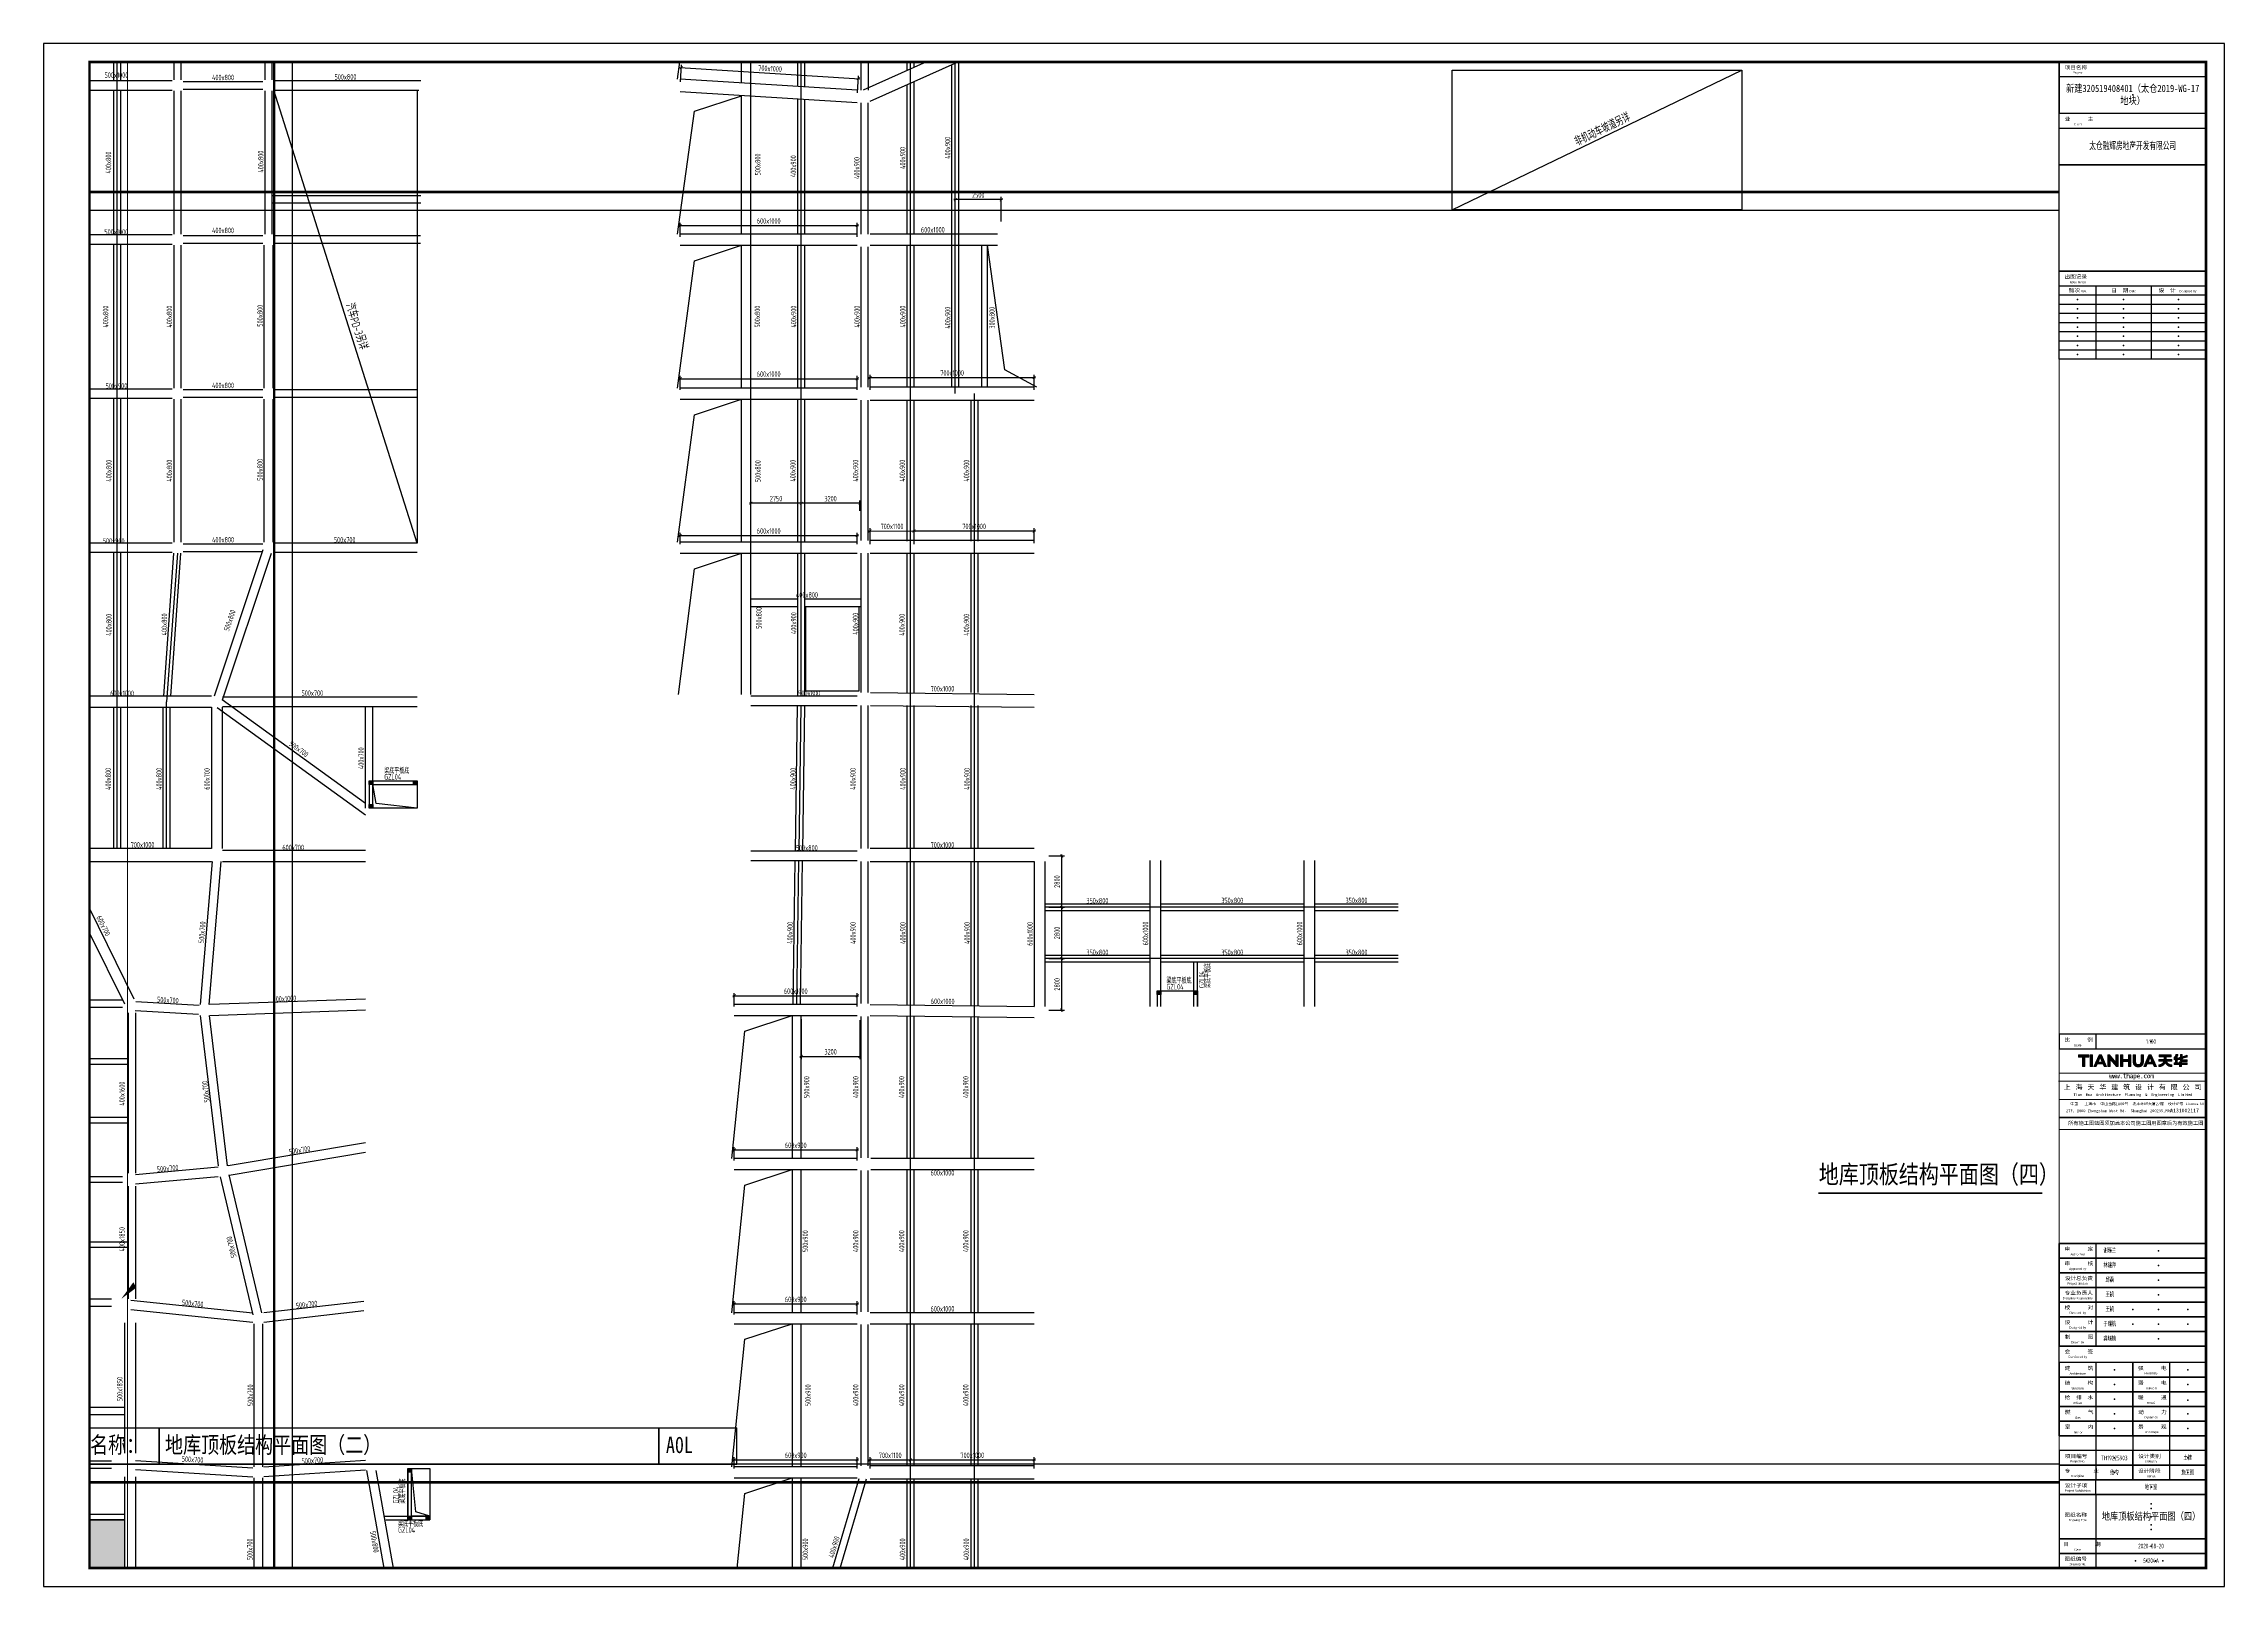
# Paper-space layout 'S1204地库顶板结构平面图（四）' of a CAD drawing. Extents: x 0 to 1189, y 0 to 841.
# The model-space entities are those that its viewports show. They can reach past a viewport. Long polylines and large blocks are cut down to what shows.
import ezdxf
from ezdxf.enums import TextEntityAlignment as Align

# ---------------------------------------------------------------- set-up
doc = ezdxf.new("R2010")
doc.units = 0
doc.header["$LTSCALE"] = 1000
doc.header["$MEASUREMENT"] = 0
doc.linetypes.add('CENTER', pattern=[2, 1.25, -0.25, 0.25, -0.25])
doc.linetypes.add('DASHED', pattern=[0.75, 0.5, -0.25])
doc.layers.get('0').update_dxf_attribs({"linetype": 'CONTINUOUS'})
for name, color, linetype in [('__覆盖_S-plan-20-模板施工说明_TEN259BT_设计区$0$S_PLAN_TEXT', 7, 'CONTINUOUS'), ('__附着_A09-地下室平面_TEN25IWV_设计区$0$AD-LEVL-HIGH', 61, 'CONTINUOUS'), ('_U+56FE_U+5C42 1', 7, 'CONTINUOUS'), ('C-SHET-LOGO', 7, 'CONTINUOUS'), ('C-SHET-SHET', 144, 'CONTINUOUS'), ('S_AXIS', 8, 'CENTER'), ('S_AXIS_DIMS', 3, 'CONTINUOUS'), ('S_BEAM', 4, 'DASHED'), ('S_BEAM_SECD_TEXT_VERT', 211, 'CONTINUOUS'), ('S_BEAM_TEXT_HORZ', 7, 'CONTINUOUS'), ('S_COLU', 2, 'CONTINUOUS'), ('S_COLU_HACH', 15, 'CONTINUOUS'), ('S_DETL', 7, 'CONTINUOUS'), ('S_DETL_DIMS', 83, 'CONTINUOUS'), ('S_HOLE', 201, 'CONTINUOUS'), ('S_HOLE_HACH', 253, 'CONTINUOUS'), ('S_PLAN_TOPC', 7, 'CONTINUOUS'), ('S_STAR', 243, 'CONTINUOUS')]:
    doc.layers.add(name, color=color, linetype=linetype)
doc.layers.add('内框', color=8, linetype='CONTINUOUS', plot=False)
doc.layers.add('尺寸标注-梁', color=3, linetype='CONTINUOUS', lineweight=18)
doc.layers.add('板边界', color=1, linetype='CONTINUOUS', lineweight=0)
doc.styles.add('__附着_A09-地下室平面_TEN25IWV_设计区$0$TH-STYLE1', font='Stfangso_0.ttf', dxfattribs={"width": 0.7})
doc.styles.add('STYLEP4', font='GOTHIC.TTF')
doc.styles.add('TH-STYLE1', font='Tssdeng.shx', dxfattribs={"width": 0.7, "bigfont": 'Tssdchn.shx'})
doc.styles.add('TH-STYLE2', font='', dxfattribs={"width": 0.8})
doc.styles.add('TH-STYLE3', font='tssdeng.shx', dxfattribs={"width": 0.7, "bigfont": 'tssdchn.shx'})
doc.styles.add('TH-STYLEP5', font='')
doc.styles.add('TuKuang', font='Stfangso_0.ttf', dxfattribs={"width": 1.1})
doc.styles.add('样式 1', font='Tssdeng.shx', dxfattribs={"width": 0.7, "bigfont": 'Tssdchn.shx'})
doc.styles.add('样式 1_yjk', font='Tssdeng.shx', dxfattribs={"width": 0.7, "bigfont": 'Tssdchn.shx'})
doc.styles.add('黑体', font='simhei.ttf')
doc.styles.get('TH-STYLE2').set_extended_font_data('STXihei')
doc.styles.get('TH-STYLEP5').set_extended_font_data('STXihei')
doc.dimstyles.new('TSSD_100_100', dxfattribs={"dimtxt": 300, "dimasz": 150, "dimexe": 150, "dimexo": 200, "dimgap": 100, "dimtad": 1, "dimdec": 1, "dimdsep": 46, "dimtxsty": 'TH-STYLE3', "dimblk": 'ARCHTICK', "dimcen": -100, "dimdle": 75, "dimclrt": 7, "dimadec": 0, "dimazin": 0, "dimtfac": 1, "dimtdec": 1, "dimtix": 1, "dimtmove": 2, "dimatfit": 3, "dimldrblk": 'ARCHTICK', "dimfxl": 200, "dimtolj": 1, "dimtzin": 0, "dimarcsym": 0})
pattern_1 = [(90.1573, (518826741.05, 3499831641.94), (-468.7482, -1.2868), []), (90.1573, (518826974.8, 3499831876.96), (-468.7482, -1.2868), [0, -468.75])]

# ---------------------------------------------------------------- blocks, each defined once
blk = doc.blocks.new('block 9-1')
at = {"layer": '_U+56FE_U+5C42 1'}
h = blk.add_hatch(color=255, dxfattribs=at)
h.dxf.hatch_style = 2
edge = h.paths.add_edge_path()
edge.add_spline(control_points=[(2340, -2680), (2340, -2680), (2338, -2680), (2338, -2680), (2338, -2680), (2335, -2680), (2335, -2680), (2335, -2680), (2331, -2680), (2331, -2680), (2331, -2680), (2327, -2680), (2327, -2680), (2327, -2680), (2324, -2680), (2324, -2680), (2324, -2680), (2322, -2680), (2322, -2680), (2321, -2682), (2321, -2683), (2321, -2684), (2320, -2685), (2319, -2686), (2319, -2688), (2318, -2689), (2317, -2691), (2316, -2692), (2316, -2693), (2316, -2693), (2315, -2694), (2315, -2694), (2315, -2695), (2314, -2696), (2314, -2696), (2314, -2697), (2313, -2697), (2313, -2698), (2313, -2698), (2312, -2699), (2312, -2699), (2312, -2700), (2311, -2700), (2311, -2701), (2310, -2702), (2309, -2702), (2309, -2703), (2308, -2704), (2308, -2704), (2307, -2705), (2306, -2706), (2306, -2707), (2305, -2707), (2304, -2708), (2304, -2709), (2303, -2709), (2303, -2710), (2302, -2710), (2302, -2710), (2302, -2727), (2302, -2727), (2302, -2727), (2302, -2730), (2302, -2730), (2302, -2730), (2302, -2732), (2302, -2732), (2302, -2732), (2302, -2732), (2303, -2732), (2303, -2731), (2304, -2731), (2305, -2730), (2305, -2730), (2306, -2729), (2307, -2729), (2308, -2728), (2309, -2727), (2310, -2726), (2311, -2726), (2312, -2725), (2313, -2724), (2313, -2724), (2314, -2723), (2315, -2722), (2315, -2722), (2315, -2724), (2315, -2724), (2315, -2724), (2315, -2727), (2315, -2727), (2315, -2727), (2315, -2754), (2315, -2754), (2315, -2754), (2332, -2754), (2332, -2754), (2332, -2754), (2332, -2700), (2332, -2700), (2333, -2699), (2333, -2698), (2333, -2697), (2334, -2696), (2335, -2695), (2335, -2693), (2336, -2692), (2336, -2691), (2337, -2690), (2337, -2689), (2338, -2688), (2338, -2687), (2338, -2686), (2339, -2685), (2339, -2684), (2339, -2684), (2339, -2683), (2339, -2683), (2340, -2682), (2340, -2681), (2340, -2680)], knot_values=[0, 0, 0, 0, 1, 1, 1, 2, 2, 2, 3, 3, 3, 4, 4, 4, 5, 5, 5, 6, 6, 6, 7, 7, 7, 8, 8, 8, 9, 9, 9, 10, 10, 10, 11, 11, 11, 12, 12, 12, 13, 13, 13, 14, 14, 14, 15, 15, 15, 16, 16, 16, 17, 17, 17, 18, 18, 18, 19, 19, 19, 20, 20, 20, 21, 21, 21, 22, 22, 22, 23, 23, 23, 24, 24, 24, 25, 25, 25, 26, 26, 26, 27, 27, 27, 28, 28, 28, 29, 29, 29, 30, 30, 30, 31, 31, 31, 32, 32, 32, 33, 33, 33, 34, 34, 34, 35, 35, 35, 36, 36, 36, 37, 37, 37, 38, 38, 38, 39, 39, 39, 40, 40, 40, 40], degree=3, periodic=0)
h = blk.add_hatch(color=255, dxfattribs=at)
h.dxf.hatch_style = 2
h.paths.add_polyline_path([(2357, -2799), (2357, -2779), (2302, -2779), (2302, -2761), (2357, -2761), (2357, -2753), (2376, -2753), (2376, -2761), (2431, -2761), (2431, -2779), (2376, -2779), (2376, -2799)])
h = blk.add_hatch(color=255, dxfattribs=at)
h.dxf.hatch_style = 2
edge = h.paths.add_edge_path()
edge.add_spline(control_points=[(2431, -2705), (2431, -2705), (2431, -2703), (2431, -2703), (2431, -2703), (2431, -2700), (2431, -2700), (2431, -2700), (2431, -2692), (2431, -2692), (2431, -2692), (2431, -2690), (2431, -2690), (2431, -2690), (2431, -2689), (2431, -2689), (2431, -2689), (2431, -2687), (2431, -2687), (2431, -2687), (2428, -2688), (2428, -2688), (2428, -2688), (2427, -2688), (2427, -2688), (2427, -2688), (2424, -2689), (2424, -2689), (2424, -2689), (2422, -2690), (2422, -2690), (2422, -2690), (2383, -2702), (2383, -2702), (2383, -2702), (2383, -2699), (2383, -2699), (2383, -2699), (2383, -2680), (2383, -2680), (2383, -2680), (2365, -2680), (2365, -2680), (2365, -2680), (2365, -2704), (2365, -2704), (2365, -2704), (2365, -2707), (2365, -2707), (2365, -2707), (2339, -2714), (2339, -2714), (2339, -2714), (2339, -2732), (2339, -2732), (2339, -2732), (2346, -2730), (2346, -2730), (2346, -2730), (2349, -2729), (2349, -2729), (2349, -2729), (2352, -2728), (2352, -2728), (2352, -2728), (2355, -2728), (2355, -2728), (2355, -2728), (2357, -2727), (2357, -2727), (2357, -2727), (2360, -2726), (2360, -2726), (2360, -2726), (2362, -2725), (2362, -2725), (2362, -2725), (2364, -2725), (2364, -2725), (2364, -2725), (2365, -2724), (2365, -2724), (2365, -2724), (2365, -2726), (2365, -2726), (2365, -2726), (2365, -2727), (2365, -2727), (2365, -2727), (2365, -2729), (2365, -2729), (2365, -2729), (2365, -2731), (2365, -2731), (2365, -2731), (2365, -2732), (2365, -2732), (2365, -2732), (2365, -2732), (2365, -2732), (2365, -2732), (2365, -2732), (2365, -2732), (2365, -2733), (2365, -2734), (2365, -2734), (2365, -2735), (2366, -2736), (2366, -2737), (2366, -2737), (2366, -2738), (2366, -2738), (2367, -2739), (2367, -2740), (2367, -2740), (2367, -2741), (2368, -2741), (2368, -2742), (2368, -2742), (2369, -2743), (2369, -2743), (2370, -2744), (2370, -2744), (2371, -2745), (2371, -2745), (2372, -2746), (2373, -2746), (2373, -2747), (2373, -2747), (2374, -2747), (2374, -2748), (2375, -2748), (2376, -2748), (2377, -2749), (2377, -2749), (2378, -2749), (2379, -2749), (2381, -2749), (2382, -2749), (2382, -2749), (2382, -2749), (2382, -2749), (2382, -2749), (2384, -2749), (2384, -2749), (2384, -2749), (2387, -2749), (2387, -2749), (2387, -2749), (2391, -2749), (2391, -2749), (2391, -2749), (2395, -2749), (2395, -2749), (2395, -2749), (2398, -2749), (2398, -2749), (2398, -2749), (2402, -2749), (2402, -2749), (2402, -2749), (2405, -2749), (2405, -2749), (2405, -2749), (2408, -2749), (2408, -2749), (2408, -2749), (2410, -2749), (2410, -2749), (2410, -2749), (2413, -2749), (2413, -2749), (2413, -2749), (2416, -2749), (2416, -2749), (2416, -2749), (2420, -2749), (2420, -2749), (2420, -2749), (2423, -2749), (2423, -2749), (2423, -2749), (2427, -2749), (2427, -2749), (2427, -2749), (2429, -2749), (2429, -2749), (2429, -2749), (2431, -2749), (2431, -2749), (2431, -2749), (2431, -2747), (2431, -2747), (2431, -2747), (2431, -2744), (2431, -2744), (2431, -2744), (2431, -2742), (2431, -2742), (2431, -2742), (2431, -2740), (2431, -2740), (2431, -2740), (2431, -2738), (2431, -2738), (2431, -2738), (2431, -2736), (2431, -2736), (2431, -2736), (2431, -2734), (2431, -2734), (2431, -2734), (2431, -2733), (2431, -2733), (2431, -2733), (2431, -2732), (2431, -2732), (2431, -2732), (2427, -2732), (2427, -2732), (2427, -2732), (2424, -2732), (2424, -2732), (2424, -2732), (2420, -2732), (2420, -2732), (2420, -2732), (2418, -2732), (2418, -2732), (2418, -2732), (2414, -2732), (2414, -2732), (2414, -2732), (2412, -2732), (2412, -2732), (2412, -2732), (2409, -2732), (2409, -2732), (2409, -2732), (2405, -2732), (2405, -2732), (2405, -2732), (2403, -2732), (2403, -2732), (2403, -2732), (2398, -2732), (2398, -2732), (2398, -2732), (2395, -2732), (2395, -2732), (2395, -2732), (2388, -2732), (2388, -2732), (2386, -2732), (2385, -2732), (2384, -2731), (2384, -2730), (2383, -2730), (2383, -2729), (2383, -2729), (2383, -2729), (2383, -2728), (2383, -2728), (2383, -2727), (2383, -2727), (2383, -2727), (2383, -2726), (2383, -2726), (2383, -2726), (2383, -2723), (2383, -2723), (2383, -2723), (2383, -2721), (2383, -2721), (2383, -2721), (2383, -2720), (2383, -2720), (2383, -2720), (2383, -2719), (2383, -2719), (2383, -2719), (2385, -2719), (2385, -2719), (2385, -2719), (2386, -2718), (2386, -2718), (2386, -2718), (2389, -2717), (2389, -2717), (2389, -2717), (2392, -2716), (2392, -2716), (2392, -2716), (2426, -2706), (2426, -2706), (2426, -2706), (2429, -2705), (2429, -2705), (2429, -2705), (2431, -2705), (2431, -2705)], knot_values=[0, 0, 0, 0, 1, 1, 1, 2, 2, 2, 3, 3, 3, 4, 4, 4, 5, 5, 5, 6, 6, 6, 7, 7, 7, 8, 8, 8, 9, 9, 9, 10, 10, 10, 11, 11, 11, 12, 12, 12, 13, 13, 13, 14, 14, 14, 15, 15, 15, 16, 16, 16, 17, 17, 17, 18, 18, 18, 19, 19, 19, 20, 20, 20, 21, 21, 21, 22, 22, 22, 23, 23, 23, 24, 24, 24, 25, 25, 25, 26, 26, 26, 27, 27, 27, 28, 28, 28, 29, 29, 29, 30, 30, 30, 31, 31, 31, 32, 32, 32, 33, 33, 33, 34, 34, 34, 35, 35, 35, 36, 36, 36, 37, 37, 37, 38, 38, 38, 39, 39, 39, 40, 40, 40, 41, 41, 41, 42, 42, 42, 43, 43, 43, 44, 44, 44, 45, 45, 45, 46, 46, 46, 47, 47, 47, 48, 48, 48, 49, 49, 49, 50, 50, 50, 51, 51, 51, 52, 52, 52, 53, 53, 53, 54, 54, 54, 55, 55, 55, 56, 56, 56, 57, 57, 57, 58, 58, 58, 59, 59, 59, 60, 60, 60, 61, 61, 61, 62, 62, 62, 63, 63, 63, 64, 64, 64, 65, 65, 65, 66, 66, 66, 67, 67, 67, 68, 68, 68, 69, 69, 69, 70, 70, 70, 71, 71, 71, 72, 72, 72, 73, 73, 73, 74, 74, 74, 75, 75, 75, 76, 76, 76, 77, 77, 77, 78, 78, 78, 79, 79, 79, 80, 80, 80, 81, 81, 81, 82, 82, 82, 83, 83, 83, 84, 84, 84, 85, 85, 85, 86, 86, 86, 87, 87, 87, 88, 88, 88, 89, 89, 89, 90, 90, 90, 91, 91, 91, 92, 92, 92, 93, 93, 93, 94, 94, 94, 95, 95, 95, 96, 96, 96, 97, 97, 97, 98, 98, 98, 99, 99, 99, 100, 100, 100, 100], degree=3, periodic=0)
at = {"layer": '_U+56FE_U+5C42 1', "color": 255, "lineweight": 0}
blk.add_lwpolyline([(2357, -2799), (2357, -2779), (2302, -2779), (2302, -2761), (2357, -2761), (2357, -2753), (2376, -2753), (2376, -2761), (2431, -2761), (2431, -2779), (2376, -2779), (2376, -2799), (2357, -2799)], dxfattribs=at)
for points, knots in [([(2340, -2680), (2340, -2680), (2338, -2680), (2338, -2680), (2338, -2680), (2335, -2680), (2335, -2680), (2335, -2680), (2331, -2680), (2331, -2680), (2331, -2680), (2327, -2680), (2327, -2680), (2327, -2680), (2324, -2680), (2324, -2680), (2324, -2680), (2322, -2680), (2322, -2680), (2321, -2682), (2321, -2683), (2321, -2684), (2320, -2685), (2319, -2686), (2319, -2688), (2318, -2689), (2317, -2691), (2316, -2692), (2316, -2693), (2316, -2693), (2315, -2694), (2315, -2694), (2315, -2695), (2314, -2696), (2314, -2696), (2314, -2697), (2313, -2697), (2313, -2698), (2313, -2698), (2312, -2699), (2312, -2699), (2312, -2700), (2311, -2700), (2311, -2701), (2310, -2702), (2309, -2702), (2309, -2703), (2308, -2704), (2308, -2704), (2307, -2705), (2306, -2706), (2306, -2707), (2305, -2707), (2304, -2708), (2304, -2709), (2303, -2709), (2303, -2710), (2302, -2710), (2302, -2710), (2302, -2727), (2302, -2727), (2302, -2727), (2302, -2730), (2302, -2730), (2302, -2730), (2302, -2732), (2302, -2732), (2302, -2732), (2302, -2732), (2303, -2732), (2303, -2731), (2304, -2731), (2305, -2730), (2305, -2730), (2306, -2729), (2307, -2729), (2308, -2728), (2309, -2727), (2310, -2726), (2311, -2726), (2312, -2725), (2313, -2724), (2313, -2724), (2314, -2723), (2315, -2722), (2315, -2722), (2315, -2724), (2315, -2724), (2315, -2724), (2315, -2727), (2315, -2727), (2315, -2727), (2315, -2754), (2315, -2754), (2315, -2754), (2332, -2754), (2332, -2754), (2332, -2754), (2332, -2700), (2332, -2700), (2333, -2699), (2333, -2698), (2333, -2697), (2334, -2696), (2335, -2695), (2335, -2693), (2336, -2692), (2336, -2691), (2337, -2690), (2337, -2689), (2338, -2688), (2338, -2687), (2338, -2686), (2339, -2685), (2339, -2684), (2339, -2684), (2339, -2683), (2339, -2683), (2340, -2682), (2340, -2681), (2340, -2680)], [0, 0, 0, 0, 1, 1, 1, 2, 2, 2, 3, 3, 3, 4, 4, 4, 5, 5, 5, 6, 6, 6, 7, 7, 7, 8, 8, 8, 9, 9, 9, 10, 10, 10, 11, 11, 11, 12, 12, 12, 13, 13, 13, 14, 14, 14, 15, 15, 15, 16, 16, 16, 17, 17, 17, 18, 18, 18, 19, 19, 19, 20, 20, 20, 21, 21, 21, 22, 22, 22, 23, 23, 23, 24, 24, 24, 25, 25, 25, 26, 26, 26, 27, 27, 27, 28, 28, 28, 29, 29, 29, 30, 30, 30, 31, 31, 31, 32, 32, 32, 33, 33, 33, 34, 34, 34, 35, 35, 35, 36, 36, 36, 37, 37, 37, 38, 38, 38, 39, 39, 39, 40, 40, 40, 40]), ([(2431, -2705), (2431, -2705), (2431, -2703), (2431, -2703), (2431, -2703), (2431, -2700), (2431, -2700), (2431, -2700), (2431, -2692), (2431, -2692), (2431, -2692), (2431, -2690), (2431, -2690), (2431, -2690), (2431, -2689), (2431, -2689), (2431, -2689), (2431, -2687), (2431, -2687), (2431, -2687), (2428, -2688), (2428, -2688), (2428, -2688), (2427, -2688), (2427, -2688), (2427, -2688), (2424, -2689), (2424, -2689), (2424, -2689), (2422, -2690), (2422, -2690), (2422, -2690), (2383, -2702), (2383, -2702), (2383, -2702), (2383, -2699), (2383, -2699), (2383, -2699), (2383, -2680), (2383, -2680), (2383, -2680), (2365, -2680), (2365, -2680), (2365, -2680), (2365, -2704), (2365, -2704), (2365, -2704), (2365, -2707), (2365, -2707), (2365, -2707), (2339, -2714), (2339, -2714), (2339, -2714), (2339, -2732), (2339, -2732), (2339, -2732), (2346, -2730), (2346, -2730), (2346, -2730), (2349, -2729), (2349, -2729), (2349, -2729), (2352, -2728), (2352, -2728), (2352, -2728), (2355, -2728), (2355, -2728), (2355, -2728), (2357, -2727), (2357, -2727), (2357, -2727), (2360, -2726), (2360, -2726), (2360, -2726), (2362, -2725), (2362, -2725), (2362, -2725), (2364, -2725), (2364, -2725), (2364, -2725), (2365, -2724), (2365, -2724), (2365, -2724), (2365, -2726), (2365, -2726), (2365, -2726), (2365, -2727), (2365, -2727), (2365, -2727), (2365, -2729), (2365, -2729), (2365, -2729), (2365, -2731), (2365, -2731), (2365, -2731), (2365, -2732), (2365, -2732), (2365, -2732), (2365, -2732), (2365, -2732), (2365, -2732), (2365, -2732), (2365, -2732), (2365, -2733), (2365, -2734), (2365, -2734), (2365, -2735), (2366, -2736), (2366, -2737), (2366, -2737), (2366, -2738), (2366, -2738), (2367, -2739), (2367, -2740), (2367, -2740), (2367, -2741), (2368, -2741), (2368, -2742), (2368, -2742), (2369, -2743), (2369, -2743), (2370, -2744), (2370, -2744), (2371, -2745), (2371, -2745), (2372, -2746), (2373, -2746), (2373, -2747), (2373, -2747), (2374, -2747), (2374, -2748), (2375, -2748), (2376, -2748), (2377, -2749), (2377, -2749), (2378, -2749), (2379, -2749), (2381, -2749), (2382, -2749), (2382, -2749), (2382, -2749), (2382, -2749), (2382, -2749), (2384, -2749), (2384, -2749), (2384, -2749), (2387, -2749), (2387, -2749), (2387, -2749), (2391, -2749), (2391, -2749), (2391, -2749), (2395, -2749), (2395, -2749), (2395, -2749), (2398, -2749), (2398, -2749), (2398, -2749), (2402, -2749), (2402, -2749), (2402, -2749), (2405, -2749), (2405, -2749), (2405, -2749), (2408, -2749), (2408, -2749), (2408, -2749), (2410, -2749), (2410, -2749), (2410, -2749), (2413, -2749), (2413, -2749), (2413, -2749), (2416, -2749), (2416, -2749), (2416, -2749), (2420, -2749), (2420, -2749), (2420, -2749), (2423, -2749), (2423, -2749), (2423, -2749), (2427, -2749), (2427, -2749), (2427, -2749), (2429, -2749), (2429, -2749), (2429, -2749), (2431, -2749), (2431, -2749), (2431, -2749), (2431, -2747), (2431, -2747), (2431, -2747), (2431, -2744), (2431, -2744), (2431, -2744), (2431, -2742), (2431, -2742), (2431, -2742), (2431, -2740), (2431, -2740), (2431, -2740), (2431, -2738), (2431, -2738), (2431, -2738), (2431, -2736), (2431, -2736), (2431, -2736), (2431, -2734), (2431, -2734), (2431, -2734), (2431, -2733), (2431, -2733), (2431, -2733), (2431, -2732), (2431, -2732), (2431, -2732), (2427, -2732), (2427, -2732), (2427, -2732), (2424, -2732), (2424, -2732), (2424, -2732), (2420, -2732), (2420, -2732), (2420, -2732), (2418, -2732), (2418, -2732), (2418, -2732), (2414, -2732), (2414, -2732), (2414, -2732), (2412, -2732), (2412, -2732), (2412, -2732), (2409, -2732), (2409, -2732), (2409, -2732), (2405, -2732), (2405, -2732), (2405, -2732), (2403, -2732), (2403, -2732), (2403, -2732), (2398, -2732), (2398, -2732), (2398, -2732), (2395, -2732), (2395, -2732), (2395, -2732), (2388, -2732), (2388, -2732), (2386, -2732), (2385, -2732), (2384, -2731), (2384, -2730), (2383, -2730), (2383, -2729), (2383, -2729), (2383, -2729), (2383, -2728), (2383, -2728), (2383, -2727), (2383, -2727), (2383, -2727), (2383, -2726), (2383, -2726), (2383, -2726), (2383, -2723), (2383, -2723), (2383, -2723), (2383, -2721), (2383, -2721), (2383, -2721), (2383, -2720), (2383, -2720), (2383, -2720), (2383, -2719), (2383, -2719), (2383, -2719), (2385, -2719), (2385, -2719), (2385, -2719), (2386, -2718), (2386, -2718), (2386, -2718), (2389, -2717), (2389, -2717), (2389, -2717), (2392, -2716), (2392, -2716), (2392, -2716), (2426, -2706), (2426, -2706), (2426, -2706), (2429, -2705), (2429, -2705), (2429, -2705), (2431, -2705), (2431, -2705)], [0, 0, 0, 0, 1, 1, 1, 2, 2, 2, 3, 3, 3, 4, 4, 4, 5, 5, 5, 6, 6, 6, 7, 7, 7, 8, 8, 8, 9, 9, 9, 10, 10, 10, 11, 11, 11, 12, 12, 12, 13, 13, 13, 14, 14, 14, 15, 15, 15, 16, 16, 16, 17, 17, 17, 18, 18, 18, 19, 19, 19, 20, 20, 20, 21, 21, 21, 22, 22, 22, 23, 23, 23, 24, 24, 24, 25, 25, 25, 26, 26, 26, 27, 27, 27, 28, 28, 28, 29, 29, 29, 30, 30, 30, 31, 31, 31, 32, 32, 32, 33, 33, 33, 34, 34, 34, 35, 35, 35, 36, 36, 36, 37, 37, 37, 38, 38, 38, 39, 39, 39, 40, 40, 40, 41, 41, 41, 42, 42, 42, 43, 43, 43, 44, 44, 44, 45, 45, 45, 46, 46, 46, 47, 47, 47, 48, 48, 48, 49, 49, 49, 50, 50, 50, 51, 51, 51, 52, 52, 52, 53, 53, 53, 54, 54, 54, 55, 55, 55, 56, 56, 56, 57, 57, 57, 58, 58, 58, 59, 59, 59, 60, 60, 60, 61, 61, 61, 62, 62, 62, 63, 63, 63, 64, 64, 64, 65, 65, 65, 66, 66, 66, 67, 67, 67, 68, 68, 68, 69, 69, 69, 70, 70, 70, 71, 71, 71, 72, 72, 72, 73, 73, 73, 74, 74, 74, 75, 75, 75, 76, 76, 76, 77, 77, 77, 78, 78, 78, 79, 79, 79, 80, 80, 80, 81, 81, 81, 82, 82, 82, 83, 83, 83, 84, 84, 84, 85, 85, 85, 86, 86, 86, 87, 87, 87, 88, 88, 88, 89, 89, 89, 90, 90, 90, 91, 91, 91, 92, 92, 92, 93, 93, 93, 94, 94, 94, 95, 95, 95, 96, 96, 96, 97, 97, 97, 98, 98, 98, 99, 99, 99, 100, 100, 100, 100])]:
    blk.add_open_spline(points, degree=3, knots=knots, dxfattribs=at)
blk = doc.blocks.new('block 8-1')
h = blk.add_hatch(color=255)
h.dxf.hatch_style = 1
edge = h.paths.add_edge_path()
edge.add_spline(control_points=[(1922, -2748), (1922, -2748), (1922, -2684), (1922, -2684), (1922, -2684), (1916, -2684), (1910, -2684)], knot_values=[42.5, 42.5, 42.5, 42.5, 43.5, 43.5, 43.5, 44, 44, 44, 44], degree=3, periodic=0)
edge.add_spline(control_points=[(1910, -2684), (1904, -2684), (1898, -2684), (1898, -2684), (1898, -2684), (1898, -2700), (1898, -2715)], knot_values=[41.5, 41.5, 41.5, 41.5, 42, 42, 42, 42.5, 42.5, 42.5, 42.5], degree=3, periodic=0)
edge.add_spline(control_points=[(1898, -2715), (1898, -2730), (1898, -2746), (1898, -2746), (1898, -2746), (1898, -2747), (1898, -2747)], knot_values=[40.5, 40.5, 40.5, 40.5, 41, 41, 41, 41.5, 41.5, 41.5, 41.5], degree=3, periodic=0)
edge.add_spline(control_points=[(1898, -2747), (1898, -2748), (1898, -2749), (1898, -2749), (1898, -2750), (1898, -2751), (1898, -2752)], knot_values=[39, 39, 39, 39, 39.5, 39.5, 39.5, 40.5, 40.5, 40.5, 40.5], degree=3, periodic=0)
edge.add_spline(control_points=[(1898, -2752), (1898, -2753), (1898, -2754), (1899, -2755)], knot_values=[38, 38, 38, 38, 39, 39, 39, 39], degree=3, periodic=0)
edge.add_spline(control_points=[(1899, -2755), (1899, -2756), (1899, -2757), (1899, -2757)], knot_values=[37, 37, 37, 37, 38, 38, 38, 38], degree=3, periodic=0)
edge.add_spline(control_points=[(1899, -2757), (1899, -2758), (1899, -2759), (1899, -2760)], knot_values=[36, 36, 36, 36, 37, 37, 37, 37], degree=3, periodic=0)
edge.add_spline(control_points=[(1899, -2760), (1899, -2760), (1899, -2761), (1899, -2761)], knot_values=[35, 35, 35, 35, 36, 36, 36, 36], degree=3, periodic=0)
edge.add_spline(control_points=[(1899, -2761), (1899, -2762), (1899, -2762), (1900, -2763)], knot_values=[34, 34, 34, 34, 35, 35, 35, 35], degree=3, periodic=0)
edge.add_spline(control_points=[(1900, -2763), (1900, -2763), (1900, -2764), (1900, -2764)], knot_values=[33, 33, 33, 33, 34, 34, 34, 34], degree=3, periodic=0)
edge.add_spline(control_points=[(1900, -2764), (1900, -2765), (1900, -2765), (1900, -2766)], knot_values=[32, 32, 32, 32, 33, 33, 33, 33], degree=3, periodic=0)
edge.add_spline(control_points=[(1900, -2766), (1900, -2766), (1900, -2767), (1901, -2767)], knot_values=[31, 31, 31, 31, 32, 32, 32, 32], degree=3, periodic=0)
edge.add_spline(control_points=[(1901, -2767), (1901, -2768), (1901, -2768), (1901, -2769)], knot_values=[30, 30, 30, 30, 31, 31, 31, 31], degree=3, periodic=0)
edge.add_spline(control_points=[(1901, -2769), (1901, -2769), (1901, -2770), (1902, -2770)], knot_values=[29, 29, 29, 29, 30, 30, 30, 30], degree=3, periodic=0)
edge.add_spline(control_points=[(1902, -2770), (1902, -2771), (1902, -2772), (1902, -2772)], knot_values=[28, 28, 28, 28, 29, 29, 29, 29], degree=3, periodic=0)
edge.add_spline(control_points=[(1902, -2772), (1902, -2773), (1903, -2774), (1903, -2774)], knot_values=[27, 27, 27, 27, 28, 28, 28, 28], degree=3, periodic=0)
edge.add_spline(control_points=[(1903, -2774), (1903, -2774), (1903, -2775), (1903, -2775)], knot_values=[26, 26, 26, 26, 27, 27, 27, 27], degree=3, periodic=0)
edge.add_spline(control_points=[(1903, -2775), (1904, -2776), (1904, -2776), (1904, -2777)], knot_values=[25, 25, 25, 25, 26, 26, 26, 26], degree=3, periodic=0)
edge.add_spline(control_points=[(1904, -2777), (1905, -2777), (1905, -2778), (1905, -2778)], knot_values=[24, 24, 24, 24, 25, 25, 25, 25], degree=3, periodic=0)
edge.add_spline(control_points=[(1905, -2778), (1905, -2779), (1906, -2779), (1906, -2780)], knot_values=[23, 23, 23, 23, 24, 24, 24, 24], degree=3, periodic=0)
edge.add_spline(control_points=[(1906, -2780), (1906, -2780), (1906, -2780), (1907, -2781)], knot_values=[22, 22, 22, 22, 23, 23, 23, 23], degree=3, periodic=0)
edge.add_spline(control_points=[(1907, -2781), (1907, -2781), (1907, -2782), (1908, -2782)], knot_values=[21, 21, 21, 21, 22, 22, 22, 22], degree=3, periodic=0)
edge.add_spline(control_points=[(1908, -2782), (1908, -2783), (1908, -2783), (1909, -2784)], knot_values=[20, 20, 20, 20, 21, 21, 21, 21], degree=3, periodic=0)
edge.add_spline(control_points=[(1909, -2784), (1909, -2784), (1910, -2785), (1910, -2785)], knot_values=[19, 19, 19, 19, 20, 20, 20, 20], degree=3, periodic=0)
edge.add_spline(control_points=[(1910, -2785), (1910, -2786), (1910, -2786), (1911, -2786)], knot_values=[18, 18, 18, 18, 19, 19, 19, 19], degree=3, periodic=0)
edge.add_spline(control_points=[(1911, -2786), (1911, -2787), (1911, -2787), (1912, -2787)], knot_values=[17, 17, 17, 17, 18, 18, 18, 18], degree=3, periodic=0)
edge.add_spline(control_points=[(1912, -2787), (1912, -2788), (1912, -2788), (1913, -2788)], knot_values=[16, 16, 16, 16, 17, 17, 17, 17], degree=3, periodic=0)
edge.add_spline(control_points=[(1913, -2788), (1913, -2789), (1914, -2789), (1914, -2790)], knot_values=[15, 15, 15, 15, 16, 16, 16, 16], degree=3, periodic=0)
edge.add_spline(control_points=[(1914, -2790), (1915, -2790), (1915, -2790), (1916, -2791)], knot_values=[14, 14, 14, 14, 15, 15, 15, 15], degree=3, periodic=0)
edge.add_spline(control_points=[(1916, -2791), (1916, -2791), (1917, -2792), (1918, -2792)], knot_values=[13, 13, 13, 13, 14, 14, 14, 14], degree=3, periodic=0)
edge.add_spline(control_points=[(1918, -2792), (1919, -2793), (1919, -2793), (1920, -2794)], knot_values=[12, 12, 12, 12, 13, 13, 13, 13], degree=3, periodic=0)
edge.add_spline(control_points=[(1920, -2794), (1921, -2794), (1921, -2794), (1922, -2795)], knot_values=[11, 11, 11, 11, 12, 12, 12, 12], degree=3, periodic=0)
edge.add_spline(control_points=[(1922, -2795), (1923, -2795), (1924, -2796), (1924, -2796)], knot_values=[10, 10, 10, 10, 11, 11, 11, 11], degree=3, periodic=0)
edge.add_spline(control_points=[(1924, -2796), (1925, -2796), (1926, -2797), (1927, -2797)], knot_values=[9, 9, 9, 9, 10, 10, 10, 10], degree=3, periodic=0)
edge.add_spline(control_points=[(1927, -2797), (1928, -2797), (1929, -2798), (1931, -2798)], knot_values=[8, 8, 8, 8, 9, 9, 9, 9], degree=3, periodic=0)
edge.add_spline(control_points=[(1931, -2798), (1932, -2798), (1933, -2799), (1934, -2799)], knot_values=[7, 7, 7, 7, 8, 8, 8, 8], degree=3, periodic=0)
edge.add_spline(control_points=[(1934, -2799), (1934, -2799), (1934, -2799), (1935, -2799)], knot_values=[6, 6, 6, 6, 7, 7, 7, 7], degree=3, periodic=0)
edge.add_spline(control_points=[(1935, -2799), (1935, -2799), (1936, -2799), (1937, -2800)], knot_values=[5, 5, 5, 5, 6, 6, 6, 6], degree=3, periodic=0)
edge.add_spline(control_points=[(1937, -2800), (1937, -2800), (1938, -2800), (1939, -2800)], knot_values=[4, 4, 4, 4, 5, 5, 5, 5], degree=3, periodic=0)
edge.add_spline(control_points=[(1939, -2800), (1940, -2800), (1940, -2800), (1941, -2800)], knot_values=[3, 3, 3, 3, 4, 4, 4, 4], degree=3, periodic=0)
edge.add_spline(control_points=[(1941, -2800), (1942, -2800), (1943, -2800), (1944, -2800)], knot_values=[2, 2, 2, 2, 3, 3, 3, 3], degree=3, periodic=0)
edge.add_spline(control_points=[(1944, -2800), (1945, -2800), (1946, -2801), (1947, -2801)], knot_values=[1, 1, 1, 1, 2, 2, 2, 2], degree=3, periodic=0)
edge.add_spline(control_points=[(1947, -2801), (1947, -2801), (1948, -2801), (1949, -2801)], knot_values=[0, 0, 0, 0, 1, 1, 1, 1], degree=3, periodic=0)
edge.add_spline(control_points=[(1949, -2801), (1949, -2801), (1949, -2801), (1950, -2801)], knot_values=[140, 140, 140, 140, 141, 141, 141, 141], degree=3, periodic=0)
edge.add_spline(control_points=[(1950, -2801), (1950, -2801), (1951, -2801), (1951, -2801)], knot_values=[139, 139, 139, 139, 140, 140, 140, 140], degree=3, periodic=0)
edge.add_spline(control_points=[(1951, -2801), (1952, -2801), (1953, -2800), (1954, -2800)], knot_values=[138, 138, 138, 138, 139, 139, 139, 139], degree=3, periodic=0)
edge.add_spline(control_points=[(1954, -2800), (1955, -2800), (1956, -2800), (1957, -2800)], knot_values=[137, 137, 137, 137, 138, 138, 138, 138], degree=3, periodic=0)
edge.add_spline(control_points=[(1957, -2800), (1958, -2800), (1959, -2800), (1960, -2800)], knot_values=[136, 136, 136, 136, 137, 137, 137, 137], degree=3, periodic=0)
edge.add_spline(control_points=[(1960, -2800), (1961, -2800), (1962, -2799), (1962, -2799)], knot_values=[135, 135, 135, 135, 136, 136, 136, 136], degree=3, periodic=0)
edge.add_spline(control_points=[(1962, -2799), (1963, -2799), (1963, -2799), (1963, -2799)], knot_values=[134, 134, 134, 134, 135, 135, 135, 135], degree=3, periodic=0)
edge.add_spline(control_points=[(1963, -2799), (1964, -2799), (1965, -2799), (1966, -2799)], knot_values=[133, 133, 133, 133, 134, 134, 134, 134], degree=3, periodic=0)
edge.add_spline(control_points=[(1966, -2799), (1966, -2798), (1967, -2798), (1968, -2798)], knot_values=[132, 132, 132, 132, 133, 133, 133, 133], degree=3, periodic=0)
edge.add_spline(control_points=[(1968, -2798), (1968, -2798), (1969, -2798), (1970, -2797)], knot_values=[131, 131, 131, 131, 132, 132, 132, 132], degree=3, periodic=0)
edge.add_spline(control_points=[(1970, -2797), (1971, -2797), (1972, -2797), (1973, -2796)], knot_values=[130, 130, 130, 130, 131, 131, 131, 131], degree=3, periodic=0)
edge.add_spline(control_points=[(1973, -2796), (1973, -2796), (1973, -2796), (1973, -2796)], knot_values=[129, 129, 129, 129, 130, 130, 130, 130], degree=3, periodic=0)
edge.add_spline(control_points=[(1973, -2796), (1974, -2795), (1975, -2795), (1976, -2795)], knot_values=[128, 128, 128, 128, 129, 129, 129, 129], degree=3, periodic=0)
edge.add_spline(control_points=[(1976, -2795), (1977, -2794), (1978, -2794), (1979, -2793)], knot_values=[127, 127, 127, 127, 128, 128, 128, 128], degree=3, periodic=0)
edge.add_spline(control_points=[(1979, -2793), (1979, -2793), (1980, -2792), (1980, -2792)], knot_values=[126, 126, 126, 126, 127, 127, 127, 127], degree=3, periodic=0)
edge.add_spline(control_points=[(1980, -2792), (1981, -2792), (1981, -2791), (1982, -2791)], knot_values=[125, 125, 125, 125, 126, 126, 126, 126], degree=3, periodic=0)
edge.add_spline(control_points=[(1982, -2791), (1982, -2790), (1983, -2790), (1983, -2790)], knot_values=[124, 124, 124, 124, 125, 125, 125, 125], degree=3, periodic=0)
edge.add_spline(control_points=[(1983, -2790), (1983, -2789), (1984, -2789), (1985, -2788)], knot_values=[123, 123, 123, 123, 124, 124, 124, 124], degree=3, periodic=0)
edge.add_spline(control_points=[(1985, -2788), (1985, -2788), (1985, -2788), (1986, -2787)], knot_values=[122, 122, 122, 122, 123, 123, 123, 123], degree=3, periodic=0)
edge.add_spline(control_points=[(1986, -2787), (1986, -2787), (1986, -2787), (1987, -2786)], knot_values=[121, 121, 121, 121, 122, 122, 122, 122], degree=3, periodic=0)
edge.add_spline(control_points=[(1987, -2786), (1987, -2786), (1987, -2786), (1987, -2785)], knot_values=[120, 120, 120, 120, 121, 121, 121, 121], degree=3, periodic=0)
edge.add_spline(control_points=[(1987, -2785), (1988, -2785), (1988, -2785), (1989, -2784)], knot_values=[119, 119, 119, 119, 120, 120, 120, 120], degree=3, periodic=0)
edge.add_spline(control_points=[(1989, -2784), (1989, -2784), (1989, -2783), (1989, -2783)], knot_values=[118, 118, 118, 118, 119, 119, 119, 119], degree=3, periodic=0)
edge.add_spline(control_points=[(1989, -2783), (1990, -2783), (1990, -2782), (1990, -2782)], knot_values=[117, 117, 117, 117, 118, 118, 118, 118], degree=3, periodic=0)
edge.add_spline(control_points=[(1990, -2782), (1990, -2782), (1991, -2781), (1991, -2781)], knot_values=[116, 116, 116, 116, 117, 117, 117, 117], degree=3, periodic=0)
edge.add_spline(control_points=[(1991, -2781), (1991, -2780), (1992, -2780), (1992, -2779)], knot_values=[115, 115, 115, 115, 116, 116, 116, 116], degree=3, periodic=0)
edge.add_spline(control_points=[(1992, -2779), (1992, -2779), (1992, -2779), (1992, -2778)], knot_values=[114, 114, 114, 114, 115, 115, 115, 115], degree=3, periodic=0)
edge.add_spline(control_points=[(1992, -2778), (1993, -2778), (1993, -2777), (1993, -2777)], knot_values=[113, 113, 113, 113, 114, 114, 114, 114], degree=3, periodic=0)
edge.add_spline(control_points=[(1993, -2777), (1993, -2777), (1994, -2776), (1994, -2775)], knot_values=[112, 112, 112, 112, 113, 113, 113, 113], degree=3, periodic=0)
edge.add_spline(control_points=[(1994, -2775), (1994, -2775), (1994, -2775), (1995, -2774)], knot_values=[111, 111, 111, 111, 112, 112, 112, 112], degree=3, periodic=0)
edge.add_spline(control_points=[(1995, -2774), (1995, -2773), (1995, -2773), (1995, -2772)], knot_values=[110, 110, 110, 110, 111, 111, 111, 111], degree=3, periodic=0)
edge.add_spline(control_points=[(1995, -2772), (1996, -2771), (1996, -2770), (1997, -2768)], knot_values=[109, 109, 109, 109, 110, 110, 110, 110], degree=3, periodic=0)
edge.add_spline(control_points=[(1997, -2768), (1997, -2767), (1997, -2766), (1997, -2765)], knot_values=[108, 108, 108, 108, 109, 109, 109, 109], degree=3, periodic=0)
edge.add_spline(control_points=[(1997, -2765), (1998, -2764), (1998, -2763), (1998, -2762)], knot_values=[107, 107, 107, 107, 108, 108, 108, 108], degree=3, periodic=0)
edge.add_spline(control_points=[(1998, -2762), (1998, -2761), (1998, -2760), (1998, -2759)], knot_values=[106, 106, 106, 106, 107, 107, 107, 107], degree=3, periodic=0)
edge.add_spline(control_points=[(1998, -2759), (1999, -2758), (1999, -2757), (1999, -2756)], knot_values=[105, 105, 105, 105, 106, 106, 106, 106], degree=3, periodic=0)
edge.add_spline(control_points=[(1999, -2756), (1999, -2755), (1999, -2754), (1999, -2753)], knot_values=[104, 104, 104, 104, 105, 105, 105, 105], degree=3, periodic=0)
edge.add_spline(control_points=[(1999, -2753), (1999, -2751), (1999, -2750), (1999, -2749)], knot_values=[103, 103, 103, 103, 104, 104, 104, 104], degree=3, periodic=0)
edge.add_spline(control_points=[(1999, -2749), (1999, -2749), (1999, -2747), (1999, -2747), (1999, -2747), (1999, -2746), (1999, -2745)], knot_values=[101.5, 101.5, 101.5, 101.5, 102.5, 102.5, 102.5, 103, 103, 103, 103], degree=3, periodic=0)
edge.add_spline(control_points=[(1999, -2745), (1999, -2744), (1999, -2743), (1999, -2743), (1999, -2743), (1999, -2729), (1999, -2714)], knot_values=[100.5, 100.5, 100.5, 100.5, 101, 101, 101, 101.5, 101.5, 101.5, 101.5], degree=3, periodic=0)
edge.add_spline(control_points=[(1999, -2714), (1999, -2699), (1999, -2684), (1999, -2684), (1999, -2684), (1993, -2684), (1987, -2684)], knot_values=[99.5, 99.5, 99.5, 99.5, 100, 100, 100, 100.5, 100.5, 100.5, 100.5], degree=3, periodic=0)
edge.add_spline(control_points=[(1987, -2684), (1982, -2684), (1976, -2684), (1976, -2684), (1976, -2684), (1976, -2700), (1976, -2716)], knot_values=[98.5, 98.5, 98.5, 98.5, 99, 99, 99, 99.5, 99.5, 99.5, 99.5], degree=3, periodic=0)
edge.add_spline(control_points=[(1976, -2716), (1976, -2732), (1976, -2748), (1976, -2748), (1976, -2748), (1976, -2749), (1976, -2749)], knot_values=[97, 97, 97, 97, 97.5, 97.5, 97.5, 98.5, 98.5, 98.5, 98.5], degree=3, periodic=0)
edge.add_spline(control_points=[(1976, -2749), (1976, -2750), (1976, -2750), (1976, -2751)], knot_values=[96, 96, 96, 96, 97, 97, 97, 97], degree=3, periodic=0)
edge.add_spline(control_points=[(1976, -2751), (1976, -2752), (1976, -2752), (1976, -2753)], knot_values=[95, 95, 95, 95, 96, 96, 96, 96], degree=3, periodic=0)
edge.add_spline(control_points=[(1976, -2753), (1976, -2754), (1976, -2755), (1976, -2755)], knot_values=[94, 94, 94, 94, 95, 95, 95, 95], degree=3, periodic=0)
edge.add_spline(control_points=[(1976, -2755), (1975, -2756), (1975, -2757), (1975, -2757)], knot_values=[93, 93, 93, 93, 94, 94, 94, 94], degree=3, periodic=0)
edge.add_spline(control_points=[(1975, -2757), (1975, -2758), (1975, -2759), (1975, -2760)], knot_values=[92, 92, 92, 92, 93, 93, 93, 93], degree=3, periodic=0)
edge.add_spline(control_points=[(1975, -2760), (1975, -2760), (1975, -2761), (1974, -2761)], knot_values=[91, 91, 91, 91, 92, 92, 92, 92], degree=3, periodic=0)
edge.add_spline(control_points=[(1974, -2761), (1974, -2763), (1974, -2764), (1973, -2764)], knot_values=[90, 90, 90, 90, 91, 91, 91, 91], degree=3, periodic=0)
edge.add_spline(control_points=[(1973, -2764), (1973, -2765), (1973, -2766), (1972, -2767)], knot_values=[89, 89, 89, 89, 90, 90, 90, 90], degree=3, periodic=0)
edge.add_spline(control_points=[(1972, -2767), (1972, -2768), (1972, -2768), (1971, -2769)], knot_values=[88, 88, 88, 88, 89, 89, 89, 89], degree=3, periodic=0)
edge.add_spline(control_points=[(1971, -2769), (1971, -2770), (1970, -2771), (1969, -2772)], knot_values=[87, 87, 87, 87, 88, 88, 88, 88], degree=3, periodic=0)
edge.add_spline(control_points=[(1969, -2772), (1969, -2772), (1969, -2772), (1968, -2773)], knot_values=[86, 86, 86, 86, 87, 87, 87, 87], degree=3, periodic=0)
edge.add_spline(control_points=[(1968, -2773), (1968, -2773), (1967, -2774), (1966, -2775)], knot_values=[85, 85, 85, 85, 86, 86, 86, 86], degree=3, periodic=0)
edge.add_spline(control_points=[(1966, -2775), (1966, -2775), (1965, -2775), (1965, -2776)], knot_values=[84, 84, 84, 84, 85, 85, 85, 85], degree=3, periodic=0)
edge.add_spline(control_points=[(1965, -2776), (1964, -2776), (1964, -2776), (1963, -2777)], knot_values=[83, 83, 83, 83, 84, 84, 84, 84], degree=3, periodic=0)
edge.add_spline(control_points=[(1963, -2777), (1963, -2777), (1962, -2777), (1961, -2778)], knot_values=[82, 82, 82, 82, 83, 83, 83, 83], degree=3, periodic=0)
edge.add_spline(control_points=[(1961, -2778), (1961, -2778), (1960, -2778), (1960, -2778)], knot_values=[81, 81, 81, 81, 82, 82, 82, 82], degree=3, periodic=0)
edge.add_spline(control_points=[(1960, -2778), (1959, -2778), (1959, -2778), (1958, -2779)], knot_values=[80, 80, 80, 80, 81, 81, 81, 81], degree=3, periodic=0)
edge.add_spline(control_points=[(1958, -2779), (1957, -2779), (1957, -2779), (1956, -2779)], knot_values=[79, 79, 79, 79, 80, 80, 80, 80], degree=3, periodic=0)
edge.add_spline(control_points=[(1956, -2779), (1955, -2779), (1955, -2779), (1954, -2779)], knot_values=[78, 78, 78, 78, 79, 79, 79, 79], degree=3, periodic=0)
edge.add_spline(control_points=[(1954, -2779), (1953, -2779), (1952, -2780), (1951, -2780)], knot_values=[77, 77, 77, 77, 78, 78, 78, 78], degree=3, periodic=0)
edge.add_spline(control_points=[(1951, -2780), (1951, -2780), (1950, -2780), (1949, -2780)], knot_values=[76, 76, 76, 76, 77, 77, 77, 77], degree=3, periodic=0)
edge.add_spline(control_points=[(1949, -2780), (1948, -2780), (1948, -2780), (1947, -2780)], knot_values=[75, 75, 75, 75, 76, 76, 76, 76], degree=3, periodic=0)
edge.add_spline(control_points=[(1946, -2780), (1945, -2779), (1944, -2779), (1944, -2779)], knot_values=[73, 73, 73, 73, 74, 74, 74, 74], degree=3, periodic=0)
edge.add_spline(control_points=[(1944, -2779), (1943, -2779), (1942, -2779), (1942, -2779)], knot_values=[72, 72, 72, 72, 73, 73, 73, 73], degree=3, periodic=0)
edge.add_spline(control_points=[(1942, -2779), (1941, -2779), (1940, -2779), (1940, -2779)], knot_values=[71, 71, 71, 71, 72, 72, 72, 72], degree=3, periodic=0)
edge.add_spline(control_points=[(1940, -2779), (1939, -2778), (1939, -2778), (1938, -2778)], knot_values=[70, 70, 70, 70, 71, 71, 71, 71], degree=3, periodic=0)
edge.add_spline(control_points=[(1938, -2778), (1938, -2778), (1938, -2778), (1937, -2778)], knot_values=[69, 69, 69, 69, 70, 70, 70, 70], degree=3, periodic=0)
edge.add_spline(control_points=[(1936, -2777), (1936, -2777), (1936, -2777), (1936, -2777)], knot_values=[67, 67, 67, 67, 68, 68, 68, 68], degree=3, periodic=0)
edge.add_spline(control_points=[(1935, -2777), (1934, -2776), (1934, -2776), (1934, -2776)], knot_values=[65, 65, 65, 65, 66, 66, 66, 66], degree=3, periodic=0)
edge.add_spline(control_points=[(1934, -2776), (1933, -2776), (1933, -2775), (1932, -2775)], knot_values=[64, 64, 64, 64, 65, 65, 65, 65], degree=3, periodic=0)
edge.add_spline(control_points=[(1932, -2775), (1932, -2775), (1932, -2775), (1932, -2775)], knot_values=[63, 63, 63, 63, 64, 64, 64, 64], degree=3, periodic=0)
edge.add_spline(control_points=[(1932, -2775), (1931, -2774), (1931, -2774), (1930, -2774)], knot_values=[62, 62, 62, 62, 63, 63, 63, 63], degree=3, periodic=0)
edge.add_spline(control_points=[(1930, -2774), (1930, -2773), (1930, -2773), (1929, -2773)], knot_values=[61, 61, 61, 61, 62, 62, 62, 62], degree=3, periodic=0)
edge.add_spline(control_points=[(1929, -2773), (1929, -2772), (1929, -2772), (1928, -2771)], knot_values=[60, 60, 60, 60, 61, 61, 61, 61], degree=3, periodic=0)
edge.add_spline(control_points=[(1928, -2770), (1927, -2770), (1927, -2770), (1927, -2769)], knot_values=[58, 58, 58, 58, 59, 59, 59, 59], degree=3, periodic=0)
edge.add_spline(control_points=[(1927, -2769), (1927, -2769), (1926, -2769), (1926, -2768)], knot_values=[57, 57, 57, 57, 58, 58, 58, 58], degree=3, periodic=0)
edge.add_spline(control_points=[(1926, -2768), (1926, -2768), (1926, -2768), (1926, -2767)], knot_values=[56, 56, 56, 56, 57, 57, 57, 57], degree=3, periodic=0)
edge.add_spline(control_points=[(1926, -2767), (1925, -2767), (1925, -2766), (1925, -2766)], knot_values=[55, 55, 55, 55, 56, 56, 56, 56], degree=3, periodic=0)
edge.add_spline(control_points=[(1925, -2766), (1925, -2765), (1924, -2765), (1924, -2764)], knot_values=[54, 54, 54, 54, 55, 55, 55, 55], degree=3, periodic=0)
edge.add_spline(control_points=[(1924, -2764), (1924, -2764), (1924, -2763), (1924, -2763)], knot_values=[53, 53, 53, 53, 54, 54, 54, 54], degree=3, periodic=0)
edge.add_spline(control_points=[(1924, -2763), (1924, -2762), (1924, -2762), (1923, -2761)], knot_values=[52, 52, 52, 52, 53, 53, 53, 53], degree=3, periodic=0)
edge.add_spline(control_points=[(1923, -2761), (1923, -2761), (1923, -2760), (1923, -2759)], knot_values=[51, 51, 51, 51, 52, 52, 52, 52], degree=3, periodic=0)
edge.add_spline(control_points=[(1923, -2759), (1923, -2759), (1923, -2758), (1923, -2758)], knot_values=[50, 50, 50, 50, 51, 51, 51, 51], degree=3, periodic=0)
edge.add_spline(control_points=[(1923, -2758), (1923, -2757), (1922, -2757), (1922, -2756)], knot_values=[49, 49, 49, 49, 50, 50, 50, 50], degree=3, periodic=0)
edge.add_spline(control_points=[(1922, -2756), (1922, -2755), (1922, -2755), (1922, -2754)], knot_values=[48, 48, 48, 48, 49, 49, 49, 49], degree=3, periodic=0)
edge.add_spline(control_points=[(1922, -2754), (1922, -2754), (1922, -2753), (1922, -2753)], knot_values=[47, 47, 47, 47, 48, 48, 48, 48], degree=3, periodic=0)
edge.add_spline(control_points=[(1922, -2753), (1922, -2752), (1922, -2751), (1922, -2751)], knot_values=[46, 46, 46, 46, 47, 47, 47, 47], degree=3, periodic=0)
edge.add_spline(control_points=[(1922, -2750), (1922, -2749), (1922, -2749), (1922, -2748)], knot_values=[44, 44, 44, 44, 45, 45, 45, 45], degree=3, periodic=0)
at = {"layer": '_U+56FE_U+5C42 1'}
h = blk.add_hatch(color=255, dxfattribs=at)
h.dxf.hatch_style = 2
h.paths.add_polyline_path([(1397, -2799), (1397, -2705), (1358, -2705), (1358, -2684), (1460, -2684), (1460, -2705), (1421, -2705), (1421, -2799)])
h = blk.add_hatch(color=255, dxfattribs=at)
h.dxf.hatch_style = 2
h.paths.add_polyline_path([(1473, -2684), (1497, -2684), (1497, -2799), (1473, -2799)])
h = blk.add_hatch(color=255, dxfattribs=at)
h.dxf.hatch_style = 2
h.paths.add_polyline_path([(1611, -2799), (1599, -2773), (1545, -2773), (1534, -2799), (1510, -2799), (1561, -2684), (1584, -2684), (1635, -2799)])
h.paths.add_polyline_path([(1591, -2754), (1572, -2710), (1553, -2754)])
h = blk.add_hatch(color=255, dxfattribs=at)
h.dxf.hatch_style = 2
h.paths.add_polyline_path([(1734, -2799), (1672, -2724), (1672, -2799), (1649, -2799), (1649, -2684), (1665, -2684), (1727, -2759), (1727, -2684), (1751, -2684), (1751, -2799)])
h = blk.add_hatch(color=255, dxfattribs=at)
h.dxf.hatch_style = 2
h.paths.add_polyline_path([(1852, -2799), (1852, -2749), (1797, -2749), (1797, -2799), (1773, -2799), (1773, -2684), (1797, -2684), (1797, -2729), (1852, -2729), (1852, -2684), (1876, -2684), (1876, -2799)])
at = {"layer": '_U+56FE_U+5C42 1', "true_color": 0xffffff}
h = blk.add_hatch(color=7, dxfattribs=at)
h.dxf.hatch_style = 2
edge = h.paths.add_edge_path()
edge.add_spline(control_points=[(1949, -2801), (1948, -2801), (1947, -2801), (1947, -2801), (1946, -2801), (1945, -2800), (1944, -2800), (1943, -2800), (1942, -2800), (1941, -2800), (1940, -2800), (1940, -2800), (1939, -2800), (1938, -2800), (1937, -2800), (1937, -2800), (1936, -2799), (1935, -2799), (1935, -2799), (1934, -2799), (1934, -2799), (1934, -2799), (1933, -2799), (1932, -2798), (1931, -2798), (1929, -2798), (1928, -2797), (1927, -2797), (1926, -2797), (1925, -2796), (1924, -2796), (1924, -2796), (1923, -2795), (1922, -2795), (1921, -2794), (1921, -2794), (1920, -2794), (1919, -2793), (1919, -2793), (1918, -2792), (1917, -2792), (1916, -2791), (1916, -2791), (1915, -2790), (1915, -2790), (1914, -2790), (1914, -2789), (1913, -2789), (1913, -2788), (1912, -2788), (1912, -2788), (1912, -2787), (1911, -2787), (1911, -2787), (1911, -2786), (1910, -2786), (1910, -2786), (1910, -2785), (1910, -2785), (1909, -2784), (1909, -2784), (1908, -2783), (1908, -2783), (1908, -2782), (1907, -2782), (1907, -2781), (1907, -2781), (1906, -2780), (1906, -2780), (1906, -2780), (1906, -2779), (1905, -2779), (1905, -2778), (1905, -2778), (1905, -2777), (1904, -2777), (1904, -2776), (1904, -2776), (1903, -2775), (1903, -2775), (1903, -2774), (1903, -2774), (1903, -2774), (1902, -2773), (1902, -2772), (1902, -2772), (1902, -2771), (1902, -2770), (1901, -2770), (1901, -2769), (1901, -2769), (1901, -2768), (1901, -2768), (1901, -2767), (1900, -2767), (1900, -2766), (1900, -2766), (1900, -2765), (1900, -2765), (1900, -2764), (1900, -2764), (1900, -2763), (1900, -2763), (1899, -2762), (1899, -2762), (1899, -2761), (1899, -2761), (1899, -2760), (1899, -2760), (1899, -2759), (1899, -2758), (1899, -2757), (1899, -2757), (1899, -2756), (1899, -2755), (1898, -2754), (1898, -2753), (1898, -2752), (1898, -2751), (1898, -2750), (1898, -2749), (1898, -2749), (1898, -2746), (1898, -2746), (1898, -2746), (1898, -2684), (1898, -2684), (1898, -2684), (1922, -2684), (1922, -2684), (1922, -2684), (1922, -2748), (1922, -2748), (1922, -2749), (1922, -2749), (1922, -2750), (1922, -2750), (1922, -2750), (1922, -2751), (1922, -2751), (1922, -2752), (1922, -2753), (1922, -2753), (1922, -2754), (1922, -2754), (1922, -2755), (1922, -2755), (1922, -2756), (1922, -2757), (1923, -2757), (1923, -2758), (1923, -2758), (1923, -2759), (1923, -2759), (1923, -2760), (1923, -2761), (1923, -2761), (1924, -2762), (1924, -2762), (1924, -2763), (1924, -2763), (1924, -2764), (1924, -2764), (1924, -2765), (1925, -2765), (1925, -2766), (1925, -2766), (1925, -2767), (1926, -2767), (1926, -2768), (1926, -2768), (1926, -2768), (1926, -2769), (1927, -2769), (1927, -2769), (1927, -2770), (1927, -2770), (1928, -2770), (1928, -2771), (1928, -2771), (1928, -2771), (1929, -2772), (1929, -2772), (1929, -2773), (1930, -2773), (1930, -2773), (1930, -2774), (1931, -2774), (1931, -2774), (1932, -2775), (1932, -2775), (1932, -2775), (1932, -2775), (1933, -2775), (1933, -2776), (1934, -2776), (1934, -2776), (1934, -2776), (1935, -2777), (1935, -2777), (1935, -2777), (1936, -2777), (1936, -2777), (1936, -2777), (1936, -2777), (1937, -2778), (1937, -2778), (1937, -2778), (1938, -2778), (1938, -2778), (1938, -2778), (1939, -2778), (1939, -2778), (1940, -2779), (1940, -2779), (1941, -2779), (1942, -2779), (1942, -2779), (1943, -2779), (1944, -2779), (1944, -2779), (1945, -2779), (1946, -2780), (1946, -2780), (1947, -2780), (1947, -2780), (1948, -2780), (1948, -2780), (1949, -2780), (1950, -2780), (1951, -2780), (1951, -2780), (1952, -2780), (1953, -2779), (1954, -2779), (1955, -2779), (1955, -2779), (1956, -2779), (1957, -2779), (1957, -2779), (1958, -2779), (1959, -2778), (1959, -2778), (1960, -2778), (1960, -2778), (1961, -2778), (1961, -2778), (1962, -2777), (1963, -2777), (1963, -2777), (1964, -2776), (1964, -2776), (1965, -2776), (1965, -2775), (1966, -2775), (1966, -2775), (1967, -2774), (1968, -2773), (1968, -2773), (1969, -2772), (1969, -2772), (1969, -2772), (1970, -2771), (1971, -2770), (1971, -2769), (1972, -2768), (1972, -2768), (1972, -2767), (1973, -2766), (1973, -2765), (1973, -2764), (1974, -2764), (1974, -2763), (1974, -2761), (1975, -2761), (1975, -2760), (1975, -2760), (1975, -2759), (1975, -2758), (1975, -2757), (1975, -2757), (1975, -2756), (1976, -2755), (1976, -2755), (1976, -2754), (1976, -2753), (1976, -2752), (1976, -2752), (1976, -2751), (1976, -2750), (1976, -2750), (1976, -2749), (1976, -2749), (1976, -2748), (1976, -2748), (1976, -2748), (1976, -2684), (1976, -2684), (1976, -2684), (1999, -2684), (1999, -2684), (1999, -2684), (1999, -2743), (1999, -2743), (1999, -2743), (1999, -2747), (1999, -2747), (1999, -2747), (1999, -2749), (1999, -2749), (1999, -2750), (1999, -2751), (1999, -2753), (1999, -2754), (1999, -2755), (1999, -2756), (1999, -2757), (1999, -2758), (1998, -2759), (1998, -2760), (1998, -2761), (1998, -2762), (1998, -2763), (1998, -2764), (1997, -2765), (1997, -2766), (1997, -2767), (1997, -2768), (1996, -2770), (1996, -2771), (1995, -2772), (1995, -2773), (1995, -2773), (1995, -2774), (1994, -2775), (1994, -2775), (1994, -2775), (1994, -2776), (1993, -2777), (1993, -2777), (1993, -2777), (1993, -2778), (1992, -2778), (1992, -2779), (1992, -2779), (1992, -2779), (1992, -2780), (1991, -2780), (1991, -2781), (1991, -2781), (1990, -2782), (1990, -2782), (1990, -2782), (1990, -2783), (1989, -2783), (1989, -2783), (1989, -2784), (1989, -2784), (1988, -2785), (1988, -2785), (1987, -2785), (1987, -2786), (1987, -2786), (1987, -2786), (1986, -2787), (1986, -2787), (1986, -2787), (1985, -2788), (1985, -2788), (1985, -2788), (1984, -2789), (1983, -2789), (1983, -2790), (1983, -2790), (1982, -2790), (1982, -2791), (1981, -2791), (1981, -2792), (1980, -2792), (1980, -2792), (1979, -2793), (1979, -2793), (1978, -2794), (1977, -2794), (1976, -2795), (1975, -2795), (1974, -2795), (1973, -2796), (1973, -2796), (1973, -2796), (1973, -2796), (1972, -2797), (1971, -2797), (1970, -2797), (1969, -2798), (1968, -2798), (1968, -2798), (1967, -2798), (1966, -2798), (1966, -2799), (1965, -2799), (1964, -2799), (1963, -2799), (1963, -2799), (1963, -2799), (1962, -2799), (1962, -2799), (1961, -2800), (1960, -2800), (1959, -2800), (1958, -2800), (1957, -2800), (1956, -2800), (1955, -2800), (1954, -2800), (1953, -2800), (1952, -2801), (1951, -2801), (1951, -2801), (1950, -2801), (1950, -2801), (1949, -2801), (1949, -2801), (1949, -2801)], knot_values=[0, 0, 0, 0, 1, 1, 1, 2, 2, 2, 3, 3, 3, 4, 4, 4, 5, 5, 5, 6, 6, 6, 7, 7, 7, 8, 8, 8, 9, 9, 9, 10, 10, 10, 11, 11, 11, 12, 12, 12, 13, 13, 13, 14, 14, 14, 15, 15, 15, 16, 16, 16, 17, 17, 17, 18, 18, 18, 19, 19, 19, 20, 20, 20, 21, 21, 21, 22, 22, 22, 23, 23, 23, 24, 24, 24, 25, 25, 25, 26, 26, 26, 27, 27, 27, 28, 28, 28, 29, 29, 29, 30, 30, 30, 31, 31, 31, 32, 32, 32, 33, 33, 33, 34, 34, 34, 35, 35, 35, 36, 36, 36, 37, 37, 37, 38, 38, 38, 39, 39, 39, 40, 40, 40, 41, 41, 41, 42, 42, 42, 43, 43, 43, 44, 44, 44, 45, 45, 45, 46, 46, 46, 47, 47, 47, 48, 48, 48, 49, 49, 49, 50, 50, 50, 51, 51, 51, 52, 52, 52, 53, 53, 53, 54, 54, 54, 55, 55, 55, 56, 56, 56, 57, 57, 57, 58, 58, 58, 59, 59, 59, 60, 60, 60, 61, 61, 61, 62, 62, 62, 63, 63, 63, 64, 64, 64, 65, 65, 65, 66, 66, 66, 67, 67, 67, 68, 68, 68, 69, 69, 69, 70, 70, 70, 71, 71, 71, 72, 72, 72, 73, 73, 73, 74, 74, 74, 75, 75, 75, 76, 76, 76, 77, 77, 77, 78, 78, 78, 79, 79, 79, 80, 80, 80, 81, 81, 81, 82, 82, 82, 83, 83, 83, 84, 84, 84, 85, 85, 85, 86, 86, 86, 87, 87, 87, 88, 88, 88, 89, 89, 89, 90, 90, 90, 91, 91, 91, 92, 92, 92, 93, 93, 93, 94, 94, 94, 95, 95, 95, 96, 96, 96, 97, 97, 97, 98, 98, 98, 99, 99, 99, 100, 100, 100, 101, 101, 101, 102, 102, 102, 103, 103, 103, 104, 104, 104, 105, 105, 105, 106, 106, 106, 107, 107, 107, 108, 108, 108, 109, 109, 109, 110, 110, 110, 111, 111, 111, 112, 112, 112, 113, 113, 113, 114, 114, 114, 115, 115, 115, 116, 116, 116, 117, 117, 117, 118, 118, 118, 119, 119, 119, 120, 120, 120, 121, 121, 121, 122, 122, 122, 123, 123, 123, 124, 124, 124, 125, 125, 125, 126, 126, 126, 127, 127, 127, 128, 128, 128, 129, 129, 129, 130, 130, 130, 131, 131, 131, 132, 132, 132, 133, 133, 133, 134, 134, 134, 135, 135, 135, 136, 136, 136, 137, 137, 137, 138, 138, 138, 139, 139, 139, 140, 140, 140, 141, 141, 141, 141], degree=3, periodic=0)
edge.add_line((1949, -2801), (1949, -2801))
at = {"layer": '_U+56FE_U+5C42 1'}
h = blk.add_hatch(color=255, dxfattribs=at)
h.dxf.hatch_style = 2
h.paths.add_polyline_path([(2104, -2799), (2092, -2773), (2038, -2773), (2027, -2799), (2003, -2799), (2054, -2684), (2077, -2684), (2128, -2799)])
h.paths.add_polyline_path([(2084, -2754), (2065, -2710), (2046, -2754)])
h = blk.add_hatch(color=255, dxfattribs=at)
h.dxf.hatch_style = 2
edge = h.paths.add_edge_path()
edge.add_spline(control_points=[(2225, -2727), (2225, -2727), (2225, -2726), (2225, -2726), (2225, -2726), (2225, -2703), (2225, -2703), (2225, -2703), (2225, -2702), (2225, -2702), (2225, -2702), (2226, -2702), (2226, -2702), (2226, -2702), (2269, -2702), (2269, -2702), (2269, -2702), (2271, -2702), (2271, -2702), (2271, -2702), (2273, -2702), (2273, -2702), (2273, -2702), (2275, -2702), (2275, -2702), (2275, -2702), (2275, -2702), (2275, -2702), (2275, -2702), (2275, -2700), (2275, -2700), (2275, -2700), (2275, -2699), (2275, -2699), (2275, -2699), (2275, -2696), (2275, -2696), (2275, -2696), (2275, -2694), (2275, -2694), (2275, -2694), (2275, -2692), (2275, -2692), (2275, -2692), (2275, -2690), (2275, -2690), (2275, -2690), (2275, -2688), (2275, -2688), (2275, -2688), (2275, -2686), (2275, -2686), (2275, -2686), (2275, -2684), (2275, -2684), (2275, -2684), (2155, -2684), (2155, -2684), (2155, -2684), (2155, -2686), (2155, -2686), (2155, -2686), (2155, -2688), (2155, -2688), (2155, -2688), (2155, -2691), (2155, -2691), (2155, -2691), (2155, -2694), (2155, -2694), (2155, -2694), (2155, -2696), (2155, -2696), (2155, -2696), (2155, -2699), (2155, -2699), (2155, -2699), (2155, -2702), (2155, -2702), (2155, -2702), (2157, -2702), (2157, -2702), (2157, -2702), (2160, -2702), (2160, -2702), (2160, -2702), (2204, -2702), (2204, -2702), (2204, -2702), (2206, -2702), (2206, -2702), (2206, -2702), (2206, -2703), (2206, -2703), (2206, -2703), (2206, -2721), (2206, -2721), (2206, -2721), (2206, -2723), (2206, -2723), (2206, -2723), (2206, -2725), (2206, -2725), (2206, -2725), (2206, -2727), (2206, -2727), (2206, -2727), (2204, -2727), (2204, -2727), (2204, -2727), (2203, -2727), (2203, -2727), (2203, -2727), (2151, -2727), (2151, -2727), (2151, -2727), (2151, -2727), (2151, -2727), (2151, -2727), (2151, -2739), (2151, -2739), (2151, -2739), (2151, -2743), (2151, -2743), (2151, -2743), (2151, -2744), (2151, -2744), (2151, -2744), (2203, -2744), (2203, -2744), (2203, -2745), (2202, -2745), (2202, -2746), (2202, -2747), (2202, -2748), (2201, -2748), (2201, -2749), (2201, -2750), (2200, -2751), (2200, -2751), (2200, -2752), (2199, -2753), (2199, -2753), (2198, -2754), (2198, -2755), (2197, -2756), (2197, -2756), (2197, -2757), (2196, -2758), (2196, -2758), (2196, -2759), (2195, -2759), (2195, -2760), (2194, -2761), (2194, -2761), (2193, -2762), (2193, -2762), (2193, -2763), (2192, -2763), (2192, -2764), (2191, -2764), (2191, -2765), (2190, -2765), (2189, -2766), (2189, -2766), (2188, -2767), (2188, -2767), (2188, -2767), (2188, -2768), (2187, -2768), (2187, -2768), (2186, -2769), (2186, -2769), (2186, -2769), (2186, -2769), (2185, -2770), (2184, -2770), (2184, -2771), (2184, -2771), (2183, -2771), (2183, -2771), (2182, -2772), (2182, -2772), (2181, -2773), (2180, -2773), (2179, -2774), (2178, -2775), (2177, -2775), (2176, -2776), (2175, -2776), (2174, -2777), (2173, -2777), (2172, -2778), (2172, -2778), (2171, -2778), (2171, -2778), (2170, -2778), (2169, -2779), (2169, -2779), (2168, -2779), (2167, -2779), (2167, -2779), (2166, -2780), (2165, -2780), (2164, -2780), (2163, -2780), (2163, -2781), (2162, -2781), (2161, -2781), (2160, -2781), (2160, -2781), (2159, -2781), (2158, -2781), (2157, -2782), (2156, -2782), (2155, -2782), (2154, -2782), (2153, -2782), (2152, -2782), (2151, -2782), (2151, -2782), (2151, -2782), (2151, -2782), (2151, -2782), (2151, -2799), (2151, -2799), (2151, -2799), (2151, -2799), (2151, -2799), (2153, -2799), (2155, -2799), (2157, -2799), (2159, -2799), (2161, -2798), (2163, -2798), (2164, -2798), (2165, -2798), (2165, -2798), (2166, -2797), (2167, -2797), (2168, -2797), (2168, -2797), (2169, -2797), (2170, -2796), (2171, -2796), (2172, -2796), (2173, -2796), (2174, -2795), (2175, -2795), (2176, -2794), (2177, -2794), (2178, -2794), (2179, -2793), (2180, -2793), (2181, -2792), (2182, -2792), (2183, -2791), (2185, -2791), (2186, -2790), (2187, -2790), (2188, -2789), (2189, -2788), (2190, -2788), (2191, -2787), (2192, -2786), (2193, -2786), (2194, -2785), (2194, -2784), (2195, -2784), (2196, -2783), (2196, -2783), (2197, -2782), (2198, -2782), (2198, -2781), (2199, -2781), (2200, -2780), (2200, -2780), (2201, -2779), (2201, -2778), (2202, -2778), (2202, -2777), (2203, -2777), (2204, -2776), (2204, -2775), (2205, -2775), (2205, -2774), (2206, -2774), (2206, -2773), (2206, -2773), (2207, -2772), (2207, -2772), (2208, -2771), (2208, -2770), (2209, -2770), (2209, -2769), (2210, -2768), (2210, -2768), (2211, -2767), (2211, -2767), (2211, -2766), (2212, -2766), (2212, -2765), (2213, -2764), (2213, -2763), (2213, -2763), (2214, -2762), (2214, -2762), (2214, -2761), (2215, -2760), (2215, -2760), (2215, -2760), (2215, -2760), (2216, -2761), (2216, -2761), (2216, -2762), (2216, -2762), (2217, -2762), (2217, -2763), (2217, -2763), (2217, -2764), (2218, -2764), (2218, -2765), (2218, -2765), (2219, -2766), (2219, -2766), (2219, -2767), (2220, -2768), (2220, -2768), (2220, -2768), (2221, -2769), (2221, -2769), (2221, -2769), (2221, -2770), (2221, -2770), (2222, -2770), (2222, -2771), (2222, -2771), (2223, -2772), (2223, -2772), (2223, -2772), (2224, -2773), (2224, -2773), (2224, -2773), (2224, -2774), (2225, -2774), (2225, -2775), (2226, -2775), (2226, -2775), (2226, -2776), (2227, -2776), (2227, -2776), (2227, -2777), (2228, -2777), (2228, -2777), (2228, -2778), (2228, -2778), (2229, -2778), (2229, -2779), (2229, -2779), (2230, -2779), (2230, -2780), (2230, -2780), (2231, -2780), (2231, -2781), (2231, -2781), (2232, -2781), (2232, -2782), (2233, -2782), (2233, -2782), (2234, -2783), (2234, -2783), (2234, -2783), (2235, -2784), (2235, -2784), (2235, -2784), (2236, -2784), (2236, -2785), (2237, -2785), (2238, -2786), (2238, -2786), (2239, -2787), (2239, -2787), (2240, -2787), (2240, -2788), (2241, -2788), (2241, -2788), (2242, -2788), (2242, -2789), (2243, -2789), (2243, -2789), (2244, -2790), (2244, -2790), (2245, -2790), (2246, -2791), (2246, -2791), (2247, -2791), (2247, -2792), (2248, -2792), (2249, -2792), (2250, -2793), (2250, -2793), (2251, -2793), (2251, -2793), (2251, -2793), (2252, -2794), (2252, -2794), (2253, -2794), (2253, -2794), (2254, -2794), (2255, -2795), (2256, -2795), (2257, -2795), (2257, -2796), (2258, -2796), (2259, -2796), (2260, -2796), (2261, -2797), (2262, -2797), (2262, -2797), (2263, -2797), (2264, -2797), (2265, -2798), (2265, -2798), (2266, -2798), (2267, -2798), (2267, -2798), (2268, -2798), (2269, -2798), (2271, -2799), (2272, -2799), (2273, -2799), (2273, -2799), (2274, -2799), (2275, -2799), (2276, -2799), (2277, -2799), (2278, -2799), (2278, -2799), (2279, -2799), (2279, -2799), (2279, -2797), (2279, -2797), (2279, -2797), (2279, -2784), (2279, -2784), (2279, -2784), (2279, -2783), (2279, -2783), (2279, -2783), (2279, -2782), (2279, -2782), (2279, -2782), (2278, -2782), (2278, -2782), (2277, -2782), (2276, -2782), (2275, -2782), (2275, -2782), (2274, -2782), (2273, -2781), (2272, -2781), (2271, -2781), (2270, -2781), (2269, -2781), (2268, -2781), (2267, -2781), (2266, -2780), (2265, -2780), (2265, -2780), (2264, -2780), (2264, -2780), (2264, -2780), (2263, -2779), (2262, -2779), (2261, -2779), (2260, -2778), (2259, -2778), (2259, -2778), (2258, -2778), (2258, -2777), (2257, -2777), (2257, -2777), (2256, -2777), (2256, -2776), (2255, -2776), (2255, -2776), (2254, -2776), (2254, -2776), (2253, -2775), (2253, -2775), (2252, -2775), (2251, -2774), (2251, -2774), (2250, -2774), (2250, -2773), (2250, -2773), (2249, -2773), (2248, -2772), (2248, -2772), (2247, -2772), (2247, -2771), (2246, -2771), (2246, -2770), (2245, -2770), (2245, -2770), (2244, -2769), (2244, -2769), (2243, -2768), (2243, -2768), (2242, -2767), (2242, -2767), (2241, -2766), (2241, -2766), (2240, -2766), (2240, -2765), (2240, -2765), (2239, -2764), (2239, -2764), (2238, -2764), (2238, -2763), (2238, -2763), (2237, -2762), (2237, -2762), (2236, -2761), (2236, -2760), (2235, -2760), (2235, -2759), (2234, -2758), (2234, -2758), (2233, -2757), (2233, -2756), (2233, -2756), (2232, -2755), (2232, -2755), (2232, -2754), (2231, -2754), (2231, -2753), (2231, -2752), (2230, -2752), (2230, -2751), (2230, -2750), (2229, -2750), (2229, -2749), (2229, -2749), (2229, -2748), (2229, -2748), (2229, -2748), (2228, -2747), (2228, -2747), (2228, -2746), (2228, -2746), (2228, -2746), (2228, -2745), (2228, -2745), (2227, -2745), (2227, -2744), (2227, -2744), (2229, -2744), (2229, -2744), (2229, -2744), (2231, -2744), (2231, -2744), (2231, -2744), (2233, -2744), (2233, -2744), (2233, -2744), (2276, -2744), (2276, -2744), (2276, -2744), (2278, -2744), (2278, -2744), (2278, -2744), (2279, -2744), (2279, -2744), (2279, -2744), (2279, -2743), (2279, -2743), (2279, -2743), (2279, -2739), (2279, -2739), (2279, -2739), (2279, -2727), (2279, -2727), (2279, -2727), (2279, -2727), (2279, -2727), (2279, -2727), (2229, -2727), (2229, -2727), (2229, -2727), (2227, -2727), (2227, -2727), (2227, -2727), (2226, -2727), (2226, -2727), (2226, -2727), (2225, -2727), (2225, -2727)], knot_values=[0, 0, 0, 0, 1, 1, 1, 2, 2, 2, 3, 3, 3, 4, 4, 4, 5, 5, 5, 6, 6, 6, 7, 7, 7, 8, 8, 8, 9, 9, 9, 10, 10, 10, 11, 11, 11, 12, 12, 12, 13, 13, 13, 14, 14, 14, 15, 15, 15, 16, 16, 16, 17, 17, 17, 18, 18, 18, 19, 19, 19, 20, 20, 20, 21, 21, 21, 22, 22, 22, 23, 23, 23, 24, 24, 24, 25, 25, 25, 26, 26, 26, 27, 27, 27, 28, 28, 28, 29, 29, 29, 30, 30, 30, 31, 31, 31, 32, 32, 32, 33, 33, 33, 34, 34, 34, 35, 35, 35, 36, 36, 36, 37, 37, 37, 38, 38, 38, 39, 39, 39, 40, 40, 40, 41, 41, 41, 42, 42, 42, 43, 43, 43, 44, 44, 44, 45, 45, 45, 46, 46, 46, 47, 47, 47, 48, 48, 48, 49, 49, 49, 50, 50, 50, 51, 51, 51, 52, 52, 52, 53, 53, 53, 54, 54, 54, 55, 55, 55, 56, 56, 56, 57, 57, 57, 58, 58, 58, 59, 59, 59, 60, 60, 60, 61, 61, 61, 62, 62, 62, 63, 63, 63, 64, 64, 64, 65, 65, 65, 66, 66, 66, 67, 67, 67, 68, 68, 68, 69, 69, 69, 70, 70, 70, 71, 71, 71, 72, 72, 72, 73, 73, 73, 74, 74, 74, 75, 75, 75, 76, 76, 76, 77, 77, 77, 78, 78, 78, 79, 79, 79, 80, 80, 80, 81, 81, 81, 82, 82, 82, 83, 83, 83, 84, 84, 84, 85, 85, 85, 86, 86, 86, 87, 87, 87, 88, 88, 88, 89, 89, 89, 90, 90, 90, 91, 91, 91, 92, 92, 92, 93, 93, 93, 94, 94, 94, 95, 95, 95, 96, 96, 96, 97, 97, 97, 98, 98, 98, 99, 99, 99, 100, 100, 100, 101, 101, 101, 102, 102, 102, 103, 103, 103, 104, 104, 104, 105, 105, 105, 106, 106, 106, 107, 107, 107, 108, 108, 108, 109, 109, 109, 110, 110, 110, 111, 111, 111, 112, 112, 112, 113, 113, 113, 114, 114, 114, 115, 115, 115, 116, 116, 116, 117, 117, 117, 118, 118, 118, 119, 119, 119, 120, 120, 120, 121, 121, 121, 122, 122, 122, 123, 123, 123, 124, 124, 124, 125, 125, 125, 126, 126, 126, 127, 127, 127, 128, 128, 128, 129, 129, 129, 130, 130, 130, 131, 131, 131, 132, 132, 132, 133, 133, 133, 134, 134, 134, 135, 135, 135, 136, 136, 136, 137, 137, 137, 138, 138, 138, 139, 139, 139, 140, 140, 140, 141, 141, 141, 142, 142, 142, 143, 143, 143, 144, 144, 144, 145, 145, 145, 146, 146, 146, 147, 147, 147, 148, 148, 148, 149, 149, 149, 150, 150, 150, 151, 151, 151, 152, 152, 152, 153, 153, 153, 154, 154, 154, 155, 155, 155, 156, 156, 156, 157, 157, 157, 158, 158, 158, 159, 159, 159, 160, 160, 160, 161, 161, 161, 162, 162, 162, 163, 163, 163, 164, 164, 164, 165, 165, 165, 166, 166, 166, 167, 167, 167, 168, 168, 168, 169, 169, 169, 170, 170, 170, 171, 171, 171, 172, 172, 172, 173, 173, 173, 174, 174, 174, 175, 175, 175, 176, 176, 176, 177, 177, 177, 178, 178, 178, 179, 179, 179, 180, 180, 180, 181, 181, 181, 182, 182, 182, 183, 183, 183, 184, 184, 184, 185, 185, 185, 186, 186, 186, 187, 187, 187, 188, 188, 188, 189, 189, 189, 190, 190, 190, 191, 191, 191, 192, 192, 192, 193, 193, 193, 194, 194, 194, 195, 195, 195, 196, 196, 196, 197, 197, 197, 198, 198, 198, 199, 199, 199, 199], degree=3, periodic=0)
at = {"layer": '_U+56FE_U+5C42 1', "color": 255, "lineweight": 0}
for points in [[(1397, -2799), (1397, -2705), (1358, -2705), (1358, -2684), (1460, -2684), (1460, -2705), (1421, -2705), (1421, -2799), (1397, -2799)], [(1473, -2684), (1497, -2684), (1497, -2799), (1473, -2799), (1473, -2684)], [(1611, -2799), (1599, -2773), (1545, -2773), (1534, -2799), (1510, -2799), (1561, -2684), (1584, -2684), (1635, -2799), (1611, -2799)], [(1591, -2754), (1572, -2710), (1553, -2754), (1591, -2754)], [(1734, -2799), (1672, -2724), (1672, -2799), (1649, -2799), (1649, -2684), (1665, -2684), (1727, -2759), (1727, -2684), (1751, -2684), (1751, -2799), (1734, -2799)], [(1852, -2799), (1852, -2749), (1797, -2749), (1797, -2799), (1773, -2799), (1773, -2684), (1797, -2684), (1797, -2729), (1852, -2729), (1852, -2684), (1876, -2684), (1876, -2799), (1852, -2799)], [(2104, -2799), (2092, -2773), (2038, -2773), (2027, -2799), (2003, -2799), (2054, -2684), (2077, -2684), (2128, -2799), (2104, -2799)], [(2084, -2754), (2065, -2710), (2046, -2754), (2084, -2754)]]:
    blk.add_lwpolyline(points, dxfattribs=at)
for points, knots in [([(1949, -2801), (1948, -2801), (1947, -2801), (1947, -2801), (1946, -2801), (1945, -2800), (1944, -2800), (1943, -2800), (1942, -2800), (1941, -2800), (1940, -2800), (1940, -2800), (1939, -2800), (1938, -2800), (1937, -2800), (1937, -2800), (1936, -2799), (1935, -2799), (1935, -2799), (1934, -2799), (1934, -2799), (1934, -2799), (1933, -2799), (1932, -2798), (1931, -2798), (1929, -2798), (1928, -2797), (1927, -2797), (1926, -2797), (1925, -2796), (1924, -2796), (1924, -2796), (1923, -2795), (1922, -2795), (1921, -2794), (1921, -2794), (1920, -2794), (1919, -2793), (1919, -2793), (1918, -2792), (1917, -2792), (1916, -2791), (1916, -2791), (1915, -2790), (1915, -2790), (1914, -2790), (1914, -2789), (1913, -2789), (1913, -2788), (1912, -2788), (1912, -2788), (1912, -2787), (1911, -2787), (1911, -2787), (1911, -2786), (1910, -2786), (1910, -2786), (1910, -2785), (1910, -2785), (1909, -2784), (1909, -2784), (1908, -2783), (1908, -2783), (1908, -2782), (1907, -2782), (1907, -2781), (1907, -2781), (1906, -2780), (1906, -2780), (1906, -2780), (1906, -2779), (1905, -2779), (1905, -2778), (1905, -2778), (1905, -2777), (1904, -2777), (1904, -2776), (1904, -2776), (1903, -2775), (1903, -2775), (1903, -2774), (1903, -2774), (1903, -2774), (1902, -2773), (1902, -2772), (1902, -2772), (1902, -2771), (1902, -2770), (1901, -2770), (1901, -2769), (1901, -2769), (1901, -2768), (1901, -2768), (1901, -2767), (1900, -2767), (1900, -2766), (1900, -2766), (1900, -2765), (1900, -2765), (1900, -2764), (1900, -2764), (1900, -2763), (1900, -2763), (1899, -2762), (1899, -2762), (1899, -2761), (1899, -2761), (1899, -2760), (1899, -2760), (1899, -2759), (1899, -2758), (1899, -2757), (1899, -2757), (1899, -2756), (1899, -2755), (1898, -2754), (1898, -2753), (1898, -2752), (1898, -2751), (1898, -2750), (1898, -2749), (1898, -2749), (1898, -2746), (1898, -2746), (1898, -2746), (1898, -2684), (1898, -2684), (1898, -2684), (1922, -2684), (1922, -2684), (1922, -2684), (1922, -2748), (1922, -2748), (1922, -2749), (1922, -2749), (1922, -2750), (1922, -2750), (1922, -2750), (1922, -2751), (1922, -2751), (1922, -2752), (1922, -2753), (1922, -2753), (1922, -2754), (1922, -2754), (1922, -2755), (1922, -2755), (1922, -2756), (1922, -2757), (1923, -2757), (1923, -2758), (1923, -2758), (1923, -2759), (1923, -2759), (1923, -2760), (1923, -2761), (1923, -2761), (1924, -2762), (1924, -2762), (1924, -2763), (1924, -2763), (1924, -2764), (1924, -2764), (1924, -2765), (1925, -2765), (1925, -2766), (1925, -2766), (1925, -2767), (1926, -2767), (1926, -2768), (1926, -2768), (1926, -2768), (1926, -2769), (1927, -2769), (1927, -2769), (1927, -2770), (1927, -2770), (1928, -2770), (1928, -2771), (1928, -2771), (1928, -2771), (1929, -2772), (1929, -2772), (1929, -2773), (1930, -2773), (1930, -2773), (1930, -2774), (1931, -2774), (1931, -2774), (1932, -2775), (1932, -2775), (1932, -2775), (1932, -2775), (1933, -2775), (1933, -2776), (1934, -2776), (1934, -2776), (1934, -2776), (1935, -2777), (1935, -2777), (1935, -2777), (1936, -2777), (1936, -2777), (1936, -2777), (1936, -2777), (1937, -2778), (1937, -2778), (1937, -2778), (1938, -2778), (1938, -2778), (1938, -2778), (1939, -2778), (1939, -2778), (1940, -2779), (1940, -2779), (1941, -2779), (1942, -2779), (1942, -2779), (1943, -2779), (1944, -2779), (1944, -2779), (1945, -2779), (1946, -2780), (1946, -2780), (1947, -2780), (1947, -2780), (1948, -2780), (1948, -2780), (1949, -2780), (1950, -2780), (1951, -2780), (1951, -2780), (1952, -2780), (1953, -2779), (1954, -2779), (1955, -2779), (1955, -2779), (1956, -2779), (1957, -2779), (1957, -2779), (1958, -2779), (1959, -2778), (1959, -2778), (1960, -2778), (1960, -2778), (1961, -2778), (1961, -2778), (1962, -2777), (1963, -2777), (1963, -2777), (1964, -2776), (1964, -2776), (1965, -2776), (1965, -2775), (1966, -2775), (1966, -2775), (1967, -2774), (1968, -2773), (1968, -2773), (1969, -2772), (1969, -2772), (1969, -2772), (1970, -2771), (1971, -2770), (1971, -2769), (1972, -2768), (1972, -2768), (1972, -2767), (1973, -2766), (1973, -2765), (1973, -2764), (1974, -2764), (1974, -2763), (1974, -2761), (1975, -2761), (1975, -2760), (1975, -2760), (1975, -2759), (1975, -2758), (1975, -2757), (1975, -2757), (1975, -2756), (1976, -2755), (1976, -2755), (1976, -2754), (1976, -2753), (1976, -2752), (1976, -2752), (1976, -2751), (1976, -2750), (1976, -2750), (1976, -2749), (1976, -2749), (1976, -2748), (1976, -2748), (1976, -2748), (1976, -2684), (1976, -2684), (1976, -2684), (1999, -2684), (1999, -2684), (1999, -2684), (1999, -2743), (1999, -2743), (1999, -2743), (1999, -2747), (1999, -2747), (1999, -2747), (1999, -2749), (1999, -2749), (1999, -2750), (1999, -2751), (1999, -2753), (1999, -2754), (1999, -2755), (1999, -2756), (1999, -2757), (1999, -2758), (1998, -2759), (1998, -2760), (1998, -2761), (1998, -2762), (1998, -2763), (1998, -2764), (1997, -2765), (1997, -2766), (1997, -2767), (1997, -2768), (1996, -2770), (1996, -2771), (1995, -2772), (1995, -2773), (1995, -2773), (1995, -2774), (1994, -2775), (1994, -2775), (1994, -2775), (1994, -2776), (1993, -2777), (1993, -2777), (1993, -2777), (1993, -2778), (1992, -2778), (1992, -2779), (1992, -2779), (1992, -2779), (1992, -2780), (1991, -2780), (1991, -2781), (1991, -2781), (1990, -2782), (1990, -2782), (1990, -2782), (1990, -2783), (1989, -2783), (1989, -2783), (1989, -2784), (1989, -2784), (1988, -2785), (1988, -2785), (1987, -2785), (1987, -2786), (1987, -2786), (1987, -2786), (1986, -2787), (1986, -2787), (1986, -2787), (1985, -2788), (1985, -2788), (1985, -2788), (1984, -2789), (1983, -2789), (1983, -2790), (1983, -2790), (1982, -2790), (1982, -2791), (1981, -2791), (1981, -2792), (1980, -2792), (1980, -2792), (1979, -2793), (1979, -2793), (1978, -2794), (1977, -2794), (1976, -2795), (1975, -2795), (1974, -2795), (1973, -2796), (1973, -2796), (1973, -2796), (1973, -2796), (1972, -2797), (1971, -2797), (1970, -2797), (1969, -2798), (1968, -2798), (1968, -2798), (1967, -2798), (1966, -2798), (1966, -2799), (1965, -2799), (1964, -2799), (1963, -2799), (1963, -2799), (1963, -2799), (1962, -2799), (1962, -2799), (1961, -2800), (1960, -2800), (1959, -2800), (1958, -2800), (1957, -2800), (1956, -2800), (1955, -2800), (1954, -2800), (1953, -2800), (1952, -2801), (1951, -2801), (1951, -2801), (1950, -2801), (1950, -2801), (1949, -2801), (1949, -2801), (1949, -2801)], [0, 0, 0, 0, 1, 1, 1, 2, 2, 2, 3, 3, 3, 4, 4, 4, 5, 5, 5, 6, 6, 6, 7, 7, 7, 8, 8, 8, 9, 9, 9, 10, 10, 10, 11, 11, 11, 12, 12, 12, 13, 13, 13, 14, 14, 14, 15, 15, 15, 16, 16, 16, 17, 17, 17, 18, 18, 18, 19, 19, 19, 20, 20, 20, 21, 21, 21, 22, 22, 22, 23, 23, 23, 24, 24, 24, 25, 25, 25, 26, 26, 26, 27, 27, 27, 28, 28, 28, 29, 29, 29, 30, 30, 30, 31, 31, 31, 32, 32, 32, 33, 33, 33, 34, 34, 34, 35, 35, 35, 36, 36, 36, 37, 37, 37, 38, 38, 38, 39, 39, 39, 40, 40, 40, 41, 41, 41, 42, 42, 42, 43, 43, 43, 44, 44, 44, 45, 45, 45, 46, 46, 46, 47, 47, 47, 48, 48, 48, 49, 49, 49, 50, 50, 50, 51, 51, 51, 52, 52, 52, 53, 53, 53, 54, 54, 54, 55, 55, 55, 56, 56, 56, 57, 57, 57, 58, 58, 58, 59, 59, 59, 60, 60, 60, 61, 61, 61, 62, 62, 62, 63, 63, 63, 64, 64, 64, 65, 65, 65, 66, 66, 66, 67, 67, 67, 68, 68, 68, 69, 69, 69, 70, 70, 70, 71, 71, 71, 72, 72, 72, 73, 73, 73, 74, 74, 74, 75, 75, 75, 76, 76, 76, 77, 77, 77, 78, 78, 78, 79, 79, 79, 80, 80, 80, 81, 81, 81, 82, 82, 82, 83, 83, 83, 84, 84, 84, 85, 85, 85, 86, 86, 86, 87, 87, 87, 88, 88, 88, 89, 89, 89, 90, 90, 90, 91, 91, 91, 92, 92, 92, 93, 93, 93, 94, 94, 94, 95, 95, 95, 96, 96, 96, 97, 97, 97, 98, 98, 98, 99, 99, 99, 100, 100, 100, 101, 101, 101, 102, 102, 102, 103, 103, 103, 104, 104, 104, 105, 105, 105, 106, 106, 106, 107, 107, 107, 108, 108, 108, 109, 109, 109, 110, 110, 110, 111, 111, 111, 112, 112, 112, 113, 113, 113, 114, 114, 114, 115, 115, 115, 116, 116, 116, 117, 117, 117, 118, 118, 118, 119, 119, 119, 120, 120, 120, 121, 121, 121, 122, 122, 122, 123, 123, 123, 124, 124, 124, 125, 125, 125, 126, 126, 126, 127, 127, 127, 128, 128, 128, 129, 129, 129, 130, 130, 130, 131, 131, 131, 132, 132, 132, 133, 133, 133, 134, 134, 134, 135, 135, 135, 136, 136, 136, 137, 137, 137, 138, 138, 138, 139, 139, 139, 140, 140, 140, 141, 141, 141, 141]), ([(2225, -2727), (2225, -2727), (2225, -2726), (2225, -2726), (2225, -2726), (2225, -2703), (2225, -2703), (2225, -2703), (2225, -2702), (2225, -2702), (2225, -2702), (2226, -2702), (2226, -2702), (2226, -2702), (2269, -2702), (2269, -2702), (2269, -2702), (2271, -2702), (2271, -2702), (2271, -2702), (2273, -2702), (2273, -2702), (2273, -2702), (2275, -2702), (2275, -2702), (2275, -2702), (2275, -2702), (2275, -2702), (2275, -2702), (2275, -2700), (2275, -2700), (2275, -2700), (2275, -2699), (2275, -2699), (2275, -2699), (2275, -2696), (2275, -2696), (2275, -2696), (2275, -2694), (2275, -2694), (2275, -2694), (2275, -2692), (2275, -2692), (2275, -2692), (2275, -2690), (2275, -2690), (2275, -2690), (2275, -2688), (2275, -2688), (2275, -2688), (2275, -2686), (2275, -2686), (2275, -2686), (2275, -2684), (2275, -2684), (2275, -2684), (2155, -2684), (2155, -2684), (2155, -2684), (2155, -2686), (2155, -2686), (2155, -2686), (2155, -2688), (2155, -2688), (2155, -2688), (2155, -2691), (2155, -2691), (2155, -2691), (2155, -2694), (2155, -2694), (2155, -2694), (2155, -2696), (2155, -2696), (2155, -2696), (2155, -2699), (2155, -2699), (2155, -2699), (2155, -2702), (2155, -2702), (2155, -2702), (2157, -2702), (2157, -2702), (2157, -2702), (2160, -2702), (2160, -2702), (2160, -2702), (2204, -2702), (2204, -2702), (2204, -2702), (2206, -2702), (2206, -2702), (2206, -2702), (2206, -2703), (2206, -2703), (2206, -2703), (2206, -2721), (2206, -2721), (2206, -2721), (2206, -2723), (2206, -2723), (2206, -2723), (2206, -2725), (2206, -2725), (2206, -2725), (2206, -2727), (2206, -2727), (2206, -2727), (2204, -2727), (2204, -2727), (2204, -2727), (2203, -2727), (2203, -2727), (2203, -2727), (2151, -2727), (2151, -2727), (2151, -2727), (2151, -2727), (2151, -2727), (2151, -2727), (2151, -2739), (2151, -2739), (2151, -2739), (2151, -2743), (2151, -2743), (2151, -2743), (2151, -2744), (2151, -2744), (2151, -2744), (2203, -2744), (2203, -2744), (2203, -2745), (2202, -2745), (2202, -2746), (2202, -2747), (2202, -2748), (2201, -2748), (2201, -2749), (2201, -2750), (2200, -2751), (2200, -2751), (2200, -2752), (2199, -2753), (2199, -2753), (2198, -2754), (2198, -2755), (2197, -2756), (2197, -2756), (2197, -2757), (2196, -2758), (2196, -2758), (2196, -2759), (2195, -2759), (2195, -2760), (2194, -2761), (2194, -2761), (2193, -2762), (2193, -2762), (2193, -2763), (2192, -2763), (2192, -2764), (2191, -2764), (2191, -2765), (2190, -2765), (2189, -2766), (2189, -2766), (2188, -2767), (2188, -2767), (2188, -2767), (2188, -2768), (2187, -2768), (2187, -2768), (2186, -2769), (2186, -2769), (2186, -2769), (2186, -2769), (2185, -2770), (2184, -2770), (2184, -2771), (2184, -2771), (2183, -2771), (2183, -2771), (2182, -2772), (2182, -2772), (2181, -2773), (2180, -2773), (2179, -2774), (2178, -2775), (2177, -2775), (2176, -2776), (2175, -2776), (2174, -2777), (2173, -2777), (2172, -2778), (2172, -2778), (2171, -2778), (2171, -2778), (2170, -2778), (2169, -2779), (2169, -2779), (2168, -2779), (2167, -2779), (2167, -2779), (2166, -2780), (2165, -2780), (2164, -2780), (2163, -2780), (2163, -2781), (2162, -2781), (2161, -2781), (2160, -2781), (2160, -2781), (2159, -2781), (2158, -2781), (2157, -2782), (2156, -2782), (2155, -2782), (2154, -2782), (2153, -2782), (2152, -2782), (2151, -2782), (2151, -2782), (2151, -2782), (2151, -2782), (2151, -2782), (2151, -2799), (2151, -2799), (2151, -2799), (2151, -2799), (2151, -2799), (2153, -2799), (2155, -2799), (2157, -2799), (2159, -2799), (2161, -2798), (2163, -2798), (2164, -2798), (2165, -2798), (2165, -2798), (2166, -2797), (2167, -2797), (2168, -2797), (2168, -2797), (2169, -2797), (2170, -2796), (2171, -2796), (2172, -2796), (2173, -2796), (2174, -2795), (2175, -2795), (2176, -2794), (2177, -2794), (2178, -2794), (2179, -2793), (2180, -2793), (2181, -2792), (2182, -2792), (2183, -2791), (2185, -2791), (2186, -2790), (2187, -2790), (2188, -2789), (2189, -2788), (2190, -2788), (2191, -2787), (2192, -2786), (2193, -2786), (2194, -2785), (2194, -2784), (2195, -2784), (2196, -2783), (2196, -2783), (2197, -2782), (2198, -2782), (2198, -2781), (2199, -2781), (2200, -2780), (2200, -2780), (2201, -2779), (2201, -2778), (2202, -2778), (2202, -2777), (2203, -2777), (2204, -2776), (2204, -2775), (2205, -2775), (2205, -2774), (2206, -2774), (2206, -2773), (2206, -2773), (2207, -2772), (2207, -2772), (2208, -2771), (2208, -2770), (2209, -2770), (2209, -2769), (2210, -2768), (2210, -2768), (2211, -2767), (2211, -2767), (2211, -2766), (2212, -2766), (2212, -2765), (2213, -2764), (2213, -2763), (2213, -2763), (2214, -2762), (2214, -2762), (2214, -2761), (2215, -2760), (2215, -2760), (2215, -2760), (2215, -2760), (2216, -2761), (2216, -2761), (2216, -2762), (2216, -2762), (2217, -2762), (2217, -2763), (2217, -2763), (2217, -2764), (2218, -2764), (2218, -2765), (2218, -2765), (2219, -2766), (2219, -2766), (2219, -2767), (2220, -2768), (2220, -2768), (2220, -2768), (2221, -2769), (2221, -2769), (2221, -2769), (2221, -2770), (2221, -2770), (2222, -2770), (2222, -2771), (2222, -2771), (2223, -2772), (2223, -2772), (2223, -2772), (2224, -2773), (2224, -2773), (2224, -2773), (2224, -2774), (2225, -2774), (2225, -2775), (2226, -2775), (2226, -2775), (2226, -2776), (2227, -2776), (2227, -2776), (2227, -2777), (2228, -2777), (2228, -2777), (2228, -2778), (2228, -2778), (2229, -2778), (2229, -2779), (2229, -2779), (2230, -2779), (2230, -2780), (2230, -2780), (2231, -2780), (2231, -2781), (2231, -2781), (2232, -2781), (2232, -2782), (2233, -2782), (2233, -2782), (2234, -2783), (2234, -2783), (2234, -2783), (2235, -2784), (2235, -2784), (2235, -2784), (2236, -2784), (2236, -2785), (2237, -2785), (2238, -2786), (2238, -2786), (2239, -2787), (2239, -2787), (2240, -2787), (2240, -2788), (2241, -2788), (2241, -2788), (2242, -2788), (2242, -2789), (2243, -2789), (2243, -2789), (2244, -2790), (2244, -2790), (2245, -2790), (2246, -2791), (2246, -2791), (2247, -2791), (2247, -2792), (2248, -2792), (2249, -2792), (2250, -2793), (2250, -2793), (2251, -2793), (2251, -2793), (2251, -2793), (2252, -2794), (2252, -2794), (2253, -2794), (2253, -2794), (2254, -2794), (2255, -2795), (2256, -2795), (2257, -2795), (2257, -2796), (2258, -2796), (2259, -2796), (2260, -2796), (2261, -2797), (2262, -2797), (2262, -2797), (2263, -2797), (2264, -2797), (2265, -2798), (2265, -2798), (2266, -2798), (2267, -2798), (2267, -2798), (2268, -2798), (2269, -2798), (2271, -2799), (2272, -2799), (2273, -2799), (2273, -2799), (2274, -2799), (2275, -2799), (2276, -2799), (2277, -2799), (2278, -2799), (2278, -2799), (2279, -2799), (2279, -2799), (2279, -2797), (2279, -2797), (2279, -2797), (2279, -2784), (2279, -2784), (2279, -2784), (2279, -2783), (2279, -2783), (2279, -2783), (2279, -2782), (2279, -2782), (2279, -2782), (2278, -2782), (2278, -2782), (2277, -2782), (2276, -2782), (2275, -2782), (2275, -2782), (2274, -2782), (2273, -2781), (2272, -2781), (2271, -2781), (2270, -2781), (2269, -2781), (2268, -2781), (2267, -2781), (2266, -2780), (2265, -2780), (2265, -2780), (2264, -2780), (2264, -2780), (2264, -2780), (2263, -2779), (2262, -2779), (2261, -2779), (2260, -2778), (2259, -2778), (2259, -2778), (2258, -2778), (2258, -2777), (2257, -2777), (2257, -2777), (2256, -2777), (2256, -2776), (2255, -2776), (2255, -2776), (2254, -2776), (2254, -2776), (2253, -2775), (2253, -2775), (2252, -2775), (2251, -2774), (2251, -2774), (2250, -2774), (2250, -2773), (2250, -2773), (2249, -2773), (2248, -2772), (2248, -2772), (2247, -2772), (2247, -2771), (2246, -2771), (2246, -2770), (2245, -2770), (2245, -2770), (2244, -2769), (2244, -2769), (2243, -2768), (2243, -2768), (2242, -2767), (2242, -2767), (2241, -2766), (2241, -2766), (2240, -2766), (2240, -2765), (2240, -2765), (2239, -2764), (2239, -2764), (2238, -2764), (2238, -2763), (2238, -2763), (2237, -2762), (2237, -2762), (2236, -2761), (2236, -2760), (2235, -2760), (2235, -2759), (2234, -2758), (2234, -2758), (2233, -2757), (2233, -2756), (2233, -2756), (2232, -2755), (2232, -2755), (2232, -2754), (2231, -2754), (2231, -2753), (2231, -2752), (2230, -2752), (2230, -2751), (2230, -2750), (2229, -2750), (2229, -2749), (2229, -2749), (2229, -2748), (2229, -2748), (2229, -2748), (2228, -2747), (2228, -2747), (2228, -2746), (2228, -2746), (2228, -2746), (2228, -2745), (2228, -2745), (2227, -2745), (2227, -2744), (2227, -2744), (2229, -2744), (2229, -2744), (2229, -2744), (2231, -2744), (2231, -2744), (2231, -2744), (2233, -2744), (2233, -2744), (2233, -2744), (2276, -2744), (2276, -2744), (2276, -2744), (2278, -2744), (2278, -2744), (2278, -2744), (2279, -2744), (2279, -2744), (2279, -2744), (2279, -2743), (2279, -2743), (2279, -2743), (2279, -2739), (2279, -2739), (2279, -2739), (2279, -2727), (2279, -2727), (2279, -2727), (2279, -2727), (2279, -2727), (2279, -2727), (2229, -2727), (2229, -2727), (2229, -2727), (2227, -2727), (2227, -2727), (2227, -2727), (2226, -2727), (2226, -2727), (2226, -2727), (2225, -2727), (2225, -2727)], [0, 0, 0, 0, 1, 1, 1, 2, 2, 2, 3, 3, 3, 4, 4, 4, 5, 5, 5, 6, 6, 6, 7, 7, 7, 8, 8, 8, 9, 9, 9, 10, 10, 10, 11, 11, 11, 12, 12, 12, 13, 13, 13, 14, 14, 14, 15, 15, 15, 16, 16, 16, 17, 17, 17, 18, 18, 18, 19, 19, 19, 20, 20, 20, 21, 21, 21, 22, 22, 22, 23, 23, 23, 24, 24, 24, 25, 25, 25, 26, 26, 26, 27, 27, 27, 28, 28, 28, 29, 29, 29, 30, 30, 30, 31, 31, 31, 32, 32, 32, 33, 33, 33, 34, 34, 34, 35, 35, 35, 36, 36, 36, 37, 37, 37, 38, 38, 38, 39, 39, 39, 40, 40, 40, 41, 41, 41, 42, 42, 42, 43, 43, 43, 44, 44, 44, 45, 45, 45, 46, 46, 46, 47, 47, 47, 48, 48, 48, 49, 49, 49, 50, 50, 50, 51, 51, 51, 52, 52, 52, 53, 53, 53, 54, 54, 54, 55, 55, 55, 56, 56, 56, 57, 57, 57, 58, 58, 58, 59, 59, 59, 60, 60, 60, 61, 61, 61, 62, 62, 62, 63, 63, 63, 64, 64, 64, 65, 65, 65, 66, 66, 66, 67, 67, 67, 68, 68, 68, 69, 69, 69, 70, 70, 70, 71, 71, 71, 72, 72, 72, 73, 73, 73, 74, 74, 74, 75, 75, 75, 76, 76, 76, 77, 77, 77, 78, 78, 78, 79, 79, 79, 80, 80, 80, 81, 81, 81, 82, 82, 82, 83, 83, 83, 84, 84, 84, 85, 85, 85, 86, 86, 86, 87, 87, 87, 88, 88, 88, 89, 89, 89, 90, 90, 90, 91, 91, 91, 92, 92, 92, 93, 93, 93, 94, 94, 94, 95, 95, 95, 96, 96, 96, 97, 97, 97, 98, 98, 98, 99, 99, 99, 100, 100, 100, 101, 101, 101, 102, 102, 102, 103, 103, 103, 104, 104, 104, 105, 105, 105, 106, 106, 106, 107, 107, 107, 108, 108, 108, 109, 109, 109, 110, 110, 110, 111, 111, 111, 112, 112, 112, 113, 113, 113, 114, 114, 114, 115, 115, 115, 116, 116, 116, 117, 117, 117, 118, 118, 118, 119, 119, 119, 120, 120, 120, 121, 121, 121, 122, 122, 122, 123, 123, 123, 124, 124, 124, 125, 125, 125, 126, 126, 126, 127, 127, 127, 128, 128, 128, 129, 129, 129, 130, 130, 130, 131, 131, 131, 132, 132, 132, 133, 133, 133, 134, 134, 134, 135, 135, 135, 136, 136, 136, 137, 137, 137, 138, 138, 138, 139, 139, 139, 140, 140, 140, 141, 141, 141, 142, 142, 142, 143, 143, 143, 144, 144, 144, 145, 145, 145, 146, 146, 146, 147, 147, 147, 148, 148, 148, 149, 149, 149, 150, 150, 150, 151, 151, 151, 152, 152, 152, 153, 153, 153, 154, 154, 154, 155, 155, 155, 156, 156, 156, 157, 157, 157, 158, 158, 158, 159, 159, 159, 160, 160, 160, 161, 161, 161, 162, 162, 162, 163, 163, 163, 164, 164, 164, 165, 165, 165, 166, 166, 166, 167, 167, 167, 168, 168, 168, 169, 169, 169, 170, 170, 170, 171, 171, 171, 172, 172, 172, 173, 173, 173, 174, 174, 174, 175, 175, 175, 176, 176, 176, 177, 177, 177, 178, 178, 178, 179, 179, 179, 180, 180, 180, 181, 181, 181, 182, 182, 182, 183, 183, 183, 184, 184, 184, 185, 185, 185, 186, 186, 186, 187, 187, 187, 188, 188, 188, 189, 189, 189, 190, 190, 190, 191, 191, 191, 192, 192, 192, 193, 193, 193, 194, 194, 194, 195, 195, 195, 196, 196, 196, 197, 197, 197, 198, 198, 198, 199, 199, 199, 199])]:
    blk.add_open_spline(points, degree=3, knots=knots, dxfattribs=at)
at = {"layer": '_U+56FE_U+5C42 1', "color": 250}
blk.add_blockref('block 9-1', (0, 0), dxfattribs=at)
blk = doc.blocks.new('block 7')
at = {"layer": '_U+56FE_U+5C42 1'}
blk.add_blockref('block 8-1', (0, 0), dxfattribs=at)
blk = doc.blocks.new('LOGO2020')
blk.add_line((79.9, 44), (79.9, 30.8))
at = {"const_width": 0.5}
blk.add_lwpolyline([(80, 0), (0, 0), (0, 44), (80, 44)], close=True, dxfattribs=at)
at = {"lineweight": 9}
for points in [[(79.9, 0), (0, 0), (0, 44), (79.9, 44), (79.9, 0)], [(-0.4, 26.4), (79.5, 26.4)], [(0, 30.8), (79.9, 30.8)], [(-0.1, 16.4), (79.8, 16.4)], [(0, 6.5), (79.9, 6.5)]]:
    blk.add_lwpolyline(points, dxfattribs=at)
at = {"const_width": 0.5}
blk.add_lwpolyline([(0, 6.8), (80, 6.8)], dxfattribs=at)
at = {"xscale": 0.055125, "yscale": 0.055125, "zscale": 0.055125}
blk.add_blockref('block 7', (-64.4, 188.6), dxfattribs=at)
for s, insert, char_height, width, attachment_point, style in [('{\\fSimHei|b1|i0|c134|p2;\\W1;\\T1.1;上 海 天 华 建 筑 设 计 有 限 公 司}', (40.1, 23), 2.7, 80.945, 5, 'TH-STYLE2'), ('{\\fSTXihei|b0|i0|c134|p2;中国   上海市  中山西路1800号  兆丰环球大厦27楼}', (6, 14.8), 1.5, 75.852, 1, 'TH-STYLEP5'), ('{\\fSTXihei|b0|i0|c204|p2;\\T0.95;Tian\\fSTXihei|b0|i0|c238|p2; \\fSTXihei|b0|i0|c204|p2; Hua\\fSTXihei|b0|i0|c238|p2; \\fSTXihei|b0|i0|c204|p2; Architecture \\fSTXihei|b0|i0|c238|p2; \\fSTXihei|b0|i0|c204|p2;Planning \\fSTXihei|b0|i0|c238|p2; \\fSTXihei|b0|i0|c204|p2;& \\fSTXihei|b0|i0|c238|p2; \\fSTXihei|b0|i0|c204|p2;Engineering\\fSTXihei|b0|i0|c238|p2; \\fSTXihei|b0|i0|c204|p2; Limited}', (40.1, 18.8), 1.5, 54.8, 5, 'TH-STYLEP5'), ('{\\fSTXihei|b0|i0|c134|p2;设计证号 \\H0.8511x;Licence NO.}', (59.2, 14.9), 1.5, 37.012, 1, 'TH-STYLEP5'), ('{\\fSTXihei|b0|i0|c134|p2;所有施工图蓝图须加盖本公司施工图用图章后为有效施工图}', (4.8, 4.6), 2.023, 75.852, 1, 'TH-STYLEP5')]:
    blk.add_mtext(s, dxfattribs=dict(insert=insert, char_height=char_height, width=width, attachment_point=attachment_point, style=style))
at = {"attachment_point": 7}
for s, insert, char_height, style in [('{\\W1;\\T0.9;www.thape.com}', (27.1, 27.2), 2.655, 'TH-STYLE2'), ('{\\fSTXihei|b0|i0|c0|p34;27F, 1800 Zhongshan West Rd.  Shanghai 200235,PRC}', (3.7, 9), 1.5, 'TH-STYLEP5'), ('{\\fSTXihei|b0|i0|c0|p34;A131002117}', (60.4, 9.4), 2, 'TH-STYLEP5')]:
    blk.add_mtext(s, dxfattribs=dict(at, insert=insert, char_height=char_height, style=style))
blk = doc.blocks.new('SH_THAPE_A0L')
for p, q in [((1099, 823), (1179, 823)), ((1179, 774), (1179, 802)), ((1099, 795), (1179, 795)), ((1099, 709), (1179, 709)), ((1099, 704), (1179, 704)), ((1119, 709), (1119, 669)), ((1149, 709), (1149, 669)), ((1099, 699), (1179, 699)), ((1099, 694), (1179, 694)), ((1099, 689), (1179, 689)), ((1099, 684), (1179, 684)), ((1099, 679), (1179, 679)), ((1099, 674), (1179, 674)), ((1119, 301), (1119, 293)), ((1119, 187), (1119, 179)), ((1119, 179), (1119, 171)), ((1119, 171), (1119, 163)), ((1119, 163), (1119, 155)), ((1119, 155), (1119, 147)), ((1119, 147), (1119, 139)), ((1119, 139), (1119, 131)), ((1119, 122), (1119, 114)), ((1159, 122), (1159, 114)), ((1119, 114), (1119, 106)), ((1159, 114), (1159, 106)), ((1119, 106), (1119, 98)), ((1119, 98), (1119, 90)), ((1159, 106), (1159, 98)), ((1159, 98), (1159, 90)), ((1119, 90), (1119, 74)), ((1159, 90), (1159, 82)), ((1119, 74), (1119, 66)), ((1139, 82), (1139, 74)), ((1159, 82), (1159, 74)), ((1159, 74), (1159, 66)), ((1119, 66), (1119, 58)), ((1159, 66), (1159, 58)), ((1119, 50), (1119, 58)), ((1119, 50), (1119, 26)), ((1119, 26), (1119, 18)), ((1119, 18), (1119, 10))]:
    blk.add_line(p, q)
for points in [[(0, 0), (1189, 0), (1189, 841), (0, 841)], [(1179, 775), (1099, 775), (1099, 831), (1179, 831)], [(1099, 831), (1099, 803), (1179, 803), (1179, 831)], [(1179, 717), (1099, 717), (1099, 775), (1179, 775)], [(1179, 669), (1099, 669), (1099, 717), (1179, 717)], [(1099, 301), (1099, 293), (1179, 293), (1179, 301)], [(1099, 187), (1099, 179), (1179, 179), (1179, 187)], [(1179, 131), (1099, 131), (1099, 187), (1179, 187)], [(1099, 179), (1099, 171), (1179, 171), (1179, 179)], [(1099, 171), (1099, 163), (1179, 163), (1179, 171)], [(1099, 163), (1099, 155), (1179, 155), (1179, 163)], [(1099, 155), (1099, 147), (1179, 147), (1179, 155)], [(1099, 147), (1099, 139), (1179, 139), (1179, 147)], [(1099, 139), (1099, 131), (1179, 131), (1179, 139)], [(1179, 82), (1099, 82), (1099, 131), (1179, 131)], [(1099, 122), (1099, 114), (1139, 114), (1139, 122)], [(1139, 122), (1139, 114), (1179, 114), (1179, 122)], [(1099, 114), (1099, 106), (1139, 106), (1139, 114)], [(1139, 114), (1139, 106), (1179, 106), (1179, 114)], [(1099, 106), (1099, 98), (1139, 98), (1139, 106)], [(1099, 98), (1099, 90), (1139, 90), (1139, 98)], [(1139, 106), (1139, 98), (1179, 98), (1179, 106)], [(1139, 98), (1139, 90), (1179, 90), (1179, 98)], [(1099, 90), (1099, 82), (1139, 82), (1139, 90)], [(1139, 90), (1139, 82), (1179, 82), (1179, 90)], [(1099, 74), (1099, 66), (1139, 66), (1139, 74)], [(1139, 74), (1139, 66), (1179, 66), (1179, 74)], [(1099, 66), (1099, 58), (1139, 58), (1139, 66)], [(1139, 66), (1139, 58), (1179, 58), (1179, 66)], [(1099, 58), (1099, 50), (1179, 50), (1179, 58)], [(1099, 50), (1099, 26), (1179, 26), (1179, 50)], [(1099, 26), (1099, 18), (1179, 18), (1179, 26)], [(1099, 18), (1099, 10), (1179, 10), (1179, 18)]]:
    blk.add_lwpolyline(points, close=True)
for points, const_width in [([(25, 831), (25, 10), (1179, 10), (1179, 831)], 1.4), ([(1179, 10), (1099, 10), (1099, 74), (1179, 74)], 0.5)]:
    blk.add_lwpolyline(points, close=True, dxfattribs=dict(const_width=const_width))
at = {"const_width": 0.5}
for points in [[(1099, 831), (1099, 10)], [(1099, 187), (1179, 187)]]:
    blk.add_lwpolyline(points, dxfattribs=at)
for p in [(1139, 813), (1139, 785), (1109, 701.5), (1109, 696.5), (1109, 691.5), (1134, 701.5), (1134, 696.5), (1134, 691.5), (1164, 701.5), (1164, 696.5), (1164, 691.5), (1109, 686.5), (1109, 681.5), (1134, 686.5), (1134, 681.5), (1164, 686.5), (1164, 681.5), (1109, 676.5), (1109, 671.5), (1134, 676.5), (1134, 671.5), (1164, 676.5), (1164, 671.5), (1149, 297), (1127, 183), (1153, 183), (1127, 175), (1127, 167), (1153, 175), (1153, 167), (1127, 159), (1153, 159), (1127, 151), (1127, 143), (1139, 151), (1139, 143), (1153, 151), (1153, 143), (1169, 151), (1169, 143), (1127, 135), (1153, 135), (1129, 118), (1129, 110), (1169, 118), (1169, 110), (1129, 102), (1169, 101.5), (1129, 94), (1129, 86), (1169, 94), (1169, 86), (1129, 70), (1129, 62), (1169, 70), (1169, 62), (1149, 54), (1149, 45), (1149, 42.5), (1149, 38), (1149, 33.5), (1149, 31), (1140.5, 14), (1140.5, 14), (1146.5, 14), (1149, 22), (1151.5, 14), (1155.5, 14)]:
    blk.add_point(p)
at = {"layer": 'C-SHET-LOGO', "xscale": 1.000832973929552, "yscale": 1.000832973929552, "zscale": 1.000832973929552}
blk.add_blockref('LOGO2020', (1099, 249), dxfattribs=at)
at = {"style": 'TuKuang', "width": 1.1}
for s, p in [('项目名称', (1101.9, 827)), ('业      主', (1102, 798.9)), ('出图记录', (1101.8, 713)), ('版次', (1104.2, 705.5)), ('日  期', (1127.3, 705.5)), ('设  计  ', (1153.2, 705.5)), ('比  \u3000\u3000例', (1101.8, 297)), ('审      定', (1101.9, 183)), ('设计总负责', (1102, 167)), ('审      核', (1101.9, 175)), ('专业负责人', (1101.9, 159)), ('校      对', (1101.9, 151)), ('设      计', (1101.9, 143)), ('制      图', (1102, 135)), ('建      筑', (1101.9, 118)), ('会      签', (1101.9, 127)), ('强      电', (1141.9, 118)), ('结      构', (1101.9, 110)), ('弱      电', (1141.9, 110)), ('给  排  水', (1101.9, 102)), ('燃      气', (1102, 94)), ('暖      通', (1141.9, 102)), ('动      力', (1142, 94)), ('室      内', (1102, 86)), ('景      观', (1141.9, 86)), ('项目编号', (1102, 70)), ('设计类别', (1142, 70)), ('专        业', (1101.9, 62)), ('设计阶段', (1141.9, 62)), ('设计子项', (1102, 54)), ('图纸名称', (1101.8, 38)), ('日         期', (1101.2, 22)), ('图纸编号', (1101.8, 14))]:
    blk.add_text(s, height=2, dxfattribs=at).set_placement(p)
at = {"style": 'STYLEP4'}
for s, p in [('Project', (1109, 825)), ('Client', (1109, 797)), ('Issue Notes', (1109, 711)), ('Scale', (1109, 295)), ('Approved by', (1109, 173)), ('Project director', (1109, 165)), ('Designed by', (1109, 141)), ('Drawn by', (1109, 133)), ('Comfirmed by', (1109, 125)), ('Architecture', (1109, 116)), ('Structure', (1109, 108)), ('Electricity', (1149, 116)), ('Telecom', (1149, 108)), ('WS&D', (1109, 100)), ('HVAC', (1149, 100)), ('Interior', (1109, 84)), ('Gas', (1109, 92)), ('Landscape', (1149, 84)), ('Dynamics', (1149, 92)), ('Porject No.', (1109, 68)), ('Discipline', (1109, 60)), ('Category', (1149, 68)), ('Status', (1149, 60)), ('Drawing Title', (1109, 36)), ('Drawing No.', (1109, 12)), ('Date', (1109, 20))]:
    blk.add_text(s, height=1.2, dxfattribs=at).set_placement(p, align=Align.MIDDLE)
for s, p in [('Rev.', (1110.6, 705.5)), ('Date', (1137.3, 705.5)), ('Designed by', (1164.5, 705.5))]:
    blk.add_text(s, height=1.2, dxfattribs=at).set_placement(p)
for s, style, width, p in [('Authorized', 'STYLEP4', 0.85, (1109, 181)), ('Discipline Responsible', 'STYLEP4', 0.8, (1109, 157)), ('Checked by', 'TuKuang', 1.1, (1109, 149)), ('Project Subdivision', 'STYLEP4', 0.9, (1109, 52))]:
    blk.add_text(s, height=1.2, dxfattribs=dict(style=style, width=width)).set_placement(p, align=Align.MIDDLE)
blk = doc.blocks.new('THAPE_A0L_inner')
at = {"layer": '内框'}
for p, q in [((0, 860.8), (0, 841)), ((0, 860.8), (378, 860.8)), ((63, 841), (63, 860.8)), ((63, 860.8), (63, 841)), ((335.4, 841), (335.4, 860.8)), ((335.4, 860.8), (335.4, 841)), ((378, 841), (378, 860.8)), ((0, 841), (63, 841)), ((36, 841), (0, 841)), ((108, 841), (36, 841)), ((63, 841), (335.4, 841)), ((252, 841), (108, 841)), ((378, 841), (252, 841)), ((335.4, 841), (378, 841)), ((1179, 774), (1179, 802))]:
    blk.add_line(p, q, dxfattribs=at)
blk.add_lwpolyline([(0, 0), (1189, 0), (1189, 841), (0, 841)], close=True, dxfattribs=at)
at = {"layer": '内框', "const_width": 1.4}
blk.add_lwpolyline([(25, 831), (25, 10), (1179, 10), (1179, 831)], close=True, dxfattribs=at)
at = {"layer": '内框', "const_width": 0.5}
blk.add_lwpolyline([(1099, 831), (1099, 10)], dxfattribs=at)
at = {"layer": '内框', "style": '黑体', "width": 0.8}
for s, p in [('内框名称：', (5.7, 847)), ('A0L', (339.3, 847))]:
    blk.add_text(s, height=9, dxfattribs=at).set_placement(p)
blk.add_attdef('内框名称', (66.2, 847), '', height=9, dxfattribs=at)
blk = doc.blocks.new('_ArchTick')
at = {"color": 0, "const_width": 0.25}
blk.add_lwpolyline([(-0.53, -0.53), (0.53, 0.53)], dxfattribs=at)
blk = doc.blocks.new('*D65')
at = {"layer": 'S_AXIS_DIMS', "color": 0, "lineweight": -2, "transparency": 16777216}
for p, q in [((518940412, 3499924029), (518940868, 3499924487)), ((518942800, 3499922353), (518940709, 3499924434)), ((518942397, 3499922055), (518942853, 3499922513))]:
    blk.add_line(p, q, dxfattribs=at)
at = {"layer": 'S_AXIS_DIMS', "color": 0, "lineweight": -2, "transparency": 16777216, "xscale": 150, "yscale": 150, "zscale": 150}
for p, rotation in [((518940762, 3499924381), 135.1572983339822), ((518942747, 3499922406), 315.1572983339822)]:
    blk.add_blockref('_ArchTick', p, dxfattribs=dict(at, rotation=rotation))
at = {"layer": 'S_AXIS_DIMS', "color": 7, "transparency": 16777216, "insert": (518941578, 3499923216), "char_height": 300, "attachment_point": 5, "rotation": 135.1573, "style": 'TH-STYLE3'}
blk.add_mtext('\\A1;2800', dxfattribs=at)
blk = doc.blocks.new('*D66')
at = {"layer": 'S_AXIS_DIMS', "color": 0, "lineweight": -2, "transparency": 16777216}
for p, q in [((518938427, 3499926004), (518938882, 3499926462)), ((518940815, 3499924328), (518938723, 3499926408)), ((518940412, 3499924029), (518940868, 3499924487))]:
    blk.add_line(p, q, dxfattribs=at)
at = {"layer": 'S_AXIS_DIMS', "color": 0, "lineweight": -2, "transparency": 16777216, "xscale": 150, "yscale": 150, "zscale": 150}
for p, rotation in [((518938776, 3499926355), 135.1572983339821), ((518940762, 3499924381), 315.1572983339822)]:
    blk.add_blockref('_ArchTick', p, dxfattribs=dict(at, rotation=rotation))
at = {"layer": 'S_AXIS_DIMS', "color": 7, "transparency": 16777216, "insert": (518939593, 3499925191), "char_height": 300, "attachment_point": 5, "rotation": 135.1573, "style": 'TH-STYLE3'}
blk.add_mtext('\\A1;2800', dxfattribs=at)
blk = doc.blocks.new('*D67')
at = {"layer": 'S_AXIS_DIMS', "color": 0, "lineweight": -2, "transparency": 16777216}
for p, q in [((518936690, 3499927731), (518937145, 3499928189)), ((518938830, 3499926302), (518936986, 3499928136)), ((518938427, 3499926004), (518938882, 3499926462))]:
    blk.add_line(p, q, dxfattribs=at)
at = {"layer": 'S_AXIS_DIMS', "color": 0, "lineweight": -2, "transparency": 16777216, "xscale": 150, "yscale": 150, "zscale": 150}
for p, rotation in [((518937039, 3499928083), 135.1572983339821), ((518938776, 3499926355), 315.1572983339822)]:
    blk.add_blockref('_ArchTick', p, dxfattribs=dict(at, rotation=rotation))
at = {"layer": 'S_AXIS_DIMS', "color": 7, "transparency": 16777216, "insert": (518937732, 3499927042), "char_height": 300, "attachment_point": 5, "rotation": 135.1573, "style": 'TH-STYLE3'}
blk.add_mtext('\\A1;2450', dxfattribs=at)
blk = doc.blocks.new('*D68')
at = {"layer": 'S_AXIS_DIMS', "color": 0, "lineweight": -2, "transparency": 16777216}
for p, q in [((518934988, 3499929424), (518935443, 3499929882)), ((518937092, 3499928030), (518935284, 3499929828)), ((518936690, 3499927731), (518937145, 3499928189))]:
    blk.add_line(p, q, dxfattribs=at)
at = {"layer": 'S_AXIS_DIMS', "color": 0, "lineweight": -2, "transparency": 16777216, "xscale": 150, "yscale": 150, "zscale": 150}
for p, rotation in [((518935338, 3499929775), 135.1572983339821), ((518937039, 3499928083), 315.1572983339822)]:
    blk.add_blockref('_ArchTick', p, dxfattribs=dict(at, rotation=rotation))
at = {"layer": 'S_AXIS_DIMS', "color": 7, "transparency": 16777216, "insert": (518936012, 3499928752), "char_height": 300, "attachment_point": 5, "rotation": 135.1573, "style": 'TH-STYLE3'}
blk.add_mtext('\\A1;2400', dxfattribs=at)
blk = doc.blocks.new('*D69')
at = {"layer": 'S_AXIS_DIMS', "color": 0, "lineweight": -2, "transparency": 16777216}
for p, q in [((518933251, 3499931151), (518933706, 3499931609)), ((518935391, 3499929722), (518933547, 3499931556)), ((518934988, 3499929424), (518935443, 3499929882))]:
    blk.add_line(p, q, dxfattribs=at)
at = {"layer": 'S_AXIS_DIMS', "color": 0, "lineweight": -2, "transparency": 16777216, "xscale": 150, "yscale": 150, "zscale": 150}
for p, rotation in [((518933600, 3499931503), 135.1572983339821), ((518935338, 3499929775), 315.1572983339822)]:
    blk.add_blockref('_ArchTick', p, dxfattribs=dict(at, rotation=rotation))
at = {"layer": 'S_AXIS_DIMS', "color": 7, "transparency": 16777216, "insert": (518934293, 3499930462), "char_height": 300, "attachment_point": 5, "rotation": 135.1573, "style": 'TH-STYLE3'}
blk.add_mtext('\\A1;2450', dxfattribs=at)
blk = doc.blocks.new('*D70')
at = {"layer": 'S_AXIS_DIMS', "color": 0, "lineweight": -2, "transparency": 16777216}
for p, q in [((518932683, 3499931715), (518933139, 3499932173)), ((518933654, 3499931450), (518932980, 3499932120)), ((518933251, 3499931151), (518933706, 3499931609))]:
    blk.add_line(p, q, dxfattribs=at)
at = {"layer": 'S_AXIS_DIMS', "color": 0, "lineweight": -2, "transparency": 16777216, "xscale": 150, "yscale": 150, "zscale": 150}
for p, rotation in [((518933033, 3499932067), 135.1572983339821), ((518933600, 3499931503), 315.1572983339822)]:
    blk.add_blockref('_ArchTick', p, dxfattribs=dict(at, rotation=rotation))
at = {"layer": 'S_AXIS_DIMS', "color": 7, "transparency": 16777216, "insert": (518933141, 3499931608), "char_height": 300, "attachment_point": 5, "rotation": 135.1573, "style": 'TH-STYLE3'}
blk.add_mtext('\\A1;800', dxfattribs=at)
blk = doc.blocks.new('*D71')
at = {"layer": 'S_AXIS_DIMS', "color": 0, "lineweight": -2, "transparency": 16777216}
for p, q in [((518896829, 3499911333), (518897311, 3499911818)), ((518897152, 3499911764), (518898676, 3499910248)), ((518898247, 3499909923), (518898729, 3499910408))]:
    blk.add_line(p, q, dxfattribs=at)
at = {"layer": 'S_AXIS_DIMS', "color": 0, "lineweight": -2, "transparency": 16777216, "xscale": 150, "yscale": 150, "zscale": 150}
for p, rotation in [((518897205, 3499911711), 135.1572983339821), ((518898623, 3499910301), 315.1572983339822)]:
    blk.add_blockref('_ArchTick', p, dxfattribs=dict(at, rotation=rotation))
at = {"layer": 'S_AXIS_DIMS', "color": 7, "transparency": 16777216, "insert": (518897738, 3499910829), "char_height": 300, "attachment_point": 5, "rotation": 135.1573, "style": 'TH-STYLE3'}
blk.add_mtext('\\A1;2000', dxfattribs=at)
blk = doc.blocks.new('*D72')
at = {"layer": 'S_AXIS_DIMS', "color": 0, "lineweight": -2, "transparency": 16777216}
for p, q in [((518931372, 3499933020), (518931827, 3499933478)), ((518933086, 3499932014), (518931668, 3499933424)), ((518932683, 3499931715), (518933139, 3499932173))]:
    blk.add_line(p, q, dxfattribs=at)
at = {"layer": 'S_AXIS_DIMS', "color": 0, "lineweight": -2, "transparency": 16777216, "xscale": 150, "yscale": 150, "zscale": 150}
for p, rotation in [((518931721, 3499933372), 135.1572983339821), ((518933033, 3499932067), 315.1572983339822)]:
    blk.add_blockref('_ArchTick', p, dxfattribs=dict(at, rotation=rotation))
at = {"layer": 'S_AXIS_DIMS', "color": 7, "transparency": 16777216, "insert": (518932201, 3499932542), "char_height": 300, "attachment_point": 5, "rotation": 135.1573, "style": 'TH-STYLE3'}
blk.add_mtext('\\A1;1850', dxfattribs=at)
blk = doc.blocks.new('*D73')
at = {"layer": 'S_AXIS_DIMS', "color": 0, "lineweight": -2, "transparency": 16777216}
for p, q in [((518877199, 3499958530), (518877797, 3499959132)), ((518879730, 3499956998), (518877638, 3499959078)), ((518879184, 3499956555), (518879783, 3499957157))]:
    blk.add_line(p, q, dxfattribs=at)
at = {"layer": 'S_AXIS_DIMS', "color": 0, "lineweight": -2, "transparency": 16777216, "xscale": 150, "yscale": 150, "zscale": 150}
for p, rotation in [((518877691, 3499959026), 135.1572983339821), ((518879677, 3499957051), 315.1572983339822)]:
    blk.add_blockref('_ArchTick', p, dxfattribs=dict(at, rotation=rotation))
at = {"layer": 'S_AXIS_DIMS', "color": 7, "transparency": 16777216, "insert": (518878508, 3499957861), "char_height": 300, "attachment_point": 5, "rotation": 135.1573, "style": 'TH-STYLE3'}
blk.add_mtext('\\A1;2800', dxfattribs=at)
blk = doc.blocks.new('*D74')
at = {"layer": 'S_AXIS_DIMS', "color": 0, "lineweight": -2, "transparency": 16777216}
for p, q in [((518875213, 3499960504), (518875812, 3499961106)), ((518877745, 3499958973), (518875653, 3499961053)), ((518877199, 3499958530), (518877797, 3499959132))]:
    blk.add_line(p, q, dxfattribs=at)
at = {"layer": 'S_AXIS_DIMS', "color": 0, "lineweight": -2, "transparency": 16777216, "xscale": 150, "yscale": 150, "zscale": 150}
for p, rotation in [((518875706, 3499961000), 135.1572983339821), ((518877691, 3499959026), 315.1572983339822)]:
    blk.add_blockref('_ArchTick', p, dxfattribs=dict(at, rotation=rotation))
at = {"layer": 'S_AXIS_DIMS', "color": 7, "transparency": 16777216, "insert": (518876522, 3499959836), "char_height": 300, "attachment_point": 5, "rotation": 135.1573, "style": 'TH-STYLE3'}
blk.add_mtext('\\A1;2800', dxfattribs=at)
blk = doc.blocks.new('*D75')
at = {"layer": 'S_AXIS_DIMS', "color": 0, "lineweight": -2, "transparency": 16777216}
for p, q in [((518873228, 3499962479), (518873827, 3499963081)), ((518875759, 3499960947), (518873668, 3499963027)), ((518875213, 3499960504), (518875812, 3499961106))]:
    blk.add_line(p, q, dxfattribs=at)
at = {"layer": 'S_AXIS_DIMS', "color": 0, "lineweight": -2, "transparency": 16777216, "xscale": 150, "yscale": 150, "zscale": 150}
for p, rotation in [((518873721, 3499962974), 135.1572983339821), ((518875706, 3499961000), 315.1572983339822)]:
    blk.add_blockref('_ArchTick', p, dxfattribs=dict(at, rotation=rotation))
at = {"layer": 'S_AXIS_DIMS', "color": 7, "transparency": 16777216, "insert": (518874537, 3499961810), "char_height": 300, "attachment_point": 5, "rotation": 135.1573, "style": 'TH-STYLE3'}
blk.add_mtext('\\A1;2800', dxfattribs=at)
blk = doc.blocks.new('*D113')
at = {"layer": 'S_AXIS_DIMS', "color": 0, "lineweight": -2, "transparency": 16777216}
for p, q in [((518850368, 3499966174), (518849970, 3499966570)), ((518850129, 3499966517), (518848084, 3499964461)), ((518848429, 3499964224), (518848030, 3499964620))]:
    blk.add_line(p, q, dxfattribs=at)
at = {"layer": 'S_AXIS_DIMS', "color": 0, "lineweight": -2, "transparency": 16777216, "xscale": 150, "yscale": 150, "zscale": 150}
for p, rotation in [((518850076, 3499966464), 45.15500888137735), ((518848137, 3499964514), 225.1550088813773)]:
    blk.add_blockref('_ArchTick', p, dxfattribs=dict(at, rotation=rotation))
at = {"layer": 'S_AXIS_DIMS', "color": 7, "transparency": 16777216, "insert": (518848929, 3499965666), "char_height": 300, "attachment_point": 5, "rotation": 45.15501, "style": 'TH-STYLE3'}
blk.add_mtext('\\A1;2750', dxfattribs=at)
blk = doc.blocks.new('*D114')
at = {"layer": 'S_AXIS_DIMS', "color": 0, "lineweight": -2, "transparency": 16777216}
for p, q in [((518852385, 3499968786), (518850023, 3499966411)), ((518852625, 3499968442), (518852226, 3499968839)), ((518850368, 3499966174), (518849969, 3499966570))]:
    blk.add_line(p, q, dxfattribs=at)
at = {"layer": 'S_AXIS_DIMS', "color": 0, "lineweight": -2, "transparency": 16777216, "xscale": 150, "yscale": 150, "zscale": 150}
for p, rotation in [((518852332, 3499968733), 45.15500888137735), ((518850076, 3499966464), 225.1550088813773)]:
    blk.add_blockref('_ArchTick', p, dxfattribs=dict(at, rotation=rotation))
at = {"layer": 'S_AXIS_DIMS', "color": 7, "transparency": 16777216, "insert": (518851027, 3499967775), "char_height": 300, "attachment_point": 5, "rotation": 45.15501, "style": 'TH-STYLE3'}
blk.add_mtext('\\A1;3200', dxfattribs=at)
blk = doc.blocks.new('*D115')
at = {"layer": 'S_AXIS_DIMS', "color": 0, "lineweight": -2, "transparency": 16777216}
for p, q in [((518846081, 3499985915), (518844213, 3499984037)), ((518846874, 3499985021), (518845922, 3499985968)), ((518845112, 3499983248), (518844159, 3499984196))]:
    blk.add_line(p, q, dxfattribs=at)
at = {"layer": 'S_AXIS_DIMS', "color": 0, "lineweight": -2, "transparency": 16777216, "xscale": 150, "yscale": 150, "zscale": 150}
for p, rotation in [((518846029, 3499985862), 45.15500888137735), ((518844266, 3499984090), 225.1550088813773)]:
    blk.add_blockref('_ArchTick', p, dxfattribs=dict(at, rotation=rotation))
at = {"layer": 'S_AXIS_DIMS', "color": 7, "transparency": 16777216, "insert": (518844970, 3499985152), "char_height": 300, "attachment_point": 5, "rotation": 45.15501, "style": 'TH-STYLE3'}
blk.add_mtext('\\A1;2500', dxfattribs=at)
blk = doc.blocks.new('*D116')
at = {"layer": 'S_AXIS_DIMS', "color": 0, "lineweight": -2, "transparency": 16777216}
for p, q in [((518806136, 3499969722), (518807934, 3499971530)), ((518808579, 3499970782), (518807775, 3499971583)), ((518806887, 3499969081), (518806082, 3499969881))]:
    blk.add_line(p, q, dxfattribs=at)
at = {"layer": 'S_AXIS_DIMS', "color": 0, "lineweight": -2, "transparency": 16777216, "xscale": 150, "yscale": 150, "zscale": 150}
for p, rotation in [((518807881, 3499971477), 45.15500888137735), ((518806189, 3499969775), 225.1550088813773)]:
    blk.add_blockref('_ArchTick', p, dxfattribs=dict(at, rotation=rotation))
at = {"layer": 'S_AXIS_DIMS', "color": 7, "transparency": 16777216, "insert": (518806858, 3499970802), "char_height": 300, "attachment_point": 5, "rotation": 45.15501, "style": 'TH-STYLE3'}
blk.add_mtext('\\A1;2400', dxfattribs=at)
blk = doc.blocks.new('*D117')
at = {"layer": 'S_AXIS_DIMS', "color": 0, "lineweight": -2, "transparency": 16777216}
for p, q in [((518807828, 3499971424), (518809873, 3499973480)), ((518810519, 3499972732), (518809714, 3499973532)), ((518808579, 3499970782), (518807775, 3499971583))]:
    blk.add_line(p, q, dxfattribs=at)
at = {"layer": 'S_AXIS_DIMS', "color": 0, "lineweight": -2, "transparency": 16777216, "xscale": 150, "yscale": 150, "zscale": 150}
for p, rotation in [((518809820, 3499973427), 45.15500888137735), ((518807881, 3499971477), 225.1550088813773)]:
    blk.add_blockref('_ArchTick', p, dxfattribs=dict(at, rotation=rotation))
at = {"layer": 'S_AXIS_DIMS', "color": 7, "transparency": 16777216, "insert": (518808674, 3499972628), "char_height": 300, "attachment_point": 5, "rotation": 45.15501, "style": 'TH-STYLE3'}
blk.add_mtext('\\A1;2750', dxfattribs=at)
blk = doc.blocks.new('*D118')
at = {"layer": 'S_AXIS_DIMS', "color": 0, "lineweight": -2, "transparency": 16777216}
for p, q in [((518809768, 3499973373), (518811813, 3499975430)), ((518812316, 3499974823), (518811653, 3499975482)), ((518810377, 3499972873), (518809714, 3499973532))]:
    blk.add_line(p, q, dxfattribs=at)
at = {"layer": 'S_AXIS_DIMS', "color": 0, "lineweight": -2, "transparency": 16777216, "xscale": 150, "yscale": 150, "zscale": 150}
for p, rotation in [((518811760, 3499975376), 45.15500888137735), ((518809820, 3499973427), 225.1550088813773)]:
    blk.add_blockref('_ArchTick', p, dxfattribs=dict(at, rotation=rotation))
at = {"layer": 'S_AXIS_DIMS', "color": 7, "transparency": 16777216, "insert": (518810613, 3499974578), "char_height": 300, "attachment_point": 5, "rotation": 45.15501, "style": 'TH-STYLE3'}
blk.add_mtext('\\A1;2750', dxfattribs=at)
blk = doc.blocks.new('*D119')
at = {"layer": 'S_AXIS_DIMS', "color": 0, "lineweight": -2, "transparency": 16777216}
for p, q in [((518908055, 3499917089), (518910628, 3499919677)), ((518911188, 3499919015), (518910469, 3499919729)), ((518908720, 3499916533), (518908001, 3499917248))]:
    blk.add_line(p, q, dxfattribs=at)
at = {"layer": 'S_AXIS_DIMS', "color": 0, "lineweight": -2, "transparency": 16777216, "xscale": 150, "yscale": 150, "zscale": 150}
for p, rotation in [((518910576, 3499919624), 45.15500888137735), ((518908107, 3499917142), 225.1550088813773)]:
    blk.add_blockref('_ArchTick', p, dxfattribs=dict(at, rotation=rotation))
at = {"layer": 'S_AXIS_DIMS', "color": 7, "transparency": 16777216, "insert": (518909164, 3499918559), "char_height": 300, "attachment_point": 5, "rotation": 45.15501, "style": 'TH-STYLE3'}
blk.add_mtext('\\A1;3500', dxfattribs=at)
blk = doc.blocks.new('*D120')
at = {"layer": 'S_AXIS_DIMS', "color": 0, "lineweight": -2, "transparency": 16777216}
for p, q in [((518910523, 3499919571), (518912709, 3499921769)), ((518913268, 3499921107), (518912549, 3499921821)), ((518911188, 3499919015), (518910469, 3499919730))]:
    blk.add_line(p, q, dxfattribs=at)
at = {"layer": 'S_AXIS_DIMS', "color": 0, "lineweight": -2, "transparency": 16777216, "xscale": 150, "yscale": 150, "zscale": 150}
for p, rotation in [((518912656, 3499921715), 45.15500888137735), ((518910575, 3499919624), 225.1550088813773)]:
    blk.add_blockref('_ArchTick', p, dxfattribs=dict(at, rotation=rotation))
at = {"layer": 'S_AXIS_DIMS', "color": 7, "transparency": 16777216, "insert": (518911438, 3499920846), "char_height": 300, "attachment_point": 5, "rotation": 45.15501, "style": 'TH-STYLE3'}
blk.add_mtext('\\A1;2950', dxfattribs=at)
blk = doc.blocks.new('*D121')
at = {"layer": 'S_AXIS_DIMS', "color": 0, "lineweight": -2, "transparency": 16777216}
for p, q in [((518872311, 3499948864), (518873820, 3499947364)), ((518870019, 3499946631), (518871563, 3499945095)), ((518871404, 3499945147), (518873766, 3499947522))]:
    blk.add_line(p, q, dxfattribs=at)
at = {"layer": 'S_AXIS_DIMS', "color": 0, "lineweight": -2, "transparency": 16777216, "xscale": 150, "yscale": 150, "zscale": 150}
for p, rotation in [((518873713, 3499947469), 45.15500888137735), ((518871457, 3499945200), 225.1550088813773)]:
    blk.add_blockref('_ArchTick', p, dxfattribs=dict(at, rotation=rotation))
at = {"layer": 'S_AXIS_DIMS', "color": 7, "transparency": 16777216, "insert": (518872408, 3499946511), "char_height": 300, "attachment_point": 5, "rotation": 45.15501, "style": 'TH-STYLE3'}
blk.add_mtext('\\A1;3200', dxfattribs=at)
blk = doc.blocks.new('*D124')
at = {"layer": 'S_AXIS_DIMS', "color": 0, "lineweight": -2, "transparency": 16777216}
for p, q in [((518906463, 3499906058), (518906356, 3499906163)), ((518906920, 3499906518), (518906357, 3499905951)), ((518906817, 3499905705), (518906463, 3499906058)), ((518907275, 3499906165), (518906711, 3499905599)), ((518906817, 3499905705), (518906923, 3499905599))]:
    blk.add_line(p, q, dxfattribs=at)
at = {"layer": 'S_AXIS_DIMS', "color": 0, "lineweight": -2, "transparency": 16777216, "xscale": 150, "yscale": 150, "zscale": 150}
for p, rotation in [((518906463, 3499906058), 315.1573313149535), ((518906817, 3499905705), 135.1573313149535)]:
    blk.add_blockref('_ArchTick', p, dxfattribs=dict(at, rotation=rotation))
at = {"layer": 'S_AXIS_DIMS', "color": 7, "transparency": 16777216, "insert": (518906464, 3499905704), "char_height": 300, "attachment_point": 5, "rotation": 135.15733, "style": 'TH-STYLE3'}
blk.add_mtext('\\A1;500', dxfattribs=at)
blk = doc.blocks.new('*D125')
at = {"layer": 'S_AXIS_DIMS', "color": 0, "lineweight": -2, "transparency": 16777216}
for p, q in [((518903404, 3499909953), (518902872, 3499909417)), ((518906516, 3499906005), (518902924, 3499909576)), ((518906889, 3499906487), (518906357, 3499905951))]:
    blk.add_line(p, q, dxfattribs=at)
at = {"layer": 'S_AXIS_DIMS', "color": 0, "lineweight": -2, "transparency": 16777216, "xscale": 150, "yscale": 150, "zscale": 150}
for p, rotation in [((518902978, 3499909523), 135.1573313149535), ((518906463, 3499906058), 315.1573313149535)]:
    blk.add_blockref('_ArchTick', p, dxfattribs=dict(at, rotation=rotation))
at = {"layer": 'S_AXIS_DIMS', "color": 7, "transparency": 16777216, "insert": (518904544, 3499907613), "char_height": 300, "attachment_point": 5, "rotation": 135.15733, "style": 'TH-STYLE3'}
blk.add_mtext('\\A1;4915', dxfattribs=at)
blk = doc.blocks.new('*D126')
at = {"layer": 'S_AXIS_DIMS', "color": 0, "lineweight": -2, "transparency": 16777216}
for p, q in [((518908916, 3499912567), (518907424, 3499911067)), ((518909477, 3499911903), (518908757, 3499912620)), ((518908092, 3499910509), (518907371, 3499911226))]:
    blk.add_line(p, q, dxfattribs=at)
at = {"layer": 'S_AXIS_DIMS', "color": 0, "lineweight": -2, "transparency": 16777216, "xscale": 150, "yscale": 150, "zscale": 150}
for p, rotation in [((518908863, 3499912514), 45.15733131495353), ((518907477, 3499911120), 225.1573313149535)]:
    blk.add_blockref('_ArchTick', p, dxfattribs=dict(at, rotation=rotation))
at = {"layer": 'S_AXIS_DIMS', "color": 7, "transparency": 16777216, "insert": (518907993, 3499911993), "char_height": 300, "attachment_point": 5, "rotation": 45.15733, "style": 'TH-STYLE3'}
blk.add_mtext('\\A1;1965', dxfattribs=at)
blk = doc.blocks.new('*D127')
at = {"layer": 'S_AXIS_DIMS', "color": 0, "lineweight": -2, "transparency": 16777216}
for p, q in [((518907530, 3499911174), (518905168, 3499908798)), ((518908092, 3499910509), (518907371, 3499911226)), ((518905802, 3499908273), (518905114, 3499908957))]:
    blk.add_line(p, q, dxfattribs=at)
at = {"layer": 'S_AXIS_DIMS', "color": 0, "lineweight": -2, "transparency": 16777216, "xscale": 150, "yscale": 150, "zscale": 150}
for p, rotation in [((518907477, 3499911120), 45.15733131495353), ((518905221, 3499908852), 225.1573313149535)]:
    blk.add_blockref('_ArchTick', p, dxfattribs=dict(at, rotation=rotation))
at = {"layer": 'S_AXIS_DIMS', "color": 7, "transparency": 16777216, "insert": (518906172, 3499910162), "char_height": 300, "attachment_point": 5, "rotation": 45.15733, "style": 'TH-STYLE3'}
blk.add_mtext('\\A1;3200', dxfattribs=at)
blk = doc.blocks.new('*U130')
for p, q in [((-200, 200), (200, 200)), ((0, 0), (-200, 200)), ((-200, 0), (200, 0)), ((200, 200), (0, 0)), ((200, 200), (1000, 200))]:
    blk.add_line(p, q)
at = {"style": '__附着_A09-地下室平面_TEN25IWV_设计区$0$TH-STYLE1', "width": 0.7}
blk.add_attdef('标高', (280, 334), '', height=250, dxfattribs=at)
blk = doc.blocks.new('*D133')
at = {"layer": 'S_DETL_DIMS', "color": 0, "lineweight": -2, "transparency": 16777216}
for p, q in [((518846618, 3499960490), (518853528, 3499967438)), ((518853805, 3499967057), (518853369, 3499967491)), ((518847000, 3499960215), (518846564, 3499960648))]:
    blk.add_line(p, q, dxfattribs=at)
at = {"layer": 'S_DETL_DIMS', "color": 0, "lineweight": -2, "transparency": 16777216, "xscale": 150, "yscale": 150, "zscale": 150}
for p, rotation in [((518853475, 3499967385), 45.15729227768128), ((518846671, 3499960543), 225.1572922776813)]:
    blk.add_blockref('_ArchTick', p, dxfattribs=dict(at, rotation=rotation))
at = {"layer": 'S_DETL_DIMS', "color": 7, "transparency": 16777216, "insert": (518849896, 3499964140), "char_height": 300, "attachment_point": 5, "rotation": 45.15729, "style": 'TH-STYLE3'}
blk.add_mtext('\\A1;600x1000', dxfattribs=at)
blk = doc.blocks.new('*D134')
at = {"layer": 'S_DETL_DIMS', "color": 0, "lineweight": -2, "transparency": 16777216}
for p, q in [((518853741, 3499968003), (518855539, 3499969810)), ((518855991, 3499969255), (518855380, 3499969863)), ((518854299, 3499967554), (518853688, 3499968161))]:
    blk.add_line(p, q, dxfattribs=at)
at = {"layer": 'S_DETL_DIMS', "color": 0, "lineweight": -2, "transparency": 16777216, "xscale": 150, "yscale": 150, "zscale": 150}
for p, rotation in [((518855486, 3499969757), 45.15729227768128), ((518853794, 3499968056), 225.1572922776813)]:
    blk.add_blockref('_ArchTick', p, dxfattribs=dict(at, rotation=rotation))
at = {"layer": 'S_DETL_DIMS', "color": 7, "transparency": 16777216, "insert": (518854463, 3499969083), "char_height": 300, "attachment_point": 5, "rotation": 45.15729, "style": 'TH-STYLE3'}
blk.add_mtext('\\A1;700x1100', dxfattribs=at)
blk = doc.blocks.new('*D135')
at = {"layer": 'S_DETL_DIMS', "color": 0, "lineweight": -2, "transparency": 16777216}
for p, q in [((518855433, 3499969704), (518860158, 3499974455)), ((518860575, 3499973935), (518859999, 3499974507)), ((518855991, 3499969255), (518855380, 3499969863))]:
    blk.add_line(p, q, dxfattribs=at)
at = {"layer": 'S_DETL_DIMS', "color": 0, "lineweight": -2, "transparency": 16777216, "xscale": 150, "yscale": 150, "zscale": 150}
for p, rotation in [((518860105, 3499974401), 45.15729227768128), ((518855486, 3499969757), 225.1572922776813)]:
    blk.add_blockref('_ArchTick', p, dxfattribs=dict(at, rotation=rotation))
at = {"layer": 'S_DETL_DIMS', "color": 7, "transparency": 16777216, "insert": (518857618, 3499972256), "char_height": 300, "attachment_point": 5, "rotation": 45.15729, "style": 'TH-STYLE3'}
blk.add_mtext('\\A1;700x1000', dxfattribs=at)
blk = doc.blocks.new('*D136')
at = {"layer": 'S_DETL_DIMS', "color": 0, "lineweight": -2, "transparency": 16777216}
for p, q in [((518847808, 3499973903), (518854225, 3499980356)), ((518854654, 3499979823), (518854065, 3499980408)), ((518848343, 3499973477), (518847754, 3499974062))]:
    blk.add_line(p, q, dxfattribs=at)
at = {"layer": 'S_DETL_DIMS', "color": 0, "lineweight": -2, "transparency": 16777216, "xscale": 150, "yscale": 150, "zscale": 150}
for p, rotation in [((518854172, 3499980302), 45.15729227768128), ((518847860, 3499973956), 225.1572922776813)]:
    blk.add_blockref('_ArchTick', p, dxfattribs=dict(at, rotation=rotation))
at = {"layer": 'S_DETL_DIMS', "color": 7, "transparency": 16777216, "insert": (518850839, 3499977306), "char_height": 300, "attachment_point": 5, "rotation": 45.15729, "style": 'TH-STYLE3'}
blk.add_mtext('\\A1;700x1000', dxfattribs=at)
blk = doc.blocks.new('*D137')
at = {"layer": 'S_DETL_DIMS', "color": 0, "lineweight": -2, "transparency": 16777216}
for p, q in [((518840555, 3499966519), (518847466, 3499973467)), ((518847849, 3499972980), (518847307, 3499973520)), ((518841044, 3499966138), (518840502, 3499966678))]:
    blk.add_line(p, q, dxfattribs=at)
at = {"layer": 'S_DETL_DIMS', "color": 0, "lineweight": -2, "transparency": 16777216, "xscale": 150, "yscale": 150, "zscale": 150}
for p, rotation in [((518847413, 3499973414), 45.15729227768128), ((518840608, 3499966572), 225.1572922776813)]:
    blk.add_blockref('_ArchTick', p, dxfattribs=dict(at, rotation=rotation))
at = {"layer": 'S_DETL_DIMS', "color": 7, "transparency": 16777216, "insert": (518843833, 3499970169), "char_height": 300, "attachment_point": 5, "rotation": 45.15729, "style": 'TH-STYLE3'}
blk.add_mtext('\\A1;600x1000', dxfattribs=at)
blk = doc.blocks.new('*D138')
at = {"layer": 'S_DETL_DIMS', "color": 0, "lineweight": -2, "transparency": 16777216}
for p, q in [((518892622, 3499906678), (518892100, 3499906153)), ((518896088, 3499902399), (518892153, 3499906313)), ((518896451, 3499902870), (518895929, 3499902346))]:
    blk.add_line(p, q, dxfattribs=at)
at = {"layer": 'S_DETL_DIMS', "color": 0, "lineweight": -2, "transparency": 16777216, "xscale": 150, "yscale": 150, "zscale": 150}
for p, rotation in [((518892206, 3499906260), 135.1572922776813), ((518896035, 3499902452), 315.1572922776813)]:
    blk.add_blockref('_ArchTick', p, dxfattribs=dict(at, rotation=rotation))
at = {"layer": 'S_DETL_DIMS', "color": 7, "transparency": 16777216, "insert": (518893944, 3499904179), "char_height": 300, "attachment_point": 5, "rotation": 135.15729, "style": 'TH-STYLE3'}
blk.add_mtext('\\A1;500x800', dxfattribs=at)
blk = doc.blocks.new('*D139')
at = {"layer": 'S_DETL_DIMS', "color": 0, "lineweight": -2, "transparency": 16777216}
for p, q in [((518898432, 3499912520), (518898046, 3499912132)), ((518902034, 3499908378), (518898099, 3499912291)), ((518902261, 3499908712), (518901875, 3499908324))]:
    blk.add_line(p, q, dxfattribs=at)
at = {"layer": 'S_DETL_DIMS', "color": 0, "lineweight": -2, "transparency": 16777216, "xscale": 150, "yscale": 150, "zscale": 150}
for p, rotation in [((518898152, 3499912238), 135.1572922776813), ((518901981, 3499908431), 315.1572922776813)]:
    blk.add_blockref('_ArchTick', p, dxfattribs=dict(at, rotation=rotation))
at = {"layer": 'S_DETL_DIMS', "color": 7, "transparency": 16777216, "insert": (518899890, 3499910157), "char_height": 300, "attachment_point": 5, "rotation": 135.15729, "style": 'TH-STYLE3'}
blk.add_mtext('\\A1;500x900', dxfattribs=at)
blk = doc.blocks.new('*D140')
at = {"layer": 'S_DETL_DIMS', "color": 0, "lineweight": -2, "transparency": 16777216}
for p, q in [((518919035, 3499924798), (518918507, 3499924268)), ((518922424, 3499920584), (518918560, 3499924427)), ((518922793, 3499921061), (518922265, 3499920531))]:
    blk.add_line(p, q, dxfattribs=at)
at = {"layer": 'S_DETL_DIMS', "color": 0, "lineweight": -2, "transparency": 16777216, "xscale": 150, "yscale": 150, "zscale": 150}
for p, rotation in [((518918613, 3499924374), 135.1572922776813), ((518922371, 3499920637), 315.1572922776813)]:
    blk.add_blockref('_ArchTick', p, dxfattribs=dict(at, rotation=rotation))
at = {"layer": 'S_DETL_DIMS', "color": 7, "transparency": 16777216, "insert": (518920316, 3499922328), "char_height": 300, "attachment_point": 5, "rotation": 135.15729, "style": 'TH-STYLE3'}
blk.add_mtext('\\A1;500x800', dxfattribs=at)
blk = doc.blocks.new('*D141')
at = {"layer": 'S_DETL_DIMS', "color": 0, "lineweight": -2, "transparency": 16777216}
for p, q in [((518924949, 3499930746), (518924422, 3499930215)), ((518928339, 3499926531), (518924475, 3499930375)), ((518928707, 3499927008), (518928180, 3499926478))]:
    blk.add_line(p, q, dxfattribs=at)
at = {"layer": 'S_DETL_DIMS', "color": 0, "lineweight": -2, "transparency": 16777216, "xscale": 150, "yscale": 150, "zscale": 150}
for p, rotation in [((518924528, 3499930322), 135.1572922776813), ((518928286, 3499926584), 315.1572922776813)]:
    blk.add_blockref('_ArchTick', p, dxfattribs=dict(at, rotation=rotation))
at = {"layer": 'S_DETL_DIMS', "color": 7, "transparency": 16777216, "insert": (518926231, 3499928276), "char_height": 300, "attachment_point": 5, "rotation": 135.15729, "style": 'TH-STYLE3'}
blk.add_mtext('\\A1;500x800', dxfattribs=at)
blk = doc.blocks.new('*D142')
at = {"layer": 'S_DETL_DIMS', "color": 0, "lineweight": -2, "transparency": 16777216}
for p, q in [((518914368, 3499920142), (518913700, 3499919859)), ((518916038, 3499914728), (518913809, 3499919987)), ((518916539, 3499915022), (518915871, 3499914738))]:
    blk.add_line(p, q, dxfattribs=at)
at = {"layer": 'S_DETL_DIMS', "color": 0, "lineweight": -2, "transparency": 16777216, "xscale": 150, "yscale": 150, "zscale": 150}
for p, rotation in [((518913838, 3499919918), 112.9737700243691), ((518916009, 3499914797), 292.9737700243691)]:
    blk.add_blockref('_ArchTick', p, dxfattribs=dict(at, rotation=rotation))
at = {"layer": 'S_DETL_DIMS', "color": 7, "transparency": 16777216, "insert": (518914693, 3499917260), "char_height": 300, "attachment_point": 5, "rotation": 112.97377, "style": 'TH-STYLE3'}
blk.add_mtext('\\A1;600x800', dxfattribs=at)
blk = doc.blocks.new('*D143')
at = {"layer": 'S_DETL_DIMS', "color": 0, "lineweight": -2, "transparency": 16777216}
for p, q in [((518890355, 3499921152), (518893511, 3499924325)), ((518893822, 3499923910), (518893352, 3499924378)), ((518890772, 3499920843), (518890302, 3499921311))]:
    blk.add_line(p, q, dxfattribs=at)
at = {"layer": 'S_DETL_DIMS', "color": 0, "lineweight": -2, "transparency": 16777216, "xscale": 150, "yscale": 150, "zscale": 150}
for p, rotation in [((518893458, 3499924272), 45.15729227768128), ((518890408, 3499921205), 225.1572922776813)]:
    blk.add_blockref('_ArchTick', p, dxfattribs=dict(at, rotation=rotation))
at = {"layer": 'S_DETL_DIMS', "color": 7, "transparency": 16777216, "insert": (518891756, 3499922915), "char_height": 300, "attachment_point": 5, "rotation": 45.15729, "style": 'TH-STYLE3'}
blk.add_mtext('\\A1;600x900', dxfattribs=at)
blk = doc.blocks.new('*D144')
at = {"layer": 'S_DETL_DIMS', "color": 0, "lineweight": -2, "transparency": 16777216}
for p, q in [((518884425, 3499927050), (518889256, 3499931907)), ((518889542, 3499931517), (518889097, 3499931960)), ((518884816, 3499926766), (518884371, 3499927209))]:
    blk.add_line(p, q, dxfattribs=at)
at = {"layer": 'S_DETL_DIMS', "color": 0, "lineweight": -2, "transparency": 16777216, "xscale": 150, "yscale": 150, "zscale": 150}
for p, rotation in [((518889203, 3499931854), 45.15729227768128), ((518884478, 3499927103), 225.1572922776813)]:
    blk.add_blockref('_ArchTick', p, dxfattribs=dict(at, rotation=rotation))
at = {"layer": 'S_DETL_DIMS', "color": 7, "transparency": 16777216, "insert": (518886663, 3499929655), "char_height": 300, "attachment_point": 5, "rotation": 45.15729, "style": 'TH-STYLE3'}
blk.add_mtext('\\A1;600x900', dxfattribs=at)
blk = doc.blocks.new('*D145')
at = {"layer": 'S_DETL_DIMS', "color": 0, "lineweight": -2, "transparency": 16777216}
for p, q in [((518878400, 3499933042), (518883231, 3499937899)), ((518883585, 3499937441), (518883071, 3499937952)), ((518878861, 3499932690), (518878346, 3499933201))]:
    blk.add_line(p, q, dxfattribs=at)
at = {"layer": 'S_DETL_DIMS', "color": 0, "lineweight": -2, "transparency": 16777216, "xscale": 150, "yscale": 150, "zscale": 150}
for p, rotation in [((518883178, 3499937846), 45.15729227768128), ((518878453, 3499933095), 225.1572922776813)]:
    blk.add_blockref('_ArchTick', p, dxfattribs=dict(at, rotation=rotation))
at = {"layer": 'S_DETL_DIMS', "color": 7, "transparency": 16777216, "insert": (518880638, 3499935647), "char_height": 300, "attachment_point": 5, "rotation": 45.15729, "style": 'TH-STYLE3'}
blk.add_mtext('\\A1;600x900', dxfattribs=at)
blk = doc.blocks.new('*D146')
at = {"layer": 'S_DETL_DIMS', "color": 0, "lineweight": -2, "transparency": 16777216}
for p, q in [((518889644, 3499932297), (518891300, 3499933963)), ((518891586, 3499933573), (518891141, 3499934016)), ((518890035, 3499932014), (518889590, 3499932456))]:
    blk.add_line(p, q, dxfattribs=at)
at = {"layer": 'S_DETL_DIMS', "color": 0, "lineweight": -2, "transparency": 16777216, "xscale": 150, "yscale": 150, "zscale": 150}
for p, rotation in [((518891247, 3499933910), 45.15729227768128), ((518889697, 3499932350), 225.1572922776813)]:
    blk.add_blockref('_ArchTick', p, dxfattribs=dict(at, rotation=rotation))
at = {"layer": 'S_DETL_DIMS', "color": 7, "transparency": 16777216, "insert": (518890295, 3499933306), "char_height": 300, "attachment_point": 5, "rotation": 45.15729, "style": 'TH-STYLE3'}
blk.add_mtext('\\A1;700x1100', dxfattribs=at)
blk = doc.blocks.new('*D147')
at = {"layer": 'S_DETL_DIMS', "color": 0, "lineweight": -2, "transparency": 16777216}
for p, q in [((518891194, 3499933857), (518896060, 3499938749)), ((518896346, 3499938359), (518895901, 3499938802)), ((518891586, 3499933573), (518891141, 3499934016))]:
    blk.add_line(p, q, dxfattribs=at)
at = {"layer": 'S_DETL_DIMS', "color": 0, "lineweight": -2, "transparency": 16777216, "xscale": 150, "yscale": 150, "zscale": 150}
for p, rotation in [((518896007, 3499938696), 45.15729227768128), ((518891247, 3499933910), 225.1572922776813)]:
    blk.add_blockref('_ArchTick', p, dxfattribs=dict(at, rotation=rotation))
at = {"layer": 'S_DETL_DIMS', "color": 7, "transparency": 16777216, "insert": (518893450, 3499936479), "char_height": 300, "attachment_point": 5, "rotation": 45.15729, "style": 'TH-STYLE3'}
blk.add_mtext('\\A1;700x1000', dxfattribs=at)
blk = doc.blocks.new('*D148')
at = {"layer": 'S_DETL_DIMS', "color": 0, "lineweight": -2, "transparency": 16777216}
for p, q in [((518872444, 3499938965), (518877275, 3499943823)), ((518877629, 3499943364), (518877115, 3499943875)), ((518872905, 3499938613), (518872390, 3499939124))]:
    blk.add_line(p, q, dxfattribs=at)
at = {"layer": 'S_DETL_DIMS', "color": 0, "lineweight": -2, "transparency": 16777216, "xscale": 150, "yscale": 150, "zscale": 150}
for p, rotation in [((518877222, 3499943769), 45.15729227768128), ((518872497, 3499939019), 225.1572922776813)]:
    blk.add_blockref('_ArchTick', p, dxfattribs=dict(at, rotation=rotation))
at = {"layer": 'S_DETL_DIMS', "color": 7, "transparency": 16777216, "insert": (518874682, 3499941570), "char_height": 300, "attachment_point": 5, "rotation": 45.15729, "style": 'TH-STYLE3'}
blk.add_mtext('\\A1;600x900', dxfattribs=at)
blk = doc.blocks.new('*D149')
at = {"layer": 'S_DETL_DIMS', "color": 0, "lineweight": -2, "transparency": 16777216}
for p, q in [((518866488, 3499944889), (518871319, 3499949746)), ((518871673, 3499949287), (518871159, 3499949799)), ((518866949, 3499944536), (518866434, 3499945048))]:
    blk.add_line(p, q, dxfattribs=at)
at = {"layer": 'S_DETL_DIMS', "color": 0, "lineweight": -2, "transparency": 16777216, "xscale": 150, "yscale": 150, "zscale": 150}
for p, rotation in [((518871266, 3499949693), 45.15729227768128), ((518866541, 3499944942), 225.1572922776813)]:
    blk.add_blockref('_ArchTick', p, dxfattribs=dict(at, rotation=rotation))
at = {"layer": 'S_DETL_DIMS', "color": 7, "transparency": 16777216, "insert": (518868726, 3499947494), "char_height": 300, "attachment_point": 5, "rotation": 45.15729, "style": 'TH-STYLE3'}
blk.add_mtext('\\A1;600x1000', dxfattribs=at)
blk = doc.blocks.new('*D150')
at = {"layer": 'S_DETL_DIMS', "color": 0, "lineweight": -2, "transparency": 16777216}
for p, q in [((518834635, 3499972407), (518841545, 3499979356)), ((518841929, 3499978869), (518841386, 3499979408)), ((518835124, 3499972026), (518834581, 3499972566))]:
    blk.add_line(p, q, dxfattribs=at)
at = {"layer": 'S_DETL_DIMS', "color": 0, "lineweight": -2, "transparency": 16777216, "xscale": 150, "yscale": 150, "zscale": 150}
for p, rotation in [((518841493, 3499979302), 45.15729227768128), ((518834688, 3499972460), 225.1572922776813)]:
    blk.add_blockref('_ArchTick', p, dxfattribs=dict(at, rotation=rotation))
at = {"layer": 'S_DETL_DIMS', "color": 7, "transparency": 16777216, "insert": (518837913, 3499976058), "char_height": 300, "attachment_point": 5, "rotation": 45.15729, "style": 'TH-STYLE3'}
blk.add_mtext('\\A1;600x1000', dxfattribs=at)
blk = doc.blocks.new('*D151')
at = {"layer": 'S_DETL_DIMS', "color": 0, "lineweight": -2, "transparency": 16777216}
for p, q in [((518828571, 3499978523), (518835913, 3499985042)), ((518836372, 3499984413), (518835758, 3499985104)), ((518829141, 3499977993), (518828527, 3499978685))]:
    blk.add_line(p, q, dxfattribs=at)
at = {"layer": 'S_DETL_DIMS', "color": 0, "lineweight": -2, "transparency": 16777216, "xscale": 150, "yscale": 150, "zscale": 150}
for p, rotation in [((518835857, 3499984992), 41.59943769394685), ((518828627, 3499978573), 221.5994376939469)]:
    blk.add_blockref('_ArchTick', p, dxfattribs=dict(at, rotation=rotation))
at = {"layer": 'S_DETL_DIMS', "color": 7, "transparency": 16777216, "insert": (518832076, 3499981969), "char_height": 300, "attachment_point": 5, "rotation": 41.59944, "style": 'TH-STYLE3'}
blk.add_mtext('\\A1;700x1000', dxfattribs=at)
blk = doc.blocks.new('*D152')
at = {"layer": 'S_DETL_DIMS', "color": 0, "lineweight": -2, "transparency": 16777216}
for p, q in [((518822790, 3499984187), (518829771, 3499991207)), ((518830162, 3499990711), (518829611, 3499991259)), ((518823287, 3499983798), (518822736, 3499984346))]:
    blk.add_line(p, q, dxfattribs=at)
at = {"layer": 'S_DETL_DIMS', "color": 0, "lineweight": -2, "transparency": 16777216, "xscale": 150, "yscale": 150, "zscale": 150}
for p, rotation in [((518829718, 3499991154), 45.15729227768128), ((518822842, 3499984240), 225.1572922776813)]:
    blk.add_blockref('_ArchTick', p, dxfattribs=dict(at, rotation=rotation))
at = {"layer": 'S_DETL_DIMS', "color": 7, "transparency": 16777216, "insert": (518826103, 3499987873), "char_height": 300, "attachment_point": 5, "rotation": 45.15729, "style": 'TH-STYLE3'}
blk.add_mtext('\\A1;500x900', dxfattribs=at)
blk = doc.blocks.new('THAPE_A1L_inner')
at = {"layer": '内框'}
for p, q in [((0, 609.4), (0, 594)), ((0, 609.4), (294, 609.4)), ((49, 594), (49, 609.4)), ((49, 609.4), (49, 594)), ((260.9, 594), (260.8, 609.4)), ((260.8, 609.4), (260.9, 594)), ((294, 594), (294, 609.4)), ((0, 594), (49, 594)), ((28, 594), (0, 594)), ((84, 594), (28, 594)), ((49, 594), (260.9, 594)), ((196, 594), (84, 594)), ((294, 594), (196, 594)), ((260.9, 594), (294, 594))]:
    blk.add_line(p, q, dxfattribs=at)
blk.add_lwpolyline([(0, 0), (841, 0), (841, 594), (0, 594)], close=True, dxfattribs=at)
at = {"layer": '内框', "const_width": 1.4}
blk.add_lwpolyline([(25, 584), (25, 10), (831, 10), (831, 584)], close=True, dxfattribs=at)
at = {"layer": '内框', "const_width": 0.5}
blk.add_lwpolyline([(751, 584), (751, 10)], dxfattribs=at)
at = {"layer": '内框', "style": '黑体', "width": 0.8}
for s, p in [('内框名称：', (4.4, 598.6)), ('A1L', (263.9, 598.6))]:
    blk.add_text(s, height=7, dxfattribs=at).set_placement(p)
blk.add_attdef('内框名称', (51.5, 598.6), '', height=7, dxfattribs=at)
blk = doc.blocks.new('A$C0B490805')
at = {"layer": 'S_COLU_HACH'}
h = blk.add_hatch(color=256, dxfattribs=at)
h.dxf.hatch_style = 1
h.paths.add_polyline_path([(-500, 0), (-500, 500), (0, 500), (0, 0)])
at = {"layer": 'S_COLU'}
blk.add_lwpolyline([(-500, 0), (-500, 500), (0, 500), (0, 0)], close=True, dxfattribs=at)

msp = doc.modelspace()

# ---------------------------------------------------------------- hatches: boundary and pattern name
at = {"transparency": 33554585}
h = msp.add_hatch(dxfattribs=at)
h.set_pattern_fill('AR-HBONE', color=256, scale=400, style=0)
h.set_pattern_definition([(90.1573, (518774045.8, 3499953226.2), (-1604.387, 1595.6), [4800, -1600]), (180.1573, (518774041.4, 3499954826.2), (-1604.387, 1595.6), [4800, -1600])])
edge = h.paths.add_edge_path()
edge.add_line((518926254.3366, 3499890719.8027), (518925343.9392, 3499894058.7823))
edge.add_line((518925343.9392, 3499894058.7823), (518924105.0752, 3499896358.3784))
edge.add_line((518924105.0752, 3499896358.3784), (518922603.6995, 3499898212.0496))
edge.add_line((518922603.6995, 3499898212.0496), (518916911.281, 3499903873.2916))
edge.add_line((518916911.281, 3499903873.2916), (518917087.5716, 3499904050.5531))
edge.add_line((518917087.5716, 3499904050.5531), (518916591.2396, 3499904544.1668))
edge.add_line((518916591.2396, 3499904544.1668), (518916582.2525, 3499904535.1302))
edge.add_line((518916582.2525, 3499904535.1302), (518912348.8804, 3499909708.8961))
edge.add_line((518912348.8804, 3499909708.8961), (518912440.2221, 3499909800.7408))
edge.add_line((518912440.2221, 3499909800.7408), (518911943.89, 3499910294.3545))
edge.add_line((518911943.89, 3499910294.3545), (518911450.2763, 3499909798.0224))
edge.add_line((518911450.2763, 3499909798.0224), (518911468.0025, 3499909780.3934))
edge.add_line((518911468.0025, 3499909780.3934), (518900855.3077, 3499899109.2542))
edge.add_line((518900855.3077, 3499899109.2542), (518900837.5816, 3499899126.8833))
edge.add_line((518900837.5816, 3499899126.8833), (518897205.9911, 3499895475.2934))
edge.add_line((518897205.9911, 3499895475.2934), (518881217.0084, 3499911376.7063))
edge.add_line((518881217.0084, 3499911376.7063), (518867395.8323, 3499897479.4165))
edge.add_line((518867395.8323, 3499897479.4165), (518879165.9928, 3499885773.7198))
edge.add_line((518879165.9928, 3499885773.7198), (518879698.356, 3499885032.713))
edge.add_line((518879698.356, 3499885032.713), (518868063.1757, 3499873333.4575))
edge.add_line((518868063.1757, 3499873333.4575), (518867425.0359, 3499873968.1023))
edge.add_line((518867425.0359, 3499873968.1023), (518863194.0587, 3499869713.8249))
edge.add_line((518863194.0587, 3499869713.8249), (518863832.1979, 3499869079.1807))
edge.add_line((518863832.1979, 3499869079.1807), (518829702.3351, 3499834761.364))
edge.add_line((518829702.3351, 3499834761.364), (518829418.7137, 3499835043.4319))
edge.add_line((518829418.7137, 3499835043.4319), (518829207.1757, 3499834830.714))
edge.add_line((518829207.1757, 3499834830.714), (518821655.8336, 3499842340.6982))
edge.add_line((518821655.8336, 3499842340.6982), (518811113.6381, 3499831740.5299))
edge.add_line((518811113.6381, 3499831740.5299), (518817495.0645, 3499825393.9981))
edge.add_line((518817495.0645, 3499825393.9981), (518820104.1655, 3499828017.4675))
edge.add_line((518820104.1655, 3499828017.4675), (518815211.7492, 3499832883.0887))
edge.add_line((518815211.7492, 3499832883.0887), (518820324.1764, 3499838023.6703))
edge.add_line((518820324.1764, 3499838023.6703), (518833618.7855, 3499824801.8742))
edge.add_line((518833618.7855, 3499824801.8742), (518836862.5363, 3499828063.4885))
edge.add_line((518836862.5363, 3499828063.4885), (518834770.7631, 3499830143.8053))
edge.add_line((518834770.7631, 3499830143.8053), (518845912.3296, 3499841346.7289))
edge.add_line((518845912.3296, 3499841346.7289), (518865092.1069, 3499822271.9967))
edge.add_line((518865092.1069, 3499822271.9967), (518921682.8187, 3499878678.0165))
edge.add_arc((518912868.9209, 3499888912.7595), 13506.8412, 310.734186066, 367.688497263)
h.paths.add_polyline_path([(518887377.9936, 3499901617.8921), (518888911.8879, 3499903159.9309), (518890294.452, 3499901784.9388), (518888760.7107, 3499900242.7461)], flags=16)
at = {"layer": 'S_HOLE'}
h = msp.add_hatch(dxfattribs=at)
h.set_pattern_fill('TRIANG', color=256, scale=1000, style=0)
h.set_pattern_definition([(105.1573, (518826741.05, 3499831641.94), (-362.4873, 96.0624), [187.5, -187.5]), (165.1573, (518826741.05, 3499831641.94), (-264.4361, -265.892), [187.5, -187.5]), (45.1573, (518826559.8, 3499831689.97), (-98.0512, 361.9544), [187.5, -187.5])])
h.paths.add_polyline_path([(518838636.3564, 3499915997.5279), (518837155.3867, 3499914508.4045), (518839140.6943, 3499912533.9674), (518840621.664, 3499914023.0908)])
h.paths.add_polyline_path([(518840834.3969, 3499913811.5265), (518839353.8219, 3499912322.8), (518841410.036, 3499910277.8448), (518842890.6109, 3499911766.5714)])
h.paths.add_polyline_path([(518843103.3438, 3499911555.0071), (518841622.4001, 3499910065.9099), (518843714.1287, 3499907985.6346), (518845195.0724, 3499909474.7319)])
h.paths.add_polyline_path([(518845407.7866, 3499909263.1863), (518843926.8573, 3499907774.1036), (518846231.2629, 3499905482.3158), (518847712.1921, 3499906971.3986)])
h.paths.add_polyline_path([(518848429.5646, 3499903296.5887), (518849910.2865, 3499904785.463), (518847924.9658, 3499906759.913), (518846444.2439, 3499905271.0387)])
h.paths.add_polyline_path([(518850193.846, 3499904503.3412), (518848713.1329, 3499903014.4759), (518852612.8834, 3499899136.0786), (518854093.5964, 3499900624.944)])
h.paths.add_polyline_path([(518854377.2169, 3499900342.8836), (518852896.476, 3499898853.9902), (518854704.5427, 3499897055.8236), (518856185.2837, 3499898544.7169)])
h.paths.add_polyline_path([(518856468.9024, 3499898262.6548), (518854988.0874, 3499896773.6869), (518856760.6627, 3499895010.8174), (518858241.4777, 3499896499.7852)])
h.paths.add_polyline_path([(518858665.7315, 3499896500.8904), (518863355.0684, 3499901216.0453), (518865198.636, 3499899382.5722), (518860509.299, 3499894667.4174)])
h.paths.add_polyline_path([(518858454.184, 3499896288.1754), (518856973.4056, 3499894799.2443), (518858816.9772, 3499892965.7672), (518860297.7557, 3499894454.6983)])
h.paths.add_polyline_path([(518854787.4172, 3499892601.1111), (518856761.9115, 3499894586.4762), (518858605.3991, 3499892753.0827), (518856630.9049, 3499890767.7175)])
h.paths.add_polyline_path([(518852178.3144, 3499889977.6434), (518854505.3301, 3499892317.4709), (518856348.8326, 3499890484.0625), (518854021.8169, 3499888144.2351)])
h.paths.add_polyline_path([(518860510.4917, 3499894243.1745), (518859029.6544, 3499892754.1842), (518860199.5389, 3499891590.7054), (518861680.3762, 3499893079.6957)])
h.paths.add_polyline_path([(518861964.0081, 3499892797.6469), (518860482.4576, 3499891307.9395), (518862467.8282, 3499889333.4398), (518863949.3787, 3499890823.1473)])
h = msp.add_hatch(dxfattribs=at)
h.set_pattern_fill('SACNCR', color=256, scale=5000, style=0)
h.set_pattern_definition(pattern_1)
h.paths.add_polyline_path([(518830103.7898, 3499907418.1879), (518834687.3166, 3499912026.95), (518836672.8115, 3499910052.3267), (518832089.2847, 3499905443.5646)])
h.paths.add_polyline_path([(518832302.0081, 3499905232.1332), (518836885.4672, 3499909840.8273), (518838941.7524, 3499907795.8013), (518834358.2933, 3499903187.1072)])
h.paths.add_polyline_path([(518839154.3431, 3499907584.2968), (518834571.0489, 3499902975.7686), (518836662.8005, 3499900895.4705), (518841246.0947, 3499905503.9987)])
h.paths.add_polyline_path([(518836875.3686, 3499900683.7753), (518841458.8526, 3499905292.4944), (518845961.4249, 3499900814.576), (518841377.9409, 3499896205.8569)])
h = msp.add_hatch(dxfattribs=at)
h.set_pattern_fill('SACNCR', color=256, scale=5000, style=0)
h.set_pattern_definition(pattern_1)
h.paths.add_polyline_path([(518805424.7734, 3499882035.7082), (518819251.2109, 3499868285.0551), (518833319.1421, 3499882430.4639), (518833531.8686, 3499882218.9026), (518834977.5065, 3499883672.4997), (518829730.5454, 3499888890.7209), (518831352.4917, 3499890521.5974), (518830846.6389, 3499891024.6808), (518829189.9302, 3499892672.3182), (518828977.2166, 3499892883.8671), (518832326.6762, 3499896251.7677), (518831404.9047, 3499897168.4918), (518832321.6917, 3499898090.3144), (518832676.1455, 3499897737.6634), (518832958.1755, 3499898021.2462), (518827037.6425, 3499903909.3519), (518826826.1057, 3499903696.6505), (518826613.1209, 3499903908.3825), (518823158.981, 3499900435.3064), (518824258.2793, 3499899342.076), (518823128.8955, 3499898206.3913), (518822029.8504, 3499899299.3698), (518821818.3434, 3499899086.6889), (518821095.4219, 3499898360.4345), (518820199.9428, 3499897460.0462), (518819279.608, 3499896534.3298), (518818963.8958, 3499895649.3429), (518818399.8215, 3499895082.163), (518818116.2001, 3499895364.2346), (518811311.3822, 3499888521.9496), (518805423.2728, 3499882601.4205), (518805706.8899, 3499882319.3561)])
at = {"layer": 'S_HOLE_HACH'}
for points in [[(518825526.4613, 3499900617.1591), (518825355.9604, 3499900899.5669), (518825947.9905, 3499901608.3183), (518825242.811, 3499900899.2563)], [(518823270.7011, 3499898065.3553), (518822468.2487, 3499899300.5831), (518823158.1357, 3499900433.9177), (518822029.8504, 3499899299.3698)], [(518845189.4873, 3499898620.5592), (518844933.7947, 3499899044.0674), (518846244.9456, 3499900532.6074), (518844764.1113, 3499899043.6005)], [(518810555.3679, 3499893434.259), (518810086.5664, 3499894210.7436), (518813653.8578, 3499898109.6914), (518809775.4589, 3499894209.8874)], [(518832326.6763, 3499896251.7676), (518831602.9045, 3499897169.0273), (518832321.6294, 3499898090.2383), (518831404.9128, 3499897168.4838)], [(518847881.6709, 3499896718.868), (518847533.8221, 3499897248.149), (518848443.265, 3499898346.9633), (518847349.9785, 3499897247.6431)]]:
    msp.add_hatch(color=256, dxfattribs=at).paths.add_polyline_path(points)

# ---------------------------------------------------------------- linework, layer by layer
at = {"layer": '__覆盖_S-plan-20-模板施工说明_TEN259BT_设计区$0$S_PLAN_TEXT'}
for points in [[(518834584.8509, 3499913349.8695), (518834262.6907, 3499913457.3468), (518834439.1319, 3499912344.3021)], [(518854831.0648, 3499910592.3782), (518854508.9047, 3499910699.8554), (518854685.3458, 3499909586.8107)]]:
    msp.add_solid(points, dxfattribs=at)
at = {"layer": 'S_AXIS'}
for p, q in [((518851763.6688, 3499976632.7918), (518834108.2038, 3499994191.2935)), ((518909382.9706, 3499915873.5202), (518832380.5913, 3499992454.1671)), ((518811223.4918, 3499972031.3859), (518794419.1144, 3499988743.7278)), ((518857539.3815, 3499959041.5775), (518828149.4455, 3499988270.5486)), ((518809284.2598, 3499970081.4745), (518792479.8824, 3499986793.8164)), ((518837121.9317, 3499926741.3512), (518784652.5431, 3499978923.3717)), ((518911851.0572, 3499918355.1792), (518852503.9249, 3499977377.2747)), ((518888646.5212, 3499974011.7264), (518875072.1016, 3499960362.5487)), ((518890631.8495, 3499972037.2689), (518877057.4286, 3499958388.0932)), ((518863441.2989, 3499952998.9527), (518857893.2924, 3499958682.3627)), ((518869271.2253, 3499947021.5568), (518863793.3393, 3499952633.6463)), ((518834830.1385, 3499924436.9371), (518811502.5741, 3499947636.7394)), ((518833138.132, 3499922593.8536), (518809704.1686, 3499945899.4722)), ((518828020.8379, 3499940421.7562), (518833353.4985, 3499934297.0691)), ((518839025.8649, 3499928655.7695), (518833353.4985, 3499934297.0691)), ((518933491.7529, 3499931393.6356), (518901121.2141, 3499898844.8311)), ((518935228.9133, 3499929665.9875), (518913844.582, 3499908163.8838)), ((518936930.6229, 3499927973.596), (518915264.5614, 3499906188.2105)), ((518940653.1113, 3499924271.4909), (518918648.4831, 3499902145.6825)), ((518942638.4384, 3499922297.0349), (518920633.81, 3499900171.2263)), ((518946396.4072, 3499918559.6437), (518930350.4399, 3499902425.3108)), ((518948168.9924, 3499916796.7647), (518932123.0262, 3499900662.4328)), ((518904618.0634, 3499906508.8928), (518895415.6891, 3499897255.8811)), ((518806084.6945, 3499899579.3356), (518813723.1703, 3499898604.8658)), ((518833240.2051, 3499898304.8937), (518833244.4775, 3499896749.2676)), ((518839333.5398, 3499893866.8377), (518833242.3413, 3499897527.0806))]:
    msp.add_line(p, q, dxfattribs=at)
at = {"layer": 'S_BEAM'}
for p, q in [((518837344.6878, 3500000139.9633), (518841634.4871, 3499995873.6661)), ((518841916.5523, 3499996157.2842), (518837626.7528, 3500000423.5816)), ((518835727.8259, 3499996670.6504), (518834876.9709, 3499997516.8453)), ((518834524.3897, 3499997162.3224), (518835375.2446, 3499996316.1275)), ((518835304.7023, 3499996245.2489), (518830403.8598, 3499991317.4175)), ((518830829.2873, 3499990894.3201), (518835730.1297, 3499995822.1514)), ((518835800.6778, 3499995893.0357), (518839381.48, 3499992332.0348)), ((518839734.0612, 3499992686.5577), (518836153.259, 3499996247.5586)), ((518833967.2061, 3499994049.5194), (518838367.4448, 3499989673.3802)), ((518838523.8841, 3499990081.9361), (518834249.2711, 3499994333.1377)), ((518807068.5837, 3499991536.1742), (518801568.3796, 3499986005.6277)), ((518829200.3711, 3499991809.0365), (518830051.2522, 3499990962.8156)), ((518829482.4361, 3499992092.6548), (518830333.3172, 3499991246.4339)), ((518832239.5588, 3499992312.358), (518837419.7234, 3499987160.5646)), ((518837576.1627, 3499987569.1205), (518832521.6238, 3499992595.9763)), ((518839311.3244, 3499992119.5344), (518836485.9703, 3499984740.8566)), ((518837175.1643, 3499984583.2001), (518840000.5031, 3499991961.8382)), ((518801851.9975, 3499985723.5624), (518807352.2017, 3499991254.1089)), ((518830016.2439, 3499990856.707), (518823140.9768, 3499983943.5051)), ((518823495.4994, 3499983590.9236), (518830370.7668, 3499990504.1257)), ((518830476.6797, 3499990539.7181), (518836397.2135, 3499984651.6103)), ((518830758.7446, 3499990823.3365), (518836679.2785, 3499984935.2286)), ((518851656.456, 3499977021.483), (518839066.7269, 3499989542.0696)), ((518828008.3834, 3499988128.7688), (518833815.811, 3499982353.1478)), ((518834114.3166, 3499982620.4155), (518828290.4474, 3499988412.3882)), ((518838910.2881, 3499989133.515), (518851374.3899, 3499976737.8658)), ((518825503.1551, 3499986318.7848), (518824616.8573, 3499987200.229)), ((518825855.7684, 3499986673.2758), (518824969.4385, 3499987554.7519)), ((518844008.1751, 3499981172.3355), (518838119.0045, 3499987029.2517)), ((518807453.5301, 3499980152.7961), (518801922.973, 3499985653.0631)), ((518813024.5684, 3499985612.8097), (518807524.3276, 3499980082.2264)), ((518831537.8469, 3499980317.1406), (518825857.6779, 3499985966.2035)), ((518855529.3027, 3499957162.2413), (518826210.2912, 3499986320.6944)), ((518837962.5652, 3499986620.6958), (518843726.1087, 3499980888.7185)), ((518807206.7233, 3499979904.6301), (518801676.1661, 3499985404.8971)), ((518807807.9456, 3499979800.1611), (518813308.1864, 3499985330.7444)), ((518836255.2746, 3499984510.8057), (518829024.9909, 3499978091.5766)), ((518842245.2868, 3499979399.7047), (518837175.6093, 3499984441.6161)), ((518847216.697, 3499984398.4946), (518842315.8301, 3499979470.6875)), ((518799578.0954, 3499983366.1913), (518805179.5572, 3499977795.4081)), ((518805426.3628, 3499978043.5753), (518799824.9011, 3499983614.3585)), ((518836752.5674, 3499984016.2408), (518829522.2837, 3499977597.0117)), ((518836893.5456, 3499984157.9966), (518841963.223, 3499979116.0851)), ((518842741.2594, 3499979047.5919), (518847642.1244, 3499983975.3971)), ((518852537.8947, 3499977907.769), (518847042.7938, 3499983372.772)), ((518852749.4426, 3499978120.4816), (518847254.3418, 3499983585.4847)), ((518839812.4415, 3499976953.4986), (518834611.4819, 3499982125.9732)), ((518834312.9763, 3499981858.7055), (518839530.3775, 3499976669.8792)), ((518807206.8115, 3499979833.8647), (518801565.537, 3499974161.4697)), ((518818980.6211, 3499979689.5149), (518813480.3119, 3499974158.8621)), ((518837379.6685, 3499974507.3104), (518832035.012, 3499979822.6981)), ((518844151.5362, 3499980465.6211), (518849646.6393, 3499975000.6139)), ((518849928.7054, 3499975284.2312), (518844433.6025, 3499980749.238)), ((518854547.5541, 3499979928.48), (518848236.3612, 3499973582.5803)), ((518801920.0599, 3499973808.8885), (518807561.3344, 3499979481.2835)), ((518813091.7613, 3499974051.8236), (518807773.9599, 3499979340.5001)), ((518813338.5682, 3499974299.9896), (518808020.7668, 3499979588.6661)), ((518813763.9302, 3499973876.797), (518819264.1707, 3499979407.3806)), ((518841822.214, 3499978974.3579), (518835017.3258, 3499972132.0631)), ((518835442.7533, 3499971708.9656), (518842247.6432, 3499978551.2623)), ((518842459.5551, 3499978622.4714), (518847883.7276, 3499973228.0064)), ((518848165.7926, 3499973511.6247), (518842741.6188, 3499978906.091)), ((518848732.6953, 3499973088.9687), (518855043.8862, 3499979434.8663)), ((518805534.0801, 3499977442.8268), (518811100.0895, 3499971907.3017)), ((518811346.8952, 3499972155.4689), (518805780.8857, 3499977690.994)), ((518858352.7766, 3499971842.5257), (518852893.124, 3499977272.2765)), ((518839955.805, 3499976246.7818), (518845486.3622, 3499970746.5147)), ((518845768.4262, 3499971030.1341), (518840237.869, 3499976530.4011)), ((518852611.0579, 3499976988.6592), (518858070.7105, 3499971558.9085)), ((518803594.8481, 3499975492.9155), (518809160.8576, 3499969957.3903)), ((518809407.6633, 3499970205.5575), (518803841.6538, 3499975741.0827)), ((518807415.5541, 3499968202.4577), (518801884.9969, 3499973702.7248)), ((518813127.3437, 3499973945.7586), (518807486.0698, 3499968273.3633)), ((518815855.3411, 3499971797.0008), (518813905.8048, 3499973735.8597)), ((518843335.6513, 3499968583.9441), (518837805.0958, 3499974084.2128)), ((518850142.9713, 3499974507.0002), (518855602.6239, 3499969077.2495)), ((518855884.69, 3499969360.8667), (518850425.0374, 3499974790.6175)), ((518860468.0872, 3499974040.3728), (518854169.1257, 3499967706.7227)), ((518888522.3766, 3499974135.0679), (518885313.9061, 3499970908.9274)), ((518885562.0721, 3499970662.1206), (518888770.5426, 3499973888.261)), ((518801602.932, 3499973419.1064), (518807133.4891, 3499967918.8394)), ((518807911.4968, 3499967850.2659), (518813552.7716, 3499973522.6611)), ((518815608.5342, 3499971548.8348), (518813658.998, 3499973487.6937)), ((518847778.2, 3499973050.9903), (518840973.3118, 3499966208.6954)), ((518841398.7393, 3499965785.5979), (518848203.6293, 3499972627.8946)), ((518848380.0596, 3499972734.3927), (518853804.2877, 3499967339.8724)), ((518854086.3515, 3499967623.4919), (518848662.1246, 3499973018.011)), ((518854663.3323, 3499967210.9718), (518860964.4251, 3499973546.7532)), ((518889266.8357, 3499966977.6475), (518883629.9217, 3499972583.6888)), ((518864202.4298, 3499966024.9103), (518858849.1086, 3499971348.912)), ((518883206.8243, 3499972158.2614), (518888843.7383, 3499966552.22)), ((518890507.7062, 3499972160.6117), (518887299.2353, 3499968934.4716)), ((518887547.4013, 3499968687.6648), (518890755.8738, 3499971913.8064)), ((518845911.7897, 3499970323.4173), (518851442.3867, 3499964823.1106)), ((518851724.4531, 3499965106.7275), (518846193.8536, 3499970607.0366)), ((518858567.0426, 3499971065.2948), (518863920.3637, 3499965741.2931)), ((518884890.8087, 3499970483.4999), (518879390.5423, 3499964952.9421)), ((518879638.7083, 3499964706.1352), (518885138.9747, 3499970236.6931)), ((518807133.8775, 3499967777.4186), (518804066.4209, 3499964693.0694)), ((518813371.5388, 3499962279.0933), (518807840.9816, 3499967779.3603)), ((518819118.8767, 3499967987.1706), (518813477.5074, 3499962314.7396)), ((518849291.6455, 3499962660.5664), (518843761.0786, 3499968160.8465)), ((518856098.956, 3499968583.6357), (518861452.2771, 3499963259.6341)), ((518861734.3432, 3499963543.2513), (518856381.0221, 3499968867.253)), ((518860055.2639, 3499961854.9383), (518866424.1398, 3499968116.9406)), ((518886876.1378, 3499968509.0442), (518881375.8708, 3499962978.487)), ((518881624.0369, 3499962731.6801), (518887124.3039, 3499968262.2373)), ((518804350.0392, 3499964411.0044), (518807417.4958, 3499967495.3536)), ((518807558.9166, 3499967495.742), (518813089.4738, 3499961995.4749)), ((518813832.0303, 3499961962.1584), (518819402.8164, 3499967563.6176)), ((518853734.245, 3499967127.5676), (518846929.3568, 3499960285.2728)), ((518847354.7843, 3499959862.1753), (518854159.6742, 3499966704.472)), ((518854157.0969, 3499967694.6276), (518854169.1257, 3499967706.7227)), ((518854157.0969, 3499967694.6276), (518854169.1244, 3499967706.7214)), ((518854300.5629, 3499966846.2015), (518856217.0676, 3499964946.341)), ((518856499.1534, 3499965229.9385), (518854582.6266, 3499967129.821)), ((518860551.6184, 3499961361.3472), (518866920.4714, 3499967623.3274)), ((518883343.4712, 3499961021.6629), (518877706.5572, 3499966627.7042)), ((518870229.3653, 3499960030.9835), (518864698.7618, 3499965531.2966)), ((518877283.4597, 3499966202.2768), (518882920.3738, 3499960596.2354)), ((518809880.9847, 3499958769.3166), (518804350.4275, 3499964269.5836)), ((518851867.8142, 3499964400.0132), (518857398.349, 3499958899.7684)), ((518857680.4141, 3499959183.3866), (518852149.8806, 3499964683.6301)), ((518856075.2793, 3499965087.3527), (518853920.9917, 3499962921.2013)), ((518854204.61, 3499962639.1364), (518856358.8976, 3499964805.2877)), ((518856217.1271, 3499964946.2818), (518859689.4559, 3499961487.1157)), ((518859971.5208, 3499961770.7341), (518856499.1534, 3499965229.9385)), ((518864416.6957, 3499965247.6794), (518869947.3004, 3499959747.3651)), ((518878967.4449, 3499964527.5146), (518874948.0185, 3499960485.9521)), ((518875196.1844, 3499960239.1452), (518879215.6109, 3499964280.7077)), ((518804068.3625, 3499963985.9653), (518809598.9197, 3499958485.6983)), ((518817838.5219, 3499957836.5752), (518823550.404, 3499963579.9073)), ((518818122.1402, 3499957554.5102), (518823834.0223, 3499963297.8423)), ((518867761.2891, 3499957549.3142), (518862230.6752, 3499963049.6376)), ((518884612.8759, 3499962297.9146), (518882893.3698, 3499964008.0033)), ((518884753.9085, 3499962439.7237), (518883034.4024, 3499964149.8124)), ((518813089.8621, 3499961854.0541), (518810022.4055, 3499958769.7049)), ((518819327.5234, 3499956355.7288), (518813796.9662, 3499961855.9958)), ((518825108.7441, 3499962026.9698), (518819468.9484, 3499956356.1211)), ((518855176.7216, 3499956807.7185), (518849717.0729, 3499962237.4688)), ((518853638.9267, 3499962637.583), (518851844.3124, 3499960833.0857)), ((518852127.9306, 3499960551.0206), (518853922.545, 3499962355.518)), ((518861948.6092, 3499962766.0204), (518867479.2242, 3499957265.6958)), ((518872380.1187, 3499962193.5822), (518866068.9164, 3499955847.6208)), ((518878901.0132, 3499956554.6036), (518873299.486, 3499962125.4575)), ((518880952.7734, 3499962553.0595), (518876933.3455, 3499958511.4965)), ((518877181.5116, 3499958264.6897), (518881200.9394, 3499962306.2526)), ((518882740.8942, 3499961621.0215), (518884010.0614, 3499962897.4284)), ((518807589.3867, 3499956394.2194), (518803030.5914, 3499960928.0468)), ((518810306.0238, 3499958487.6399), (518813373.4804, 3499961571.9891)), ((518813514.9013, 3499961572.3775), (518819045.4584, 3499956072.1105)), ((518819752.5667, 3499956074.0561), (518825392.3622, 3499961744.9046)), ((518859690.1965, 3499961204.236), (518855600.2168, 3499957091.7346)), ((518855954.7762, 3499956739.1901), (518860044.7194, 3499960851.6548)), ((518860185.6983, 3499960993.412), (518865716.3189, 3499955493.082)), ((518865998.3841, 3499955776.7001), (518860467.7633, 3499961277.0303)), ((518866565.2485, 3499955354.0071), (518872876.4509, 3499961699.9686)), ((518872876.3885, 3499961700.0301), (518878477.9154, 3499956129.1764)), ((518802881.7388, 3499960511.9456), (518807307.32, 3499956110.6028)), ((518876303.0698, 3499953990.5439), (518870725.6974, 3499959537.3698)), ((518809563.893, 3499958379.5756), (518805368.1511, 3499954160.7785)), ((518815836.9693, 3499952845.9521), (518810306.4122, 3499958346.2191)), ((518863303.1803, 3499952854.055), (518857749.2826, 3499958543.5781)), ((518863585.3088, 3499953137.7373), (518858031.4112, 3499958827.2602)), ((518870443.6325, 3499959253.7514), (518876017.8347, 3499953710.0784)), ((518805227.4383, 3499954090.0603), (518801894.9075, 3499957404.3106)), ((518805722.674, 3499953808.1972), (518809918.4159, 3499958026.9944)), ((518810024.3472, 3499958062.6008), (518815554.9044, 3499952562.3338)), ((518873788.0963, 3499951555.5151), (518868257.6212, 3499957055.7005)), ((518813545.3713, 3499950470.855), (518807943.9096, 3499956041.6382)), ((518819045.8468, 3499955930.6896), (518815978.3902, 3499952846.3404)), ((518825318.7662, 3499950467.8166), (518819788.209, 3499955968.0836)), ((518830925.1988, 3499955963.3071), (518825424.929, 3499950432.7525)), ((518867975.5563, 3499956772.0821), (518873506.0302, 3499951271.8979)), ((518872095.7287, 3499949853.8164), (518878477.8637, 3499956129.2336)), ((518807661.8429, 3499955758.0215), (518813263.3046, 3499950187.2384)), ((518816262.0085, 3499952564.2755), (518819329.4651, 3499955648.6247)), ((518819435.6278, 3499955613.5607), (518824966.185, 3499950113.2937)), ((518825708.5473, 3499950150.6876), (518831208.8171, 3499955681.2422)), ((518865681.5998, 3499955245.5737), (518861591.6587, 3499951133.1072)), ((518861946.1816, 3499950780.5259), (518866036.1227, 3499954892.9925)), ((518866212.6516, 3499954999.4689), (518871707.6837, 3499949534.5661)), ((518871989.7487, 3499949818.1844), (518866494.7168, 3499955283.087)), ((518872521.1827, 3499949430.6925), (518878903.6952, 3499955706.5691)), ((518811200.5079, 3499948183.9618), (518805669.9507, 3499953684.2288)), ((518882212.1675, 3499948113.8096), (518876728.4944, 3499953567.4494)), ((518805423.1439, 3499953436.0628), (518810953.7011, 3499947935.7957)), ((518815519.8777, 3499952456.2111), (518811324.0807, 3499948237.3591)), ((518821792.954, 3499946922.5876), (518816262.3968, 3499952422.8546)), ((518869128.106, 3499946881.8599), (518863650.22, 3499952493.9494)), ((518869416.1257, 3499947159.4291), (518863932.3484, 3499952777.6316)), ((518876443.2613, 3499953286.9818), (518881930.1014, 3499947830.1924)), ((518811678.6036, 3499947884.7778), (518815874.4006, 3499952103.6299)), ((518815980.3318, 3499952139.2363), (518821510.889, 3499946638.9693)), ((518879744.0809, 3499945632.1506), (518874232.4372, 3499951113.6078)), ((518819501.3559, 3499944547.4905), (518813899.8942, 3499950118.2738)), ((518825001.8314, 3499950007.3252), (518821934.3748, 3499946922.976)), ((518831274.7509, 3499944544.4521), (518825744.1937, 3499950044.7191)), ((518836845.7311, 3499950075.2007), (518831345.4613, 3499944544.6462)), ((518873947.2033, 3499950833.141), (518879462.0148, 3499945348.5334)), ((518884362.9297, 3499950276.3995), (518878086.9434, 3499943965.9001)), ((518813617.8275, 3499949834.6572), (518819219.2892, 3499944263.8739)), ((518822217.9931, 3499946640.911), (518825285.4498, 3499949725.2602)), ((518825391.6125, 3499949690.1962), (518830922.1696, 3499944189.9292)), ((518831699.9843, 3499944192.065), (518837200.2541, 3499949722.6196)), ((518871602.1322, 3499949357.4672), (518866877.5402, 3499944606.8642)), ((518867302.9676, 3499944183.7668), (518872027.5597, 3499948934.3697)), ((518872204.0157, 3499949040.9524), (518877663.6516, 3499943611.1848)), ((518877945.7166, 3499943894.8031), (518872486.0807, 3499949324.5707)), ((518878512.3709, 3499943542.8027), (518884788.3572, 3499949853.302)), ((518810900.9819, 3499947811.9329), (518807939.318, 3499944833.959)), ((518817156.4665, 3499942260.6233), (518811625.9354, 3499947760.8643)), ((518888168.1522, 3499942190.4452), (518882637.595, 3499947690.7122)), ((518808293.8409, 3499944481.3778), (518811255.5048, 3499947459.3517)), ((518811379.1285, 3499947512.6983), (518816909.6596, 3499942012.4572)), ((518821475.8623, 3499946532.8466), (518817280.0653, 3499942313.9946)), ((518827748.9387, 3499940999.2231), (518822218.3815, 3499946499.4902)), ((518869524.2323, 3499946417.258), (518875054.7751, 3499940917.0054)), ((518875407.3545, 3499941271.53), (518869876.8118, 3499946771.7827)), ((518882355.5289, 3499947407.095), (518887886.0861, 3499941906.8279)), ((518809563.1361, 3499945757.663), (518815164.5979, 3499940186.8798)), ((518815446.6629, 3499940470.4981), (518809845.2011, 3499946041.2814)), ((518817634.5882, 3499941961.4134), (518821830.3852, 3499946180.2654)), ((518821936.3165, 3499946215.8718), (518827466.8737, 3499940715.6048)), ((518885700.0656, 3499939708.7862), (518880169.5084, 3499945209.0532)), ((518825457.3406, 3499938624.126), (518819855.8788, 3499944194.9093)), ((518830957.8161, 3499944083.9607), (518827890.3595, 3499940999.6115)), ((518835426.6185, 3499936536.8393), (518831639.1974, 3499944060.0379)), ((518842801.7121, 3499944151.8437), (518835326.9484, 3499936635.9658)), ((518879887.4423, 3499944925.436), (518885417.9995, 3499939425.1689)), ((518890318.9143, 3499944353.035), (518884008.0418, 3499938007.4574)), ((518819573.8121, 3499943911.2927), (518825175.2739, 3499938340.5094)), ((518828173.9778, 3499940717.5465), (518831241.4344, 3499943801.8957)), ((518831177.2148, 3499943865.7636), (518834964.6288, 3499936342.579)), ((518835681.4702, 3499936283.3834), (518843156.235, 3499943799.2625)), ((518877558.266, 3499943434.3103), (518872833.5236, 3499938683.501)), ((518873258.9511, 3499938260.4035), (518877983.6934, 3499943011.2128)), ((518878159.9829, 3499943117.5703), (518883619.6355, 3499937687.8195)), ((518883901.7005, 3499937971.4378), (518878442.0479, 3499943401.1886)), ((518884433.4693, 3499937584.36), (518890744.3418, 3499943929.9375)), ((518816856.9666, 3499941888.5684), (518813895.3027, 3499938910.5945)), ((518817335.0871, 3499941589.3598), (518822865.6443, 3499936089.0928)), ((518823112.4511, 3499936337.2588), (518817581.8939, 3499941837.5258)), ((518845116.22, 3499937899.8035), (518841181.1539, 3499941813.3177)), ((518845398.285, 3499938183.4218), (518841463.2189, 3499942096.936)), ((518894088.6845, 3499936302.3388), (518888593.5796, 3499941767.3477)), ((518814249.8256, 3499938558.0133), (518817211.4895, 3499941535.9872)), ((518827431.847, 3499940609.4822), (518823236.05, 3499936390.6301)), ((518833295.9449, 3499934664.6845), (518828160.8164, 3499940562.5014)), ((518844335.5198, 3499939241.5825), (518846027.9078, 3499940943.2883)), ((518844477.3289, 3499939100.55), (518846169.717, 3499940802.2558)), ((518875480.2026, 3499940493.9079), (518881010.7598, 3499934993.6409)), ((518881363.3392, 3499935348.1655), (518875832.782, 3499940848.4326)), ((518888311.5136, 3499941483.7305), (518893806.6184, 3499936018.7216)), ((518815519.1208, 3499939834.2986), (518821120.5825, 3499934263.5153)), ((518821402.6475, 3499934547.1336), (518815801.1857, 3499940117.9169)), ((518823590.5729, 3499936038.0489), (518827786.3699, 3499940256.9009)), ((518827878.1475, 3499940278.2757), (518833013.2759, 3499934380.4589)), ((518891620.5979, 3499933820.6798), (518886125.4931, 3499939285.6887)), ((518831377.8579, 3499932736.0346), (518825811.8635, 3499938271.5448)), ((518844936.4896, 3499938078.5496), (518835416.3459, 3499936520.5287)), ((518845363.4843, 3499938148.4295), (518845363.9604, 3499938148.5074)), ((518885843.427, 3499939002.0715), (518891338.5319, 3499933537.0626)), ((518896239.4467, 3499938464.9286), (518889928.7521, 3499932119.53)), ((518825529.7968, 3499937987.9282), (518831095.793, 3499932452.4162)), ((518835520.0033, 3499936030.8412), (518845373.9451, 3499937643.49)), ((518883514.4285, 3499937511.1247), (518878789.5082, 3499932760.1365)), ((518879214.9357, 3499932337.039), (518883939.856, 3499937088.0272)), ((518884115.9676, 3499937194.2058), (518889575.6202, 3499931764.455)), ((518889857.6852, 3499932048.0734), (518884398.0326, 3499937477.8241)), ((518890425.0841, 3499931625.9163), (518896735.7788, 3499937971.3149)), ((518822813.0061, 3499935965.259), (518819851.2873, 3499932987.23)), ((518823291.0717, 3499935665.9953), (518828821.6289, 3499930165.7283)), ((518829068.4358, 3499930413.8943), (518823537.8786, 3499935914.1613)), ((518834868.4152, 3499936245.8144), (518829156.5811, 3499930502.525)), ((518829582.0085, 3499930079.4276), (518835293.8426, 3499935822.7169)), ((518835293.8243, 3499935822.6985), (518840753.503, 3499930392.9217)), ((518841176.5638, 3499930818.3857), (518835716.9218, 3499936248.126)), ((518846747.1462, 3499936277.8097), (518841247.479, 3499930747.8589)), ((518841672.9065, 3499930324.7614), (518847172.5737, 3499935854.7122)), ((518900044.6789, 3499930378.9647), (518894585.0166, 3499935808.7251)), ((518820205.8102, 3499932634.6488), (518823167.529, 3499935612.6778)), ((518881436.1872, 3499934570.5434), (518886966.7444, 3499929070.2764)), ((518887319.3239, 3499929424.801), (518881788.7667, 3499934925.0681)), ((518894302.9505, 3499935525.1079), (518899762.614, 3499930095.3463)), ((518821475.1054, 3499933910.9341), (518827076.5672, 3499928340.1508)), ((518827358.6322, 3499928623.7691), (518821757.1704, 3499934194.5524)), ((518833425.1537, 3499933943.7371), (518838884.8324, 3499928513.9603)), ((518839166.8974, 3499928797.5786), (518833707.2187, 3499934227.3554)), ((518897576.6026, 3499927897.2954), (518892116.93, 3499933327.0661)), ((518837262.9641, 3499926883.1603), (518831803.2854, 3499932312.9371)), ((518891834.8639, 3499933043.4489), (518897294.5377, 3499927613.6771)), ((518894174.0505, 3499924546.9149), (518902159.9782, 3499932576.8228)), ((518894670.383, 3499924053.3008), (518902656.3107, 3499932083.2087)), ((518930338.4984, 3499932548.1063), (518927094.7677, 3499929286.5123)), ((518927378.3851, 3499929004.4463), (518930622.1168, 3499932266.0414)), ((518831521.2204, 3499932029.3188), (518836980.8992, 3499926599.542)), ((518889470.5911, 3499931587.9391), (518884745.4929, 3499926836.772)), ((518885170.9204, 3499926413.6746), (518889896.0301, 3499931164.8301)), ((518889993.2388, 3499931191.6944), (518893828.0244, 3499924198.9823)), ((518894122.078, 3499924494.6552), (518890287.2924, 3499931487.3674)), ((518927236.4921, 3499929145.5346), (518925286.6369, 3499931084.7141)), ((518828768.9359, 3499930041.8394), (518825807.272, 3499927063.8655)), ((518829247.0564, 3499929742.6308), (518834706.7351, 3499924312.8541)), ((518834953.542, 3499924561.0201), (518829493.8632, 3499929990.7968)), ((518840753.5214, 3499930392.9402), (518835041.6873, 3499924649.6508)), ((518835538.0193, 3499924156.0371), (518841249.8534, 3499929899.3265)), ((518841266.8179, 3499929916.4577), (518846339.0441, 3499923955.3145)), ((518846692.8474, 3499924311.0662), (518841620.6211, 3499930272.2094)), ((518852491.0612, 3499930566.5927), (518846709.6533, 3499924327.9127)), ((518847135.3194, 3499923905.0552), (518852916.015, 3499930144.0393)), ((518903005.5753, 3499927434.2847), (518900541.0109, 3499929885.351)), ((518924934.0557, 3499930730.1912), (518926883.9106, 3499928791.012)), ((518932218.3124, 3499930325.8992), (518929186.1504, 3499927277.0389)), ((518929398.8641, 3499927065.4902), (518932431.0262, 3499930114.3505)), ((518826161.7949, 3499926711.2843), (518829123.4588, 3499929689.2582)), ((518887392.1719, 3499928647.1789), (518892922.7436, 3499923146.8974)), ((518893275.3248, 3499923501.4204), (518887744.7513, 3499929001.7036)), ((518905137.8969, 3499929615.0634), (518897220.5807, 3499921517.0702)), ((518905566.92, 3499929195.6124), (518897649.6038, 3499921097.6191)), ((518900258.946, 3499929601.7326), (518902725.9311, 3499927148.2589)), ((518926742.123, 3499928932.0233), (518921171.3427, 3499923330.5646)), ((518921454.9585, 3499923048.497), (518927025.74, 3499928649.9571)), ((518926883.9508, 3499928790.972), (518928691.9559, 3499926992.8398)), ((518929044.5371, 3499927347.3627), (518927236.5349, 3499929145.4921)), ((518934131.801, 3499928775.55), (518930923.3125, 3499925549.391)), ((518931136.0262, 3499925337.8423), (518934344.5147, 3499928564.0012)), ((518827431.0901, 3499927987.5696), (518832997.0996, 3499922452.0445)), ((518833279.1645, 3499922735.6628), (518827713.1551, 3499928271.1879)), ((518900558.882, 3499924931.3496), (518898072.9346, 3499927403.6817)), ((518897790.8697, 3499927120.0634), (518900279.2378, 3499924645.3238)), ((518908186.8887, 3499926582.962), (518901875.6238, 3499920236.99)), ((518902301.0513, 3499919813.8926), (518908612.3159, 3499926159.8643)), ((518903151.3741, 3499926725.146), (518905754.04, 3499924136.7345)), ((518906036.1061, 3499924420.3517), (518903431.0183, 3499927011.1718)), ((518928763.0529, 3499926851.6114), (518923262.7859, 3499921321.0543)), ((518923475.4996, 3499921109.5055), (518928975.7666, 3499926640.0627)), ((518929082.1235, 3499926534.2883), (518933832.7303, 3499921809.7)), ((518934255.8278, 3499922235.1275), (518929505.221, 3499926959.7158)), ((518935833.5116, 3499927083.1595), (518932625.0231, 3499923857.0005)), ((518932837.7368, 3499923645.4518), (518936046.2253, 3499926871.6107)), ((518858053.4541, 3499925034.7344), (518853663.1817, 3499918840.3358)), ((518923121.1728, 3499921391.3783), (518919363.2931, 3499925128.7443)), ((518930464.7628, 3499925159.2216), (518924964.4958, 3499919628.6644)), ((518937394.3467, 3499925178.2134), (518934362.1847, 3499922129.3531)), ((518934574.8984, 3499921917.8044), (518937607.0604, 3499924966.6646)), ((518834689.4683, 3499924153.7331), (518831727.8043, 3499921175.7592)), ((518835247.8392, 3499923793.4056), (518843405.4196, 3499921054.2205)), ((518843596.4104, 3499921623.0109), (518835438.8299, 3499924362.196)), ((518846332.7487, 3499923877.4326), (518843758.1294, 3499921572.2574)), ((518853630.6688, 3499918807.6439), (518847126.5273, 3499923896.2667)), ((518854045.1618, 3499918513.9211), (518858407.7912, 3499924681.7456)), ((518893751.3444, 3499923980.0636), (518890701.4805, 3499920913.4046)), ((518897046.42, 3499921408.1216), (518894529.3074, 3499923911.4482)), ((518900704.6807, 3499924222.2109), (518903285.9535, 3499921655.0755)), ((518903568.0196, 3499921938.6927), (518900984.3249, 3499924508.2367)), ((518911992.0908, 3499918496.9872), (518906461.5336, 3499923997.2543)), ((518925248.1141, 3499919346.5994), (518930748.3811, 3499924877.1566)), ((518832153.2318, 3499920752.6617), (518835114.8957, 3499923730.6356)), ((518846666.2722, 3499923504.9248), (518844091.6529, 3499921199.7496)), ((518846771.4451, 3499923539.2291), (518853275.5866, 3499918450.6063)), ((518891126.908, 3499920490.3071), (518894176.7719, 3499923556.9662)), ((518894247.2425, 3499923627.8299), (518896764.355, 3499921124.5033)), ((518906179.4675, 3499923713.637), (518911710.0247, 3499918213.37)), ((518920818.7615, 3499922976.0417), (518916068.5015, 3499918199.6218)), ((518916250.8639, 3499917815.7433), (518921102.3773, 3499922693.9741)), ((518932166.4734, 3499923466.831), (518926666.2074, 3499917936.2728)), ((518926949.8258, 3499917654.2078), (518932450.0917, 3499923184.7661)), ((518939556.002, 3499923381.0566), (518936347.5129, 3499920154.8983)), ((518936560.2266, 3499919943.3496), (518939768.7157, 3499923169.5079)), ((518909524.0042, 3499916015.3282), (518903993.447, 3499921515.5952)), ((518933939.0872, 3499921703.9256), (518928438.8202, 3499916173.3685)), ((518928651.5339, 3499915961.8197), (518934151.8009, 3499921492.3769)), ((518934258.1578, 3499921386.6025), (518939788.715, 3499915886.3355)), ((518940211.8124, 3499916311.763), (518934681.2553, 3499921812.03)), ((518941541.3302, 3499921406.6018), (518938332.8411, 3499918180.4435)), ((518834969.4001, 3499912310.4723), (518843466.7409, 3499920854.3971)), ((518843890.9876, 3499920855.5835), (518850095.123, 3499914685.3968)), ((518896764.7856, 3499920983.1267), (518893714.9219, 3499917916.4674)), ((518894069.4448, 3499917563.8862), (518897119.3085, 3499920630.5455)), ((518897383.4618, 3499920754.3404), (518901585.6634, 3499919680.6855)), ((518901703.1098, 3499920063.5276), (518897637.704, 3499921102.2314)), ((518903711.381, 3499921231.978), (518909241.9381, 3499915731.711)), ((518914107.6756, 3499920624.1539), (518907831.6894, 3499914313.6546)), ((518908257.1168, 3499913890.5571), (518914533.1014, 3499920201.0548)), ((518914552.0668, 3499920220.2592), (518916722.8699, 3499915099.651)), ((518915009.0261, 3499920679.5996), (518917179.789, 3499915559.0864)), ((518922839.6884, 3499920895.6268), (518917374.6795, 3499915400.5219)), ((518917587.3933, 3499915188.9732), (518923052.4022, 3499920684.078)), ((518923158.759, 3499920578.3037), (518927909.3658, 3499915853.7153)), ((518928332.4633, 3499916279.1428), (518923581.8565, 3499921003.7312)), ((518938545.5548, 3499917968.8947), (518941754.0439, 3499921195.0531)), ((518832864.8279, 3499919128.2379), (518837048.0875, 3499914967.7867)), ((518833146.8929, 3499919411.8562), (518837330.1525, 3499915251.405)), ((518836954.7313, 3499910336.0205), (518845663.6189, 3499919092.6519)), ((518901585.6634, 3499919680.6855), (518898342.6227, 3499913280.8906)), ((518898651.9915, 3499913006.4759), (518901894.1187, 3499919404.4683)), ((518901948.4693, 3499919459.3705), (518907479.0264, 3499913959.1035)), ((518907761.0914, 3499914242.7218), (518902230.5342, 3499919742.9888)), ((518924541.3984, 3499919203.2369), (518919041.1313, 3499913672.6797)), ((518935888.9631, 3499919764.7289), (518930388.6961, 3499914234.1718)), ((518930672.3144, 3499913952.1068), (518936172.5814, 3499919482.664)), ((518837167.4424, 3499910124.4691), (518845876.3322, 3499918881.1026)), ((518853320.5251, 3499918388.3813), (518850431.6425, 3499914914.9447)), ((518850787.5701, 3499914560.9664), (518853676.4528, 3499918034.403)), ((518853772.8452, 3499918099.7354), (518860360.377, 3499914065.6657)), ((518860621.4957, 3499914492.0657), (518854033.9638, 3499918526.1355)), ((518864107.7802, 3499918872.4587), (518860711.7513, 3499914563.5013)), ((518861068.6393, 3499914208.568), (518864464.6682, 3499918517.5253)), ((518919324.7496, 3499913390.6147), (518924825.0167, 3499918921.1719)), ((518839223.6782, 3499908079.5011), (518847932.5599, 3499916836.1264)), ((518839436.3893, 3499907867.9497), (518848145.2731, 3499916624.5772)), ((518900868.4739, 3499917269.8524), (518904976.5761, 3499913184.2764)), ((518905308.5608, 3499913277.2146), (518901011.033, 3499917551.1775)), ((518915618.9682, 3499917747.6129), (518909994.5008, 3499912092.1713)), ((518910278.1191, 3499911810.1064), (518915774.4885, 3499917336.7445)), ((518926243.1101, 3499917510.8453), (518920742.8441, 3499911980.287)), ((518921026.4624, 3499911698.2221), (518926526.7284, 3499917228.7803)), ((518937874.2913, 3499917790.2741), (518932374.0243, 3499912259.7169)), ((518932657.6426, 3499911977.652), (518938157.9097, 3499917508.2091)), ((518834227.5183, 3499912131.5717), (518830221.4089, 3499916115.7388)), ((518834580.0995, 3499912486.0947), (518830573.99, 3499916470.2617)), ((518838636.3564, 3499915997.5279), (518840621.6823, 3499914023.0761)), ((518838847.9051, 3499916210.2417), (518840833.2337, 3499914235.7872)), ((518928015.7227, 3499915747.941), (518922515.4557, 3499910217.3838)), ((518922728.1694, 3499910005.8351), (518928228.4364, 3499915536.3923)), ((518934288.4479, 3499910355.7784), (518928757.8908, 3499915856.0454)), ((518939895.0719, 3499915780.5612), (518934394.8048, 3499910250.0039)), ((518934607.5185, 3499910038.4552), (518940107.7856, 3499915569.0124)), ((518940214.1424, 3499915463.2381), (518945142.0107, 3499910562.3591)), ((518838929.2839, 3499912321.3979), (518836943.9801, 3499914295.8773)), ((518839140.8352, 3499912534.1091), (518837155.5314, 3499914508.5884)), ((518850025.4282, 3499914331.6943), (518841528.1954, 3499905787.6621)), ((518874248.8068, 3499912453.3688), (518872405.6133, 3499914287.0111)), ((518899347.8439, 3499914269.0513), (518901435.4065, 3499912192.9355)), ((518901767.3912, 3499912285.8737), (518899490.4029, 3499914550.3764)), ((518916845.6135, 3499914939.448), (518912085.6997, 3499910153.3214)), ((518917129.2318, 3499914657.383), (518912369.318, 3499909871.2564)), ((518917235.3946, 3499914622.319), (518921986.0014, 3499909897.7307)), ((518917658.492, 3499915047.7465), (518922409.0988, 3499910323.1582)), ((518928334.7933, 3499915430.6179), (518933865.3505, 3499909930.3509)), ((518840834.3961, 3499913811.5274), (518842890.6292, 3499911766.5567)), ((518841045.9474, 3499914024.2385), (518843102.1806, 3499911979.2678)), ((518850238.142, 3499914120.1456), (518841740.9092, 3499905576.1134)), ((518850591.4538, 3499914191.7818), (518854952.0747, 3499909855.022)), ((518860291.4957, 3499914135.2475), (518855114.3486, 3499909905.2057)), ((518855470.7636, 3499909550.7427), (518860647.9107, 3499913780.7845)), ((518860739.681, 3499913760.0341), (518866270.2382, 3499908259.7671)), ((518866622.8194, 3499908614.29), (518861092.2623, 3499914114.557)), ((518874107.7742, 3499912311.5597), (518872264.5808, 3499914145.202)), ((518873228.1463, 3499911427.2832), (518874954.0983, 3499913162.4091)), ((518899901.7055, 3499911763.58), (518907426.6936, 3499913870.1802)), ((518900309.1077, 3499911358.408), (518907834.0962, 3499913465.0084)), ((518907869.2767, 3499913500.5828), (518911520.8627, 3499909868.9961)), ((518911873.4439, 3499910223.5189), (518908221.8579, 3499913855.1057)), ((518918618.0339, 3499913247.2522), (518913645.2535, 3499908247.0866)), ((518929965.5986, 3499913808.7443), (518924465.3316, 3499908278.1871)), ((518924748.9499, 3499907996.1221), (518930249.217, 3499913526.6793)), ((518941632.2623, 3499914052.8851), (518936131.9953, 3499908522.3279)), ((518936415.6136, 3499908240.2629), (518941915.8806, 3499913770.8201)), ((518835182.2336, 3499912098.8657), (518841102.7697, 3499906210.7578)), ((518841198.2025, 3499910064.8501), (518839141.995, 3499912109.8466)), ((518841409.7539, 3499910277.5612), (518839353.5464, 3499912322.5577)), ((518852754.0457, 3499912041.0236), (518844045.3153, 3499903284.329)), ((518870332.5834, 3499912822.8439), (518866679.0793, 3499908628.8556)), ((518867034.3762, 3499908275.5046), (518870687.88, 3499912469.4926)), ((518870748.8799, 3499912479.3441), (518877585.5617, 3499907725.0386)), ((518871106.9309, 3499912839.3663), (518877943.5174, 3499908085.1271)), ((518873401.2421, 3499911317.5147), (518875095.7856, 3499913021.3889)), ((518898432.0283, 3499912520.0398), (518902260.8672, 3499908712.1542)), ((518902613.448, 3499909066.6776), (518898784.609, 3499912874.5631)), ((518903544.2901, 3499910518.7181), (518902174.7963, 3499911880.7025)), ((518905589.275, 3499912574.9645), (518903544.2901, 3499910518.7181)), ((518903757.0179, 3499910307.1835), (518905801.9757, 3499912363.4027)), ((518905383.9812, 3499912779.1053), (518905589.2613, 3499912574.9508)), ((518909392.1383, 3499909216.0288), (518905715.9658, 3499912872.0435)), ((518905801.9757, 3499912363.4027), (518909074.2327, 3499909109.0888)), ((518913894.597, 3499907930.558), (518918901.6522, 3499912965.1873)), ((518943404.8485, 3499912290.0071), (518937904.5815, 3499906759.4499)), ((518938188.1998, 3499906477.3849), (518943688.4668, 3499912007.9421)), ((518827106.7408, 3499904404.7085), (518834475.7802, 3499911814.1463)), ((518834900.1686, 3499911815.2473), (518840820.7047, 3499905927.1394)), ((518843103.343, 3499911555.008), (518845195.0728, 3499909474.735)), ((518843314.8944, 3499911767.7191), (518845406.6215, 3499909687.4488)), ((518852966.7589, 3499911829.4743), (518844258.0291, 3499903072.7803)), ((518894101.9618, 3499905755.23), (518899637.4562, 3499911321.2086)), ((518894385.5801, 3499905473.165), (518899919.6984, 3499911037.7597)), ((518901842.8116, 3499911787.7643), (518906924.0703, 3499906734.368)), ((518920319.7467, 3499911554.8595), (518915138.4616, 3499906345.0388)), ((518915387.8051, 3499906028.5103), (518920603.365, 3499911272.7945)), ((518931950.9269, 3499911834.2895), (518926450.6598, 3499906303.7323)), ((518926734.2782, 3499906021.6673), (518932234.5452, 3499911552.2245)), ((518829092.2144, 3499902430.1715), (518836672.8115, 3499910052.3267)), ((518829304.9282, 3499902218.6228), (518836885.5247, 3499909840.7775)), ((518843502.638, 3499907772.9791), (518841410.9136, 3499909853.2987)), ((518843714.1867, 3499907985.6929), (518841622.465, 3499910066.0099)), ((518907029.2615, 3499907052.8561), (518903757.0046, 3499910307.1701)), ((518911556.4704, 3499909762.9889), (518906796.5932, 3499904976.8987)), ((518912369.3874, 3499909871.3262), (518912369.3181, 3499909871.2565)), ((518916573.6109, 3499904526.4404), (518912428.2756, 3499909788.7278)), ((518922056.9059, 3499909827.2145), (518916697.5971, 3499904438.3918)), ((518916981.2154, 3499904156.3268), (518922340.5242, 3499909545.1495)), ((518928365.0835, 3499904399.7937), (518922834.5263, 3499909900.0607)), ((518933971.7073, 3499909824.5764), (518928471.4403, 3499904294.0193)), ((518928684.1541, 3499904082.4706), (518934184.4211, 3499909613.0277)), ((518934290.7779, 3499909507.2534), (518939218.6462, 3499904606.3745)), ((518939641.7437, 3499905031.8019), (518934713.8754, 3499909932.6809)), ((518822746.4982, 3499908600.0418), (518826752.603, 3499904615.8779)), ((518845407.7866, 3499909263.1863), (518847712.1927, 3499906971.4019)), ((518845619.3353, 3499909475.9001), (518847923.7414, 3499907184.1157)), ((518846243.3499, 3499901098.3336), (518854317.4293, 3499909216.8801)), ((518846526.9678, 3499900816.2682), (518854601.0476, 3499908934.8152)), ((518855732.8315, 3499908796.5303), (518860767.0575, 3499903789.8779)), ((518902296.7196, 3499908535.4636), (518896866.9935, 3499903075.8593)), ((518897079.7073, 3499902864.3106), (518902509.4334, 3499908323.9149)), ((518902756.8096, 3499908359.9609), (518906408.3871, 3499904728.3667)), ((518903003.4808, 3499908678.8718), (518903003.4354, 3499908678.8262)), ((518906690.4521, 3499905011.985), (518903038.8746, 3499908643.5792)), ((518909074.2327, 3499909109.0888), (518907029.2615, 3499907052.8561)), ((518907222.0207, 3499904553.8012), (518911981.8978, 3499909339.8914)), ((518907241.9756, 3499906841.3077), (518909286.9468, 3499908897.5404)), ((518909286.9468, 3499908897.5404), (518909995.2228, 3499908193.1434)), ((518910206.7715, 3499908405.8571), (518909392.1386, 3499909216.0285)), ((518916147.4012, 3499904097.8835), (518912002.0659, 3499909360.171)), ((518922411.4288, 3499909474.6332), (518927941.986, 3499903974.3662)), ((518822393.917, 3499908245.5189), (518826400.0218, 3499904261.3551)), ((518829892.2385, 3499907205.4768), (518831877.737, 3499905230.9648)), ((518830103.7812, 3499907418.1966), (518832089.2883, 3499905443.6759)), ((518831361.1612, 3499900173.6519), (518838941.7524, 3499907795.8013)), ((518831573.875, 3499899962.1032), (518839154.4656, 3499907584.2521)), ((518846019.7265, 3499905269.6144), (518843715.3491, 3499907561.4277)), ((518846231.2752, 3499905482.3282), (518843926.8978, 3499907774.1415)), ((518861473.327, 3499903933.5588), (518866270.0862, 3499908189.405)), ((518861828.5418, 3499903580.2895), (518866625.301, 3499907836.1356)), ((518866695.6657, 3499907836.6697), (518872226.1787, 3499902336.4465)), ((518872578.76, 3499902690.9694), (518867048.2469, 3499908191.1926)), ((518872649.32, 3499902761.8343), (518877550.2172, 3499907689.6844)), ((518873074.7475, 3499902338.7368), (518877975.6264, 3499907266.6051)), ((518878064.1783, 3499907213.7969), (518883559.2832, 3499901748.788)), ((518878522.5339, 3499907674.6766), (518884017.6388, 3499902209.6677)), ((518924042.2342, 3499907852.7596), (518918506.6654, 3499902286.7063)), ((518918790.2837, 3499902004.6413), (518924325.8525, 3499907570.6947)), ((518935708.8978, 3499908096.9004), (518930208.6308, 3499902566.3433)), ((518930492.2491, 3499902284.2783), (518935992.5161, 3499907814.8355)), ((518847924.9065, 3499906759.8532), (518849910.2276, 3499904785.4062)), ((518848136.4552, 3499906972.567), (518850121.7763, 3499904998.12)), ((518892543.9496, 3499906599.5362), (518896372.8526, 3499902791.6036)), ((518896725.434, 3499903146.1262), (518892896.5308, 3499906954.0591)), ((518904511.7068, 3499906614.6674), (518898905.6943, 3499900977.807)), ((518899118.408, 3499900766.2582), (518904724.4201, 3499906403.1182)), ((518906924.07, 3499906734.3683), (518907738.7031, 3499905924.1968)), ((518907950.2518, 3499906136.9106), (518907241.9756, 3499906841.3077)), ((518937481.484, 3499906334.0224), (518931981.217, 3499900803.4653)), ((518932264.8353, 3499900521.4003), (518937765.1024, 3499906051.9575)), ((518832090.4567, 3499905019.4221), (518834146.7476, 3499902974.5094)), ((518832302.0081, 3499905232.1332), (518834358.2989, 3499903187.2205)), ((518840752.5157, 3499905007.7102), (518833665.6361, 3499897881.7988)), ((518840965.2295, 3499904796.1615), (518833878.3499, 3499897670.2502)), ((518841600.6525, 3499905151.4635), (518845961.2849, 3499900814.7153)), ((518841882.7175, 3499905435.0818), (518846243.3498, 3499901098.3336)), ((518848217.7338, 3499903083.5913), (518846232.4377, 3499905058.0631)), ((518848429.2825, 3499903296.3051), (518846443.9863, 3499905270.7769)), ((518850710.3391, 3499896655.811), (518859278.0611, 3499905270.7188)), ((518890505.6105, 3499902139.0735), (518893749.3806, 3499905400.7071)), ((518890789.2288, 3499901857.0085), (518894032.9989, 3499905118.6422)), ((518926027.5624, 3499905878.3048), (518920491.9936, 3499900312.2515)), ((518920775.6119, 3499900030.1865), (518926311.1807, 3499905596.2398)), ((518819279.3967, 3499896534.4535), (518826613.1209, 3499903908.3825)), ((518827037.6089, 3499903909.3854), (518832958.1432, 3499898021.2784)), ((518827319.6738, 3499904193.0037), (518833240.2081, 3499898304.8968)), ((518850193.846, 3499904503.3412), (518854093.5985, 3499900624.9485)), ((518850405.3947, 3499904716.055), (518854305.1472, 3499900837.6623)), ((518916097.6279, 3499904047.8327), (518900619.4059, 3499888484.219)), ((518906249.8141, 3499904533.4683), (518900855.3886, 3499899109.3355)), ((518901115.7377, 3499887990.605), (518916593.96, 3499903554.219)), ((518901263.0769, 3499898703.8527), (518906657.5024, 3499904127.9854)), ((518906758.12, 3499904027.9189), (518910198.8411, 3499898116.5645)), ((518910568.207, 3499898475.9195), (518907101.2436, 3499904432.3597)), ((518927968.714, 3499903947.7846), (518921473.6787, 3499899547.4948)), ((518921762.645, 3499899260.1112), (518928257.6803, 3499903660.4009)), ((518928367.4135, 3499903551.2687), (518933295.2817, 3499898650.3898)), ((518933718.3792, 3499899075.8173), (518928790.511, 3499903976.6962)), ((518823270.6864, 3499898065.3768), (518828065.7636, 3499902886.8618)), ((518823412.4939, 3499897924.3425), (518828207.5727, 3499902745.8293)), ((518825101.0096, 3499901040.2873), (518827498.516, 3499903451.0024)), ((518825242.8189, 3499900899.255), (518827640.3253, 3499903309.97)), ((518834359.4673, 3499902762.9667), (518836451.2519, 3499900682.7567)), ((518834571.0187, 3499902975.6778), (518836662.8005, 3499900895.4705)), ((518843763.25, 3499903000.7121), (518836589.0628, 3499895787.0123)), ((518843975.9632, 3499902789.1629), (518836849.1514, 3499895623.0993)), ((518852401.0526, 3499898923.0812), (518848501.3487, 3499902801.5228)), ((518852612.6013, 3499899135.795), (518848712.8974, 3499903014.2366)), ((518860592.4856, 3499902976.1936), (518852518.4062, 3499894857.6471)), ((518860876.104, 3499902694.1287), (518852802.0246, 3499894575.5822)), ((518861688.8172, 3499902873.1669), (518870055.559, 3499894552.2516)), ((518862111.9146, 3499903298.5945), (518870478.6564, 3499894977.6792)), ((518896443.8956, 3499902650.4323), (518893235.3353, 3499899424.2023)), ((518893448.049, 3499899212.6536), (518896656.6093, 3499902438.8836)), ((518896798.28, 3499902368.5061), (518900449.8098, 3499898736.9753)), ((518900802.391, 3499899091.4982), (518897150.8615, 3499902723.0288)), ((518927527.4616, 3499900437.5803), (518929501.9583, 3499902422.947)), ((518820665.5146, 3499893957.079), (518828810.2503, 3499902146.4656)), ((518820878.2284, 3499893745.5303), (518829022.9635, 3499901934.9164)), ((518824286.3931, 3499901568.3933), (518825527.2184, 3499900334.3367)), ((518824427.4282, 3499901710.1999), (518825668.2509, 3499900476.1459)), ((518863142.288, 3499901427.5887), (518854574.566, 3499892812.6809)), ((518863355.0002, 3499901216.0385), (518854787.2783, 3499892601.1307)), ((518872669.6674, 3499901789.6147), (518878164.7723, 3499896324.6058)), ((518873128.023, 3499902250.4944), (518878623.1279, 3499896785.4855)), ((518883559.3621, 3499901713.4509), (518878658.4831, 3499896785.5826)), ((518884020.2418, 3499901255.0953), (518879119.3629, 3499896327.227)), ((518884055.6152, 3499901255.1743), (518889444.345, 3499895895.9578)), ((518884513.9708, 3499901716.054), (518889902.7006, 3499896356.8376)), ((518887484.3906, 3499901512.0778), (518891295.4936, 3499897721.8477)), ((518888689.8023, 3499900313.268), (518890223.5276, 3499901855.4375)), ((518888973.4206, 3499900031.2031), (518890507.1459, 3499901573.3725)), ((518925604.0693, 3499901856.8197), (518931251.3127, 3499896240.5056)), ((518931498.1198, 3499896488.6714), (518925899.2958, 3499902056.8313)), ((518927740.1751, 3499900226.0314), (518929714.6719, 3499902211.3981)), ((518814531.6032, 3499900339.5233), (518818537.708, 3499896355.3594)), ((518814884.1844, 3499900694.0462), (518818890.2892, 3499896709.8823)), ((518823158.1357, 3499900433.9177), (518824398.9609, 3499899199.8611)), ((518823299.1707, 3499900575.7243), (518824539.9934, 3499899341.6702)), ((518836663.9716, 3499900471.214), (518841166.5171, 3499895993.5826)), ((518836875.5203, 3499900683.9278), (518841378.0598, 3499896206.3023)), ((518845260.0062, 3499898691.4611), (518846670.3308, 3499900109.5529)), ((518854377.2169, 3499900342.8836), (518856185.284, 3499898544.7197)), ((518854588.7656, 3499900555.5974), (518856396.8327, 3499898757.4335)), ((518887096.5513, 3499901122.1026), (518890907.6543, 3499897331.8725)), ((518898553.1134, 3499900623.2837), (518895309.3896, 3499897361.6692)), ((518895522.1033, 3499897150.1205), (518898765.8271, 3499900411.735)), ((518923534.066, 3499900460.2225), (518929523.7059, 3499894503.3871)), ((518929770.5129, 3499894751.5529), (518923829.2925, 3499900660.2341)), ((518802136.985, 3499895184.4523), (518806085.9466, 3499899155.161)), ((518806085.9466, 3499899155.161), (518806865.8743, 3499898379.5048)), ((518816408.6329, 3499899177.9469), (518808475.5263, 3499891201.1523)), ((518809562.7691, 3499894421.5069), (518814992.5044, 3499899881.1439)), ((518809775.4841, 3499894209.9594), (518815205.2194, 3499899669.5965)), ((518816986.364, 3499894795.435), (518812803.0278, 3499898955.8665)), ((518817197.9129, 3499895008.1486), (518813014.5767, 3499899168.58)), ((518821818.3124, 3499899086.7197), (518823803.5451, 3499897112.3111)), ((518822029.8637, 3499899299.4308), (518824015.0964, 3499897325.0222)), ((518822917.5142, 3499891683.5193), (518831079.1912, 3499899889.9402)), ((518823175.5671, 3499891517.5584), (518831291.9045, 3499899678.391)), ((518845048.4575, 3499898478.7473), (518844623.03, 3499898901.8447)), ((518845189.4915, 3499898620.555), (518844764.0639, 3499899043.6524)), ((518845401.8154, 3499898550.4286), (518846812.14, 3499899968.5205)), ((518847308.3996, 3499899474.9121), (518850144.6554, 3499896654.2571)), ((518854704.2607, 3499897055.5399), (518852896.2161, 3499898853.7265)), ((518865198.6, 3499899382.536), (518854021.8366, 3499888144.2179)), ((518865411.3122, 3499899170.9858), (518854234.5504, 3499887932.6692)), ((518892688.1853, 3499899122.2092), (518891295.4936, 3499897721.8477)), ((518915384.2217, 3499893474.6156), (518921025.5253, 3499899146.9861)), ((518806865.8542, 3499898379.5339), (518802917.0841, 3499894408.3954)), ((518816339.67, 3499898541.359), (518808759.1462, 3499890919.0889)), ((518819921.1365, 3499894697.3799), (518823059.1377, 3499897852.663)), ((518820062.9456, 3499894556.3474), (518823200.9452, 3499897711.6288)), ((518832185.642, 3499896109.9602), (518829952.1756, 3499898331.2525)), ((518832326.6763, 3499896251.7675), (518830093.2099, 3499898473.0598)), ((518831263.1099, 3499897309.5226), (518832461.8809, 3499898514.8937)), ((518831404.919, 3499897168.49), (518832603.69, 3499898373.8611)), ((518846365.6295, 3499895194.3055), (518848974.73, 3499897817.7754)), ((518846507.4386, 3499895053.273), (518849116.5392, 3499897676.7429)), ((518847313.5233, 3499897636.4336), (518848230.2339, 3499898558.1929)), ((518847526.2371, 3499897424.8849), (518848442.9477, 3499898346.6442)), ((518854492.712, 3499896842.8262), (518852684.6674, 3499898641.0127)), ((518856468.9024, 3499898262.6548), (518858241.4438, 3499896499.7535)), ((518856680.451, 3499898475.3686), (518858452.9925, 3499896712.4673)), ((518858084.0283, 3499889463.5438), (518866581.234, 3499898007.547)), ((518893149.0651, 3499898663.8536), (518891756.3734, 3499897263.4921)), ((518900343.9682, 3499898630.5508), (518897206.0188, 3499895475.2657)), ((518897525.0865, 3499895157.9719), (518900663.0359, 3499898313.257)), ((518900946.1418, 3499898243.3616), (518905661.2964, 3499893554.0313)), ((518906013.8776, 3499893908.5542), (518901298.7234, 3499898597.8841)), ((518915774.1969, 3499893086.7763), (518921415.5005, 3499898759.1467)), ((518839304.668, 3499894121.4377), (518833866.3367, 3499897374.5492))]:
    msp.add_line(p, q, dxfattribs=at)
at = {"layer": 'S_BEAM', "linetype": 'ByBlock'}
for p, q in [((518834685.7843, 3499912592.5399), (518843183.1252, 3499921136.4647)), ((518844173.0532, 3499921139.2012), (518850377.1885, 3499914969.0145)), ((518826823.1251, 3499904686.7761), (518834192.1645, 3499912096.2139)), ((518856155.9289, 3499909221.9579), (518861190.1549, 3499904215.3055)), ((518818995.7809, 3499896816.5211), (518826329.5052, 3499904190.4501)), ((518801995.1746, 3499895325.4836), (518805944.1362, 3499899296.1922)), ((518806226.9782, 3499899296.971), (518807006.906, 3499898521.3148)), ((518807007.6744, 3499898238.5125), (518803058.9043, 3499894267.374))]:
    msp.add_line(p, q, dxfattribs=at)
at = {"layer": 'S_BEAM'}
for points in [[(518919010.7117, 3499924774.2217), (518922768.5916, 3499921036.8554)], [(518847590.4645, 3499899758.5305), (518850426.7208, 3499896937.876), (518858994.4427, 3499905552.7837)], [(518861345.6391, 3499886219.7967), (518858367.6467, 3499889181.4789), (518866864.8524, 3499897725.482)]]:
    msp.add_lwpolyline(points, dxfattribs=at)
at = {"layer": 'S_BEAM', "linetype": 'ByBlock'}
msp.add_lwpolyline([(518850873.5194, 3499914475.3996), (518855234.1403, 3499910138.6398), (518855234.1692, 3499910138.6689)], dxfattribs=at)
at = {"layer": 'S_COLU'}
for points in [[(518806084.6945, 3499899579.3356), (518805873.1456, 3499899366.622), (518806085.8592, 3499899155.0731), (518806297.4081, 3499899367.7867)], [(518807077.4031, 3499898592.2475), (518806865.8542, 3499898379.5339), (518807078.5678, 3499898167.985), (518807290.1167, 3499898380.6986)]]:
    msp.add_lwpolyline(points, close=True, dxfattribs=at)
at = {"layer": 'S_DETL'}
for points in [[(518884292.0019, 3499962897.0488), (518884752.8824, 3499962438.6919)], [(518882741.6696, 3499961338.181), (518883202.55, 3499960879.8241)], [(518844335.5198, 3499939241.5825), (518845887.4846, 3499940802.0919)], [(518844336.2976, 3499938958.7421), (518845119.5288, 3499938179.8007)], [(518872406.2721, 3499914004.2865), (518874108.0452, 3499912311.8322)], [(518874249.0778, 3499912453.6412), (518872547.4014, 3499914145.9574)], [(518874248.8036, 3499912453.3656), (518874812.944, 3499913020.6124)], [(518874390.8868, 3499912312.6086), (518874954.7531, 3499912879.5798)]]:
    msp.add_lwpolyline(points, dxfattribs=at)
at = {"layer": 'S_DETL_DIMS'}
msp.add_line((518863760.0317, 3500002900.5673), (518869496.8384, 3500019476.0545), dxfattribs=at)
msp.add_lwpolyline([(518858356.5654, 3500008274.4468), (518869496.8384, 3500019476.0545), (518874900.3047, 3500014102.1749), (518863760.0317, 3500002900.5673)], close=True, dxfattribs=at)
at = {"layer": 'S_HOLE'}
for p, q in [((518826825.4278, 3499904120.9279), (518825101.0186, 3499901040.3056)), ((518824427.6739, 3499901709.9634), (518827498.8301, 3499903451.2128)), ((518826089.0308, 3499901750.129), (518826795.739, 3499901893.4894)), ((518826512.1209, 3499902175.5546), (518826372.6428, 3499901468.0699)), ((518844623.03, 3499898901.8447), (518841601.7448, 3499891893.1257)), ((518845401.7002, 3499898550.5422), (518846677.0014, 3499897705.3893)), ((518845613.4335, 3499898763.1336), (518846465.422, 3499897492.6449))]:
    msp.add_line(p, q, dxfattribs=at)
for points in [[(518822999.7707, 3499983872.3853), (518822698.7985, 3499985029.2924), (518824369.1537, 3499987305.5133)], [(518828920.1966, 3499977984.3768), (518824645.323, 3499983539.5827), (518825857.6498, 3499985966.0516)], [(518854642.7617, 3499980024.0742), (518852747.0331, 3499979451.1285), (518847254.413, 3499983585.4157)], [(518834911.732, 3499972025.6482), (518830819.8792, 3499977398.8531), (518832032.206, 3499979825.322)], [(518840867.5354, 3499966102.4558), (518836592.6724, 3499971657.6723), (518837804.9992, 3499974084.1411)], [(518846823.5548, 3499960179.045), (518842548.6959, 3499965734.2656), (518843761.0227, 3499968160.7344)], [(518852744.0255, 3499954361.5091), (518848504.6956, 3499959810.874), (518849717.0224, 3499962237.3429)], [(518872735.9056, 3499938585.4775), (518868311.9236, 3499943990.754), (518869524.2504, 3499946417.2229)], [(518878691.9057, 3499932662.157), (518874267.9237, 3499938067.4335), (518875480.2505, 3499940493.9024)], [(518847091.5453, 3499939885.5944), (518845346.0262, 3499938492.6716), (518844477.3301, 3499939100.5512)], [(518884647.7535, 3499926738.5725), (518880223.7715, 3499932143.8489), (518881436.0983, 3499934570.3178)], [(518927094.7677, 3499929286.5123), (518926113.0625, 3499931124.6333), (518928459.4468, 3499934416.7566)], [(518921171.3427, 3499923330.5646), (518920247.9783, 3499925454.1086), (518924790.7067, 3499930727.7671)], [(518890603.7915, 3499920815.0065), (518886179.8095, 3499926220.283), (518887392.1363, 3499928646.7518)], [(518916068.5015, 3499918199.6218), (518915790.7488, 3499920902.6707), (518918867.3368, 3499924771.7879)], [(518874954.0308, 3499913162.4761), (518874240.5828, 3499912792.2396), (518872405.6142, 3499914287.012)], [(518894101.8906, 3499905755.3008), (518893773.9416, 3499907372.1528), (518898256.0784, 3499912555.868)], [(518831404.9243, 3499897168.4953), (518832321.6779, 3499898090.3005), (518832676.1455, 3499897737.6635), (518832958.1755, 3499898021.2462), (518827037.6425, 3499903909.3519), (518826826.1057, 3499903696.6505), (518826613.1209, 3499903908.3825), (518823157.8663, 3499900434.1856), (518824398.9609, 3499899199.8611), (518823270.7046, 3499898065.3587), (518822029.8504, 3499899299.3698), (518821818.3434, 3499899086.6889), (518821095.422, 3499898360.4345), (518820199.9428, 3499897460.0462), (518818680.3302, 3499895931.4708)]]:
    msp.add_lwpolyline(points, dxfattribs=at)
for points in [[(518854237.7834, 3499962672.4925), (518856279.5632, 3499964725.5164), (518859552.1338, 3499961470.8693), (518857510.354, 3499959417.8453)], [(518845399.1421, 3499938183.873), (518844477.3288, 3499939100.5499), (518846169.7483, 3499940802.2876), (518847091.5615, 3499939885.6107)], [(518838636.3564, 3499915997.5279), (518837155.1046, 3499914508.1208), (518839140.4123, 3499912533.6838), (518840621.664, 3499914023.0908)], [(518872405.6133, 3499914287.0111), (518873110.8393, 3499914996.1203), (518874954.0308, 3499913162.4761), (518874248.8049, 3499912453.3669)], [(518840834.3969, 3499913811.5265), (518839353.5399, 3499912322.5164), (518841409.7539, 3499910277.5612), (518842890.6109, 3499911766.5714)], [(518830103.7898, 3499907418.1879), (518834687.3166, 3499912026.95), (518836672.8115, 3499910052.3267), (518832089.2847, 3499905443.5646)], [(518903757.0179, 3499910307.1835), (518905801.9689, 3499912363.4095), (518909074.2327, 3499909109.0888), (518907029.0491, 3499907052.8089)], [(518843103.3438, 3499911555.0071), (518841622.1181, 3499910065.6262), (518843713.8466, 3499907985.351), (518845195.0724, 3499909474.7319)], [(518832302.0081, 3499905232.1332), (518836885.4672, 3499909840.8273), (518838941.7524, 3499907795.8013), (518834358.2933, 3499903187.1072)], [(518845407.7866, 3499909263.1863), (518843926.5753, 3499907773.82), (518846230.9808, 3499905482.0322), (518847712.1921, 3499906971.3986)], [(518839154.3431, 3499907584.2968), (518834571.0489, 3499902975.7686), (518836662.8005, 3499900895.4705), (518841246.0947, 3499905503.9987)], [(518848429.2825, 3499903296.3051), (518849910.2865, 3499904785.463), (518847924.9658, 3499906759.913), (518846443.9618, 3499905270.7551)], [(518836875.3686, 3499900683.7753), (518841458.8526, 3499905292.4944), (518845961.4249, 3499900814.576), (518841377.9409, 3499896205.8569)], [(518826825.4278, 3499904120.9279), (518827498.7818, 3499903451.2609), (518825101.0232, 3499901040.301), (518824427.6692, 3499901709.968)], [(518850193.846, 3499904503.3412), (518848712.8509, 3499903014.1923), (518852612.6013, 3499899135.795), (518854093.5964, 3499900624.944)], [(518843763.25, 3499903000.7121), (518839179.7838, 3499898392.0108), (518839392.5018, 3499898180.4575), (518843975.9681, 3499902789.1588)], [(518825947.9905, 3499901608.3183), (518826231.6408, 3499901326.2212), (518825526.4613, 3499900617.1591), (518825242.811, 3499900899.2563)], [(518825526.4613, 3499900617.1591), (518825355.9604, 3499900899.5669), (518825947.9905, 3499901608.3183), (518825242.811, 3499900899.2563)], [(518826089.0308, 3499901750.129), (518826372.6561, 3499901468.0566), (518826795.7493, 3499901893.4792), (518826512.124, 3499902175.5515)], [(518858665.7315, 3499896500.8904), (518863355.0684, 3499901216.0453), (518865198.636, 3499899382.5722), (518860509.299, 3499894667.4174)], [(518823270.6884, 3499898065.3748), (518822029.8504, 3499899299.3698), (518823158.1357, 3499900433.9177), (518824398.9737, 3499899199.9226)], [(518823270.6884, 3499898065.3748), (518822468.2487, 3499899300.5831), (518823158.1357, 3499900433.9177), (518822029.8504, 3499899299.3698)], [(518846244.9456, 3499900532.6074), (518846670.3217, 3499900109.566), (518845189.4873, 3499898620.5592), (518844764.1113, 3499899043.6005)], [(518845189.4873, 3499898620.5592), (518844933.7947, 3499899044.0674), (518846244.9456, 3499900532.6074), (518844764.1113, 3499899043.6005)], [(518854377.2169, 3499900342.8836), (518852896.1939, 3499898853.7066), (518854704.2607, 3499897055.5399), (518856185.2837, 3499898544.7169)], [(518844623.03, 3499898901.8447), (518846608.3972, 3499896927.3517), (518841601.7448, 3499891893.1257), (518839616.3775, 3499893867.6187)], [(518813653.8589, 3499898109.6926), (518814504.6724, 3499897263.5479), (518810626.2724, 3499893363.7427), (518809775.4589, 3499894209.8874)], [(518810626.2724, 3499893363.7427), (518810086.5664, 3499894210.7436), (518813653.8589, 3499898109.6926), (518809775.4589, 3499894209.8874)], [(518832321.6294, 3499898090.2383), (518833243.3929, 3499897173.5222), (518832326.6763, 3499896251.7676), (518831404.9128, 3499897168.4838)], [(518832326.6763, 3499896251.7676), (518831602.9045, 3499897169.0273), (518832321.6294, 3499898090.2383), (518831404.9128, 3499897168.4838)], [(518845613.4335, 3499898763.1336), (518846677.1552, 3499897705.2363), (518846465.5757, 3499897492.492), (518845401.854, 3499898550.3893)], [(518848443.265, 3499898346.9633), (518848975.0432, 3499897818.1028), (518847881.7567, 3499896718.7827), (518847349.9785, 3499897247.6431)], [(518847881.7567, 3499896718.7827), (518847533.8221, 3499897248.149), (518848443.265, 3499898346.9633), (518847349.9785, 3499897247.6431)], [(518856468.9024, 3499898262.6548), (518854987.8053, 3499896773.4033), (518856760.3807, 3499895010.5337), (518858241.4777, 3499896499.7852)]]:
    msp.add_lwpolyline(points, close=True, dxfattribs=at)
for points in [[(518890576.448, 3499902068.6249), (518889755.001, 3499903492.0577), (518892402.4489, 3499906669.7097)], [(518888760.6881, 3499900242.868), (518887939.2411, 3499901666.3008), (518888911.8879, 3499903159.9309)]]:
    msp.add_open_spline(points, degree=1, dxfattribs=at)
at = {"layer": 'S_PLAN_TOPC', "const_width": 80}
for points in [[(518863899.9653, 3500030925.8374), (518872516.3922, 3500039589.7051)], [(518915846.9607, 3499979263.2898), (518924463.3875, 3499987927.1574)], [(518804696.2591, 3499913344.4399), (518813312.6859, 3499922008.3075)]]:
    msp.add_lwpolyline(points, dxfattribs=at)
at = {"layer": 'S_STAR'}
for p, q in [((518821355.5983, 3499977327.5418), (518796605.1288, 3499990941.6762)), ((518836845.8147, 3499950075.285), (518813832.0303, 3499961962.1584)), ((518933472.5756, 3499898473.9987), (518927740.1766, 3499900226.0329))]:
    msp.add_line(p, q, dxfattribs=at)
for points in [[(518815855.3411, 3499971797.0008), (518796605.1288, 3499990941.6762), (518802105.3881, 3499996472.2193), (518821355.6003, 3499977327.5438)], [(518831345.5523, 3499944544.7387), (518813832.1337, 3499961962.3045), (518819332.3956, 3499967492.7669), (518836845.8147, 3499950075.285)], [(518933472.5756, 3499898473.9987), (518929714.6719, 3499902211.3981), (518927740.1766, 3499900226.0329), (518931498.1165, 3499896488.6685)]]:
    msp.add_lwpolyline(points, close=True, dxfattribs=at)
at = {"layer": '板边界', "linetype": 'ByBlock'}
msp.add_lwpolyline([(518924105.0752, 3499896358.3784), (518922603.6995, 3499898212.0496), (518916911.281, 3499903873.2916), (518917087.5716, 3499904050.5531), (518916591.2396, 3499904544.1668), (518916582.2525, 3499904535.1302), (518912428.2756, 3499909788.7278), (518912440.2221, 3499909800.7408), (518911943.89, 3499910294.3545), (518911450.2763, 3499909798.0224), (518911468.0025, 3499909780.3934), (518900855.3077, 3499899109.2542), (518900837.5816, 3499899126.8833), (518897205.9911, 3499895475.2934), (518881217.0084, 3499911376.7063), (518867395.8323, 3499897479.4165), (518879165.9928, 3499885773.7198)], dxfattribs=at)

# ---------------------------------------------------------------- block references
at = {"layer": '__附着_A09-地下室平面_TEN25IWV_设计区$0$AD-LEVL-HIGH'}
ref = msp.add_blockref('*U130', (518804616.6454, 3499896679.6329), dxfattribs=dict(at, xscale=1.500000000000002, yscale=1.500000000000002, zscale=1.500000000000002, rotation=45.1573605501998))
ref.add_attrib('标高', '2.000', (518804418.534, 3499897118.5814), dxfattribs={"layer": '0', "height": 300, "rotation": 45.157375088, "style": '__附着_A09-地下室平面_TEN25IWV_设计区$0$TH-STYLE1', "width": 0.7})
at = {"layer": 'S_BEAM', "xscale": 0.4, "yscale": 0.4, "zscale": 0.4, "rotation": 45.15729227768126}
for p in [(518884292.0019, 3499962897.0488), (518882882.7022, 3499961479.99), (518846170.3262, 3499940802.8684), (518844477.3301, 3499939100.5512), (518845402.3705, 3499938180.5772), (518872547.4224, 3499914145.9785), (518875095.7856, 3499913021.3889), (518874390.8868, 3499912312.6086)]:
    msp.add_blockref('A$C0B490805', p, dxfattribs=at)
at = {"layer": '内框', "xscale": 100, "yscale": 100, "zscale": 100}
for name, p, rotation, values in [('THAPE_A1L_inner', (518921064.1146, 3500019800.8543), 45.15729227493468, {'内框名称': '-3.000处夹层平面图'}), ('THAPE_A0L_inner', (518862812.8404, 3499895537.9045), 45.15729833413873, {'内框名称': '地库顶板结构平面图（四）'}), ('THAPE_A0L_inner', (518917716.5555, 3499840934.8273), 45.15729833413873, {'内框名称': '地库顶板结构平面图（二）'})]:
    msp.add_blockref(name, p, dxfattribs=dict(at, rotation=rotation)).add_auto_attribs(values)
at = {"layer": '内框', "xscale": 100, "yscale": 100, "zscale": 100, "rotation": 45.15729833413873}
for p in [(518809624.9343, 3499948434.5681), (518788539.5966, 3499820855.7213), (518843443.3116, 3499766252.6441)]:
    msp.add_blockref('THAPE_A0L_inner', p, dxfattribs=at)

# ---------------------------------------------------------------- texts
at = {"layer": 'S_BEAM_SECD_TEXT_VERT', "linetype": 'Continuous', "width": 0.7}
for s, rotation, style, p in [('400x900', 135.157326791, '样式 1_yjk', (518836133.97, 3499991832.0163)), ('400x900', 135.157326791, '样式 1_yjk', (518834766.9721, 3499989677.5528)), ('400x900', 135.157756617, '样式 1_yjk', (518842070.495, 3499985889.0623)), ('400x900', 135.157326791, '样式 1_yjk', (518830858.4018, 3499985107.425)), ('400x900', 135.157326791, '样式 1_yjk', (518840732.7769, 3499983764.0538)), ('300x800', 135.157326791, '样式 1_yjk', (518850341.8118, 3499981074.901)), ('400x900', 135.157326791, '样式 1_yjk', (518848639.3398, 3499979363.0557)), ('400x900', 135.157326791, '样式 1_yjk', (518836853.5262, 3499979223.4156)), ('400x900', 135.157326791, '样式 1_yjk', (518846871.6423, 3499977670.0667)), ('350x800', 135.157326791, '样式 1_yjk', (518808250.15, 3499974594.0214)), ('400x900', 135.157326791, '样式 1_yjk', (518842672.3851, 3499973447.6824)), ('400x900', 135.157326791, '样式 1_yjk', (518855276.936, 3499974209.4822)), ('350x800', 135.157326791, '样式 1_yjk', (518806310.9181, 3499972644.1101)), ('350x800', 45.157337998, '样式 1_yjk', (518886881.3263, 3499972554.8745)), ('400x900', 135.157326791, '样式 1_yjk', (518852808.8494, 3499971727.8232)), ('350x800', 45.157331311, '样式 1_yjk', (518888888.4766, 3499970558.7469)), ('400x900', 135.157326791, '样式 1_yjk', (518848601.8985, 3499967497.6953)), ('400x900', 135.157326791, '样式 1_yjk', (518861232.9206, 3499968286.1177)), ('350x800', 45.157337998, '样式 1_yjk', (518882103.8605, 3499967751.0979)), ('400x900', 135.157326791, '样式 1_yjk', (518858753.465, 3499965793.0271)), ('350x800', 45.157331311, '样式 1_yjk', (518884111.0094, 3499965754.97)), ('400x800', 45.157330782, '样式 1_yjk', (518853943.8445, 3499963055.4428)), ('350x800', 45.157337998, '样式 1_yjk', (518876930.916, 3499962529.6656)), ('400x900', 135.157326791, '样式 1_yjk', (518854525.7919, 3499961667.7758)), ('400x900', 135.157326791, '样式 1_yjk', (518867209.4851, 3499962383.4339)), ('350x800', 45.157331311, '样式 1_yjk', (518878928.0646, 3499960543.4825)), ('400x900', 135.157326791, '样式 1_yjk', (518864741.4037, 3499959901.7698)), ('400x800', 135.157326791, '样式 1_yjk', (518805005.1382, 3499958306.5764)), ('400x900', 134.312134089, '样式 1_yjk', (518860514.8327, 3499955657.8644)), ('400x900', 135.157326791, '样式 1_yjk', (518873165.4698, 3499956460.0695)), ('400x900', 135.157326791, '样式 1_yjk', (518870697.3884, 3499953978.4053)), ('400x800', 135.157326791, '样式 1_yjk', (518810375.6057, 3499952885.1813)), ('400x900', 134.312134089, '样式 1_yjk', (518866353.7471, 3499949617.6528)), ('400x900', 135.157326791, '样式 1_yjk', (518879073.1523, 3499950488.1494)), ('400x900', 135.157326791, '样式 1_yjk', (518876605.0657, 3499948006.4904)), ('400x800', 135.157326791, '样式 1_yjk', (518816221.1137, 3499946850.7319)), ('500x900', 135.157326791, '样式 1_yjk', (518872954.5296, 3499944335.8231)), ('400x900', 135.157326791, '样式 1_yjk', (518885029.137, 3499944564.7849)), ('400x800', 135.157326791, '样式 1_yjk', (518812325.9811, 3499942934.1769)), ('400x900', 135.157326791, '样式 1_yjk', (518882561.0504, 3499942083.1259)), ('400x800', 135.157326791, '样式 1_yjk', (518822302.8411, 3499941053.8024)), ('500x900', 135.157326791, '样式 1_yjk', (518878858.8589, 3499938360.5331)), ('400x900', 135.157326791, '样式 1_yjk', (518890985.1216, 3499938641.4204)), ('400x800', 135.157326791, '样式 1_yjk', (518818246.5062, 3499936975.1576)), ('400x900', 135.157326791, '样式 1_yjk', (518888517.0351, 3499936159.7614)), ('400x800', 135.157326791, '样式 1_yjk', (518828258.8187, 3499935130.4449)), ('500x900', 135.157326791, '样式 1_yjk', (518884919.7351, 3499932542.6389)), ('400x800', 135.157326791, '样式 1_yjk', (518824229.0834, 3499931078.5321)), ('400x800', 45.157328165, '样式 1_yjk', (518929212.7199, 3499930371.0532)), ('400x800', 135.157326791, '样式 1_yjk', (518834190.185, 3499929182.3408)), ('400x800', 135.157326791, '样式 1_yjk', (518901435.0148, 3499928373.1965)), ('300x700', 45.157328165, '样式 1_yjk', (518932447.4694, 3499927153.9727)), ('500x900', 135.157326791, '样式 1_yjk', (518890772.0027, 3499926514.9708)), ('400x800', 135.157326791, '样式 1_yjk', (518898964.3231, 3499925834.8352)), ('400x800', 45.157328165, '样式 1_yjk', (518924477.4496, 3499925613.4587)), ('400x800', 135.157326791, '样式 1_yjk', (518830158.4755, 3499925128.4286)), ('400x800', 135.157326791, '样式 1_yjk', (518904347.4566, 3499925476.7024)), ('300x700', 45.157328165, '样式 1_yjk', (518934127.5382, 3499925483.1329)), ('400x800', 135.157326791, '样式 1_yjk', (518901876.7649, 3499922938.3411)), ('400x800', 45.157328165, '样式 1_yjk', (518927642.4656, 3499922465.7115)), ('300x700', 45.157328165, '样式 1_yjk', (518937897.1589, 3499921734.1303)), ('400x800', 135.157326791, '样式 1_yjk', (518908900.1791, 3499920918.69)), ('400x800', 45.157328165, '样式 1_yjk', (518918898.1325, 3499920036.7443)), ('400x800', 45.157328165, '样式 1_yjk', (518929450.8599, 3499920667.2492)), ('300x700', 45.157328165, '样式 1_yjk', (518939864.2035, 3499919777.859)), ('400x1600', 135.157339287, '样式 1', (518846884.102, 3499917614.8348)), ('400x800', 135.157326791, '样式 1_yjk', (518906406.7708, 3499918411.5698)), ('400x800', 45.157328165, '样式 1_yjk', (518921779.2671, 3499916449.8904)), ('400x900', 45.157328165, '样式 1_yjk', (518933070.1234, 3499917067.7803)), ('300x800', 135.157515161, '样式 1_yjk', (518903361.6494, 3499915892.5733)), ('400x800', 45.157328165, '样式 1_yjk', (518912803.1972, 3499914937.3416)), ('400x900', 45.157328165, '样式 1_yjk', (518935096.3927, 3499915052.6087)), ('400x1600', 45.157339306, '样式 1', (518836039.3545, 3499914197.9988)), ('300x1000', 45.157339306, '样式 1', (518841221.3359, 3499914798.2457)), ('400x800', 45.157328165, '样式 1_yjk', (518923527.4966, 3499914711.2634)), ('500x900', 135.157339287, '样式 1', (518832434.7853, 3499913786.8157)), ('300x1000', 45.157339306, '样式 1', (518843490.2828, 3499912541.7263)), ('300x800', 135.157515161, '样式 1_yjk', (518900345.0263, 3499913196.5732)), ('300x1000', 135.157339287, '样式 1', (518842035.8578, 3499912531.5903)), ('400x1850', 135.157339287, '样式 1', (518852513.4039, 3499912016.3655)), ('300x800', 45.157328165, '样式 1_yjk', (518904546.0303, 3499911549.8913)), ('300x1000', 135.157339287, '样式 1', (518840349.3287, 3499910835.7031)), ('300x1000', 45.157339306, '样式 1', (518845911.6271, 3499910438.4875)), ('300x800', 135.157515161, '样式 1_yjk', (518907669.2355, 3499911388.0223)), ('400x800', 45.157328165, '样式 1_yjk', (518916087.3204, 3499910757.3781)), ('400x900', 45.157328165, '样式 1_yjk', (518927169.3171, 3499911089.361)), ('400x800', 45.157331288, '样式 1_yjk', (518938841.184, 3499911328.327)), ('400x900', 45.157328165, '样式 1_yjk', (518929162.334, 3499909107.2596)), ('400x800', 45.157331288, '样式 1_yjk', (518940636.6187, 3499909542.7257)), ('400x1850', 45.157339306, '样式 1', (518830591.9756, 3499908720.6191)), ('400x1000', 135.157339287, '样式 1', (518838002.0811, 3499908652.8442)), ('300x1000', 45.157339306, '样式 1', (518848674.7475, 3499908031.9198)), ('400x800', 45.157331323, '样式 1_yjk', (518896843.7352, 3499908528.75)), ('300x800', 135.157515161, '样式 1_yjk', (518904957.1662, 3499908586.9432)), ('400x800', 45.157328165, '样式 1_yjk', (518917762.7949, 3499908914.8131)), ('300x900', 45.157339306, '样式 1', (518833739.0555, 3499907274.7983)), ('300x800', 45.157328165, '样式 1_yjk', (518908584.3573, 3499907571.8942)), ('500x900', 135.157339287, '样式 1', (518824728.0415, 3499905775.9836)), ('300x1000', 135.157339287, '样式 1', (518848011.8072, 3499906588.242)), ('400x1000', 45.157339306, '样式 1', (518850961.9487, 3499905986.8991)), ('500x1850', 135.157339287, '样式 1', (518858218.7501, 3499906173.0272)), ('300x900', 45.157339306, '样式 1', (518836008.0025, 3499905018.2789)), ('300x1000', 135.157339287, '样式 1', (518846325.278, 3499904892.3549)), ('400x900', 45.157328165, '样式 1_yjk', (518921362.0374, 3499905158.962)), ('400x800', 45.157331288, '样式 1_yjk', (518932917.8195, 3499905372.3424)), ('400x800', 45.157331323, '样式 1_yjk', (518892146.3544, 3499903803.964)), ('300x800', 45.157328165, '样式 1_yjk', (518901643.5597, 3499903755.2898)), ('400x900', 45.157328165, '样式 1_yjk', (518923290.0119, 3499903241.5468)), ('400x800', 45.157331288, '样式 1_yjk', (518934662.687, 3499903637.0314)), ('300x900', 45.157339306, '样式 1', (518838371.9695, 3499902718.8989)), ('400x1000', 135.157339287, '样式 1', (518844084.3256, 3499902638.964)), ('400x1850', 45.157339306, '样式 1', (518822676.5286, 3499900761.5787)), ('300x1000', 135.157339287, '样式 1', (518852682.814, 3499901942.8124)), ('400x1000', 45.157339306, '样式 1', (518854589.1265, 3499901255.3111)), ('400x800', 45.157331323, '样式 1_yjk', (518889551.8044, 3499901168.0683)), ('300x500', 45.157331288, '样式 1_yjk', (518928420.8877, 3499901417.8164)), ('400x1000', 135.157339287, '样式 1', (518830030.8185, 3499900766.5373)), ('300x900', 45.157339306, '样式 1', (518840969.9722, 3499900302.0176)), ('300x1000', 135.157339287, '样式 1', (518850996.2848, 3499900246.9253)), ('200x400', 135.157331608, '样式 1', (518806512.953, 3499898680.7783)), ('500x900', 135.157339287, '样式 1', (518816194.3777, 3499898620.1141)), ('300x900', 45.157339306, '样式 1', (518825966.1615, 3499899173.9855)), ('200x400', 45.157339306, '样式 1', (518846308.6672, 3499899040.3886)), ('400x900', 135.157339287, '样式 1', (518849351.3616, 3499898474.9132)), ('400x1000', 45.157339306, '样式 1', (518856702.8186, 3499899153.1747)), ('500x1850', 135.157841519, '样式 1', (518865544.1138, 3499898887.732)), ('300x800', 45.157328165, '样式 1_yjk', (518896940.0021, 3499899036.6641)), ('300x500', 45.157339306, '样式 1', (518812301.7066, 3499897273.5625)), ('300x700', 45.157339306, '样式 1', (518848206.4288, 3499897689.1492)), ('300x1000', 45.157339306, '样式 1', (518858740.7744, 3499897126.2986)), ('300x900', 45.157339306, '样式 1', (518828092.5555, 3499897059.2385)), ('350x700', 135.157326791, '样式 1_yjk', (518926668.2531, 3499897233.382))]:
    msp.add_text(s, height=300, rotation=rotation, dxfattribs=dict(at, style=style)).set_placement(p, align=Align.CENTER)
at = {"layer": 'S_BEAM_SECD_TEXT_VERT', "linetype": 'Continuous', "style": '样式 1_yjk', "width": 0.7}
for s, rotation, p in [('梁底平板底', 135.157331608, (518884548.3233, 3499963650.8782)), ('梁底平板底', 45.157331608, (518882680.3951, 3499962125.0628)), ('GZL04', 135.157331608, (518884315.6197, 3499963416.8931)), ('GZL04', 45.157331608, (518882914.3802, 3499961892.3592)), ('梁底平板底', 45.157330782, (518844490.5477, 3499939952.2324)), ('GZL04', 45.157331608, (518844724.5328, 3499939719.5288)), ('梁底平板底', 135.157331608, (518873520.2867, 3499912702.7988)), ('GZL04', 135.157331608, (518873261.2075, 3499912442.2931)), ('梁底平板底', 45.157331608, (518874135.3982, 3499911537.8157)), ('GZL04', 45.157331608, (518874369.3833, 3499911305.1121))]:
    msp.add_text(s, height=300, rotation=rotation, dxfattribs=at).set_placement(p)
at = {"layer": 'S_BEAM_TEXT_HORZ', "linetype": 'Continuous', "width": 0.7}
for s, rotation, style, p in [('400x800', 135.157326791, '样式 1_yjk', (518839221.5236, 3499998203.1943)), ('500x800', 135.157326791, '样式 1_yjk', (518834853.7394, 3499996642.6703)), ('500x800', 135.158862648, '样式 1_yjk', (518837561.5945, 3499994047.4816)), ('600x1000', 45.157331307, '样式 1_yjk', (518833575.1777, 3499992993.7965)), ('400x700', 135.157326791, '样式 1_yjk', (518829535.8584, 3499991295.5038)), ('700x1000', 69.047762477, '样式 1_yjk', (518837771.906, 3499988531.7876)), ('500x800', 135.157326791, '样式 1_yjk', (518825627.6992, 3499987365.8041)), ('400x900', 135.157326791, '样式 1_yjk', (518833413.5736, 3499987536.7637)), ('500x800', 135.157326791, '样式 1_yjk', (518829466.5501, 3499983843.3703)), ('600x1000', 45.157046477, '样式 1_yjk', (518844673.1218, 3499981956.6907)), ('400x900', 135.157326791, '样式 1_yjk', (518839359.83, 3499981603.6172)), ('500x800', 135.157326791, '样式 1_yjk', (518835414.8051, 3499977912.2336)), ('350x800', 135.157326791, '样式 1_yjk', (518810338.2881, 3499976693.659)), ('400x900', 135.157326791, '样式 1_yjk', (518845108.7291, 3499975897.4606)), ('350x800', 135.157326791, '样式 1_yjk', (518814369.5444, 3499972571.3686)), ('600x1000', 45.157331307, '样式 1_yjk', (518810170.2013, 3499971104.2845)), ('500x800', 135.157326791, '样式 1_yjk', (518841281.4553, 3499972049.0752)), ('400x900', 135.157326791, '样式 1_yjk', (518851013.5926, 3499969922.6937)), ('600x1000', 135.157326791, '样式 1_yjk', (518885967.5417, 3499969297.1802)), ('400x800', 45.157331307, '样式 1_yjk', (518805539.6138, 3499966295.4478)), ('500x800', 45.157331307, '样式 1_yjk', (518816180.1216, 3499965127.2782)), ('500x800', 135.157326791, '样式 1_yjk', (518847275.2684, 3499966125.839)), ('400x800', 135.157326791, '样式 1_yjk', (518810227.5639, 3499964715.2431)), ('400x900', 135.157326791, '样式 1_yjk', (518856926.0594, 3499964035.9761)), ('700x1000', 45.157317794, '样式 1_yjk', (518862784.0889, 3499964685.2984)), ('600x1000', 135.157326791, '样式 1_yjk', (518880044.1772, 3499963341.1956)), ('400x800', 135.157326791, '样式 1_yjk', (518806837.0576, 3499961239.2671)), ('400x800', 45.157331307, '样式 1_yjk', (518811495.3879, 3499960372.2928)), ('500x800', 135.157326791, '样式 1_yjk', (518852983.7955, 3499960523.0483)), ('500x800', 45.157317794, '样式 1_yjk', (518857832.4153, 3499959358.4417)), ('400x800', 135.157326791, '样式 1_yjk', (518816198.0403, 3499958806.4501)), ('400x900', 135.157326791, '样式 1_yjk', (518862824.4248, 3499957974.2406)), ('700x1000', 45.157317794, '样式 1_yjk', (518868817.242, 3499958685.1898)), ('600x1000', 135.157326791, '样式 1_yjk', (518875619.4125, 3499958856.5428)), ('500x1000', 45.157331307, '样式 1_yjk', (518807307.2861, 3499956340.3917)), ('400x800', 45.157331307, '样式 1_yjk', (518817407.5689, 3499954492.529)), ('500x800', 45.157317794, '样式 1_yjk', (518863717.8791, 3499953322.9007)), ('500x800', 135.157326791, '样式 1_yjk', (518822128.1566, 3499952857.0748)), ('400x900', 135.157512753, '样式 1_yjk', (518868780.4196, 3499952050.8842)), ('600x1000', 44.517344237, '样式 1_yjk', (518874871.4962, 3499952676.5444)), ('350x800', 135.157326791, '样式 1_yjk', (518808197.3333, 3499950608.1446)), ('500x1000', 45.157331307, '样式 1_yjk', (518813361.6999, 3499950306.6528)), ('400x800', 135.157326791, '样式 1_yjk', (518818674.3664, 3499949317.4664)), ('400x800', 45.157331307, '样式 1_yjk', (518823398.8976, 3499948533.9772)), ('500x700', 45.157331307, '样式 1_yjk', (518834041.0549, 3499947300.6031)), ('500x800', 45.157331307, '样式 1_yjk', (518809284.0982, 3499946334.0585)), ('500x800', 135.157326791, '样式 1_yjk', (518828084.1412, 3499946933.7103)), ('400x900', 135.15716261, '样式 1_yjk', (518874842.1616, 3499946233.8936)), ('600x1000', 45.157618255, '样式 1_yjk', (518881492.4534, 3499946079.3983)), ('350x800', 135.157326791, '样式 1_yjk', (518814145.5963, 3499944692.4594)), ('500x900', 45.157331307, '样式 1_yjk', (518819318.9013, 3499944395.2878)), ('400x800', 135.157326791, '样式 1_yjk', (518824630.3468, 3499943394.0977)), ('400x800', 45.157331307, '样式 1_yjk', (518829363.4331, 3499942602.1085)), ('500x800', 45.157331307, '样式 1_yjk', (518815223.0508, 3499940336.6583)), ('500x700', 45.157331307, '样式 1_yjk', (518838724.2466, 3499940158.5431)), ('400x900', 135.157326791, '样式 1_yjk', (518880798.1382, 3499940310.5189)), ('600x1000', 45.157618255, '样式 1_yjk', (518886750.0157, 3499940850.6236)), ('500x800', 116.722159278, '样式 1_yjk', (518832765.9981, 3499939931.5027)), ('400x700', 135.157326791, '样式 1_yjk', (518843112.2835, 3499939749.0771)), ('350x800', 135.157326791, '样式 1_yjk', (518820021.5825, 3499938760.0093)), ('500x900', 45.157331307, '样式 1_yjk', (518825203.2785, 3499938327.441)), ('400x800', 135.157326791, '样式 1_yjk', (518830379.7258, 3499937290.8092)), ('500x700', 9.294359218, '样式 1_yjk', (518840286.2298, 3499937440.721)), ('500x800', 45.157331307, '样式 1_yjk', (518821350.4244, 3499934511.073)), ('400x900', 135.157326791, '样式 1_yjk', (518886754.1228, 3499934387.1544)), ('600x1000', 45.157331307, '样式 1_yjk', (518831415.8969, 3499932797.2875)), ('600x700', 135.157326791, '样式 1_yjk', (518837987.2601, 3499933000.3266)), ('600x700', 45.157331307, '样式 1_yjk', (518843956.1086, 3499933483.9509)), ('350x800', 135.157326791, '样式 1_yjk', (518826004.1597, 3499932863.3838)), ('400x900', 135.157326791, '样式 1_yjk', (518896958.3171, 3499932735.3514)), ('400x800', 135.157326791, '样式 1_yjk', (518836144.6861, 3499931147.6054)), ('400x900', 135.157326791, '样式 1_yjk', (518894507.8019, 3499930271.3502)), ('500x800', 45.157331307, '样式 1_yjk', (518827098.1074, 3499928493.5107)), ('700x1000', 45.157326474, '样式 1_yjk', (518898382.1794, 3499928891.35)), ('300x700', 45.157331288, '样式 1_yjk', (518930670.8499, 3499928920.8444)), ('700x1000', 45.157331307, '样式 1_yjk', (518838061.0633, 3499927764.2444)), ('600x1000', 47.183525924, '样式 1_yjk', (518849464.2702, 3499927333.4741)), ('400x900', 118.740250633, '样式 1_yjk', (518891816.1719, 3499927681.018)), ('350x800', 135.157326791, '样式 1_yjk', (518831899.2541, 3499926878.7937)), ('500x700', 130.393837719, '样式 1_yjk', (518843735.3253, 3499926905.7053)), ('600x1000', 45.646349674, '样式 1_yjk', (518901392.8168, 3499925900.776)), ('300x800', 45.157331288, '样式 1_yjk', (518925964.4669, 3499924134.5026)), ('600x900', 135.157326791, '样式 1_yjk', (518931410.4574, 3499924124.7653)), ('300x700', 45.157331288, '样式 1_yjk', (518935883.0491, 3499923737.2091)), ('600x800', 45.157331307, '样式 1_yjk', (518832982.0852, 3499922499.8249)), ('600x700', 341.438772208, '样式 1_yjk', (518839530.6836, 3499923100.2707)), ('500x700', 41.83954929, '样式 1_yjk', (518845027.636, 3499922768.2411)), ('500x700', 54.672939071, '样式 1_yjk', (518855915.1039, 3499922117.8896)), ('400x800', 135.157326791, '样式 1_yjk', (518895497.5476, 3499922332.4158)), ('600x1000', 45.157109108, '样式 1_yjk', (518904419.8864, 3499922981.0723)), ('500x700', 141.961563094, '样式 1_yjk', (518850022.8329, 3499920945.6353)), ('400x800', 345.667649812, '样式 1_yjk', (518899590.9068, 3499920712.5442)), ('400x1600', 45.157339306, '样式 1', (518840499.5064, 3499918682.7146)), ('500x800', 45.157331288, '样式 1_yjk', (518895206.0448, 3499919483.3779)), ('300x800', 45.157331288, '样式 1_yjk', (518931149.6462, 3499918977.7393)), ('300x800', 45.157331288, '样式 1_yjk', (518920051.3871, 3499918168.2896)), ('600x900', 135.157326791, '样式 1_yjk', (518925472.6521, 3499918154.2592)), ('600x1000', 135.157326791, '样式 1_yjk', (518936976.4665, 3499918589.2405)), ('400x700', 135.157326791, '样式 1_yjk', (518834622.302, 3499917299.8105)), ('500x700', 50.249455531, '样式 1_yjk', (518851539.5458, 3499916306.2265)), ('500x700', 51.757210051, '样式 1_yjk', (518862147.2651, 3499916447.8051)), ('400x800', 63.126779508, '样式 1_yjk', (518899792.7841, 3499916508.1447)), ('400x900', 135.157326791, '样式 1_yjk', (518904726.175, 3499916616.8347)), ('600x1000', 45.15710911, '样式 1_yjk', (518910565.9608, 3499917165.2349)), ('500x700', 148.517554135, '样式 1_yjk', (518856997.5541, 3499915969.9324)), ('500x900', 15.639447921, '样式 1_yjk', (518903681.4119, 3499912904.7845)), ('400x800', 45.157331288, '样式 1_yjk', (518914372.1935, 3499912639.3879)), ('300x800', 45.157331288, '样式 1_yjk', (518925226.2817, 3499913021.7546)), ('300x800', 45.157331256, '样式 1_yjk', (518937104.5616, 3499913055.4382)), ('500x700', 39.250897266, '样式 1_yjk', (518857702.3439, 3499912061.8108)), ('600x1000', 135.157326791, '样式 1_yjk', (518919552.9584, 3499912201.9644)), ('600x1000', 135.157326791, '样式 1_yjk', (518931038.6607, 3499912618.7349)), ('500x700', 135.157326791, '样式 1_yjk', (518863477.9396, 3499910982.7318)), ('500x700', 48.939938135, '样式 1_yjk', (518868393.7186, 3499910670.5366)), ('500x800', 135.157326791, '样式 1_yjk', (518909733.7843, 3499911484.2302)), ('500x800', 325.1848136, '样式 1_yjk', (518873723.0821, 3499909923.0231)), ('400x800', 45.157331288, '样式 1_yjk', (518919382.4615, 3499907127.6959)), ('300x800', 45.157331256, '样式 1_yjk', (518931181.1971, 3499907099.4536)), ('600x900', 135.157326791, '样式 1_yjk', (518936675.5888, 3499907012.6795)), ('500x700', 41.580517087, '样式 1_yjk', (518863734.602, 3499906062.5688)), ('300x800', 45.157331288, '样式 1_yjk', (518899552.341, 3499905835.0597)), ('400x800', 135.157208471, '样式 1_yjk', (518904586.4396, 3499906396.838)), ('600x1000', 135.157326791, '样式 1_yjk', (518925118.9664, 3499906666.4408)), ('500x700', 135.157326791, '样式 1_yjk', (518869414.3492, 3499905039.6845)), ('300x800', 45.157331288, '样式 1_yjk', (518894838.3062, 3499901126.847)), ('400x900', 34.117055655, '样式 1_yjk', (518924440.4633, 3499901618.6011)), ('600x800', 135.157326791, '样式 1_yjk', (518930670.0622, 3499901258.7282)), ('500x800', 135.157326791, '样式 1_yjk', (518898572.3332, 3499900488.0845)), ('350x700', 135.157326791, '样式 1_yjk', (518928296.5434, 3499899037.105))]:
    msp.add_text(s, height=300, rotation=rotation, dxfattribs=dict(at, style=style)).set_placement(p, align=Align.CENTER)
at = {"layer": 'S_DETL_DIMS', "style": '样式 1_yjk', "width": 0.7}
msp.add_text('非机动车坡道另详', height=450, rotation=70.909168532, dxfattribs=at).set_placement((518866650.8987, 3500011725.2262), align=Align.CENTER)
at = {"layer": 'S_PLAN_TOPC', "style": 'TH-STYLE2', "width": 0.8}
for s, p in [('地库顶板结构平面图（五）', (518863754.1967, 3500031100.5456)), ('地库顶板结构平面图（四）', (518915701.192, 3499979437.998)), ('地库顶板结构平面图（三）', (518804550.4904, 3499913519.1481))]:
    msp.add_text(s, height=1000, rotation=45.157292971, dxfattribs=at).set_placement(p, align=Align.BOTTOM_LEFT)
at = {"layer": 'S_STAR', "style": '样式 1_yjk', "width": 0.7}
for s, rotation, p in [('汽车PD-1另详', 331.186760389, (518808111.1755, 3499984816.2351)), ('汽车PD-3另详', 332.683147713, (518826037.8767, 3499955874.7603)), ('LT', 155.999179856, (518930714.4985, 3499899191.8722))]:
    msp.add_text(s, height=450, rotation=rotation, dxfattribs=at).set_placement(p, align=Align.CENTER)
at = {"layer": '尺寸标注-梁', "linetype": 'Continuous', "style": '样式 1', "width": 0.7}
msp.add_text('200x400', height=300, rotation=135.157292971, dxfattribs=at).set_placement((518830950.5407, 3499897226.5701), align=Align.CENTER)

# ---------------------------------------------------------------- dimensions: what is measured, and where the dimension line sits
at = {"layer": 'S_AXIS_DIMS'}
for base, p1, p2, angle, picture, middle in [((518844265.6056, 3499984089.8031), (518847016.2988, 3499984879.8919), (518845253.3513, 3499983107.3876), 45.155008881, '*D115', (518844969.8231, 3499985152.3551)), ((518811759.7041, 3499975376.3595), (518810518.5588, 3499972732.1509), (518812457.7796, 3499974682.051), 45.155008881, '*D118', (518810612.7999, 3499974577.7466)), ((518809820.4043, 3499973426.538), (518808721.2008, 3499970641.2721), (518810660.3623, 3499972591.1126), 45.155008881, '*D117', (518808673.5297, 3499972627.9549)), ((518807881.1638, 3499971476.7761), (518807028.7086, 3499968939.5973), (518808721.1318, 3499970641.3407), 45.155008881, '*D116', (518806857.6634, 3499970802.2365)), ((518850075.8171, 3499966464.2885), (518852766.4702, 3499968301.3796), (518850509.9822, 3499966032.4663), 45.155008881, '*D114', (518851026.8525, 3499967774.9975)), ((518848136.6512, 3499964514.4435), (518850510.0318, 3499966032.5149), (518848570.8163, 3499964082.6213), 45.155008881, '*D113', (518848929.0439, 3499965665.6491)), ((518873720.7597, 3499962974.474), (518875072.1434, 3499960362.5879), (518873086.817, 3499962337.0409), 135.157298334, '*D75', (518874537.1316, 3499961809.9856)), ((518875706.0873, 3499961000.0221), (518877057.471, 3499958388.136), (518875072.1446, 3499960362.589), 135.157298334, '*D74', (518876522.4592, 3499959835.5337)), ((518877691.4138, 3499959025.569), (518879042.7975, 3499956413.6828), (518877057.4711, 3499958388.1359), 135.157298334, '*D73', (518878507.7857, 3499957861.0805)), ((518873713.3044, 3499947469.2851), (518869876.8126, 3499946771.7819), (518872168.8457, 3499949005.4095), 45.155008881, '*D121', (518872407.7435, 3499946511.1546)), ((518931721.4606, 3499933371.5785), (518932542.4531, 3499931573.5991), (518931230.7264, 3499932878.1424), 135.157298334, '*D72', (518932201.033, 3499932542.0453)), ((518933033.1872, 3499932067.0352), (518933109.6899, 3499931009.469), (518932542.4531, 3499931573.5991), 135.157298334, '*D70', (518933140.5148, 3499931607.7086)), ((518933600.4237, 3499931502.9047), (518934846.8512, 3499929281.8218), (518933109.6899, 3499931009.469), 135.157298334, '*D69', (518934292.7132, 3499930461.8193)), ((518935337.584, 3499929775.2566), (518936548.5621, 3499927589.4317), (518934846.8512, 3499929281.8218), 135.157298334, '*D68', (518936012.1481, 3499928751.7995)), ((518937039.2936, 3499928082.8651), (518938285.7246, 3499925861.784), (518936548.5621, 3499927589.4317), 135.157298334, '*D67', (518937731.5835, 3499927041.7793)), ((518938776.4549, 3499926355.2161), (518940271.053, 3499923887.329), (518938285.7246, 3499925861.784), 135.157298334, '*D66', (518939592.8278, 3499925190.7267)), ((518940761.7821, 3499924380.76), (518942256.3812, 3499921912.8742), (518940271.053, 3499923887.329), 135.157298334, '*D65', (518941578.1549, 3499923216.2706)), ((518912655.7736, 3499921715.3778), (518911329.3822, 3499918873.9856), (518913409.5798, 3499920965.6393), 45.155008881, '*D120', (518911438.378, 3499920845.891)), ((518910575.5973, 3499919623.7143), (518908861.3321, 3499916392.3438), (518911329.3879, 3499918873.9913), 45.155008881, '*D119', (518909164.2648, 3499918559.2384)), ((518907477.1979, 3499911120.4597), (518909619.0296, 3499911761.7458), (518908233.3614, 3499910368.4376), 45.157331315, '*D126', (518907992.7728, 3499911993.4022)), ((518898623.024, 3499910301.1893), (518896687.5948, 3499911191.2606), (518898105.6526, 3499909780.9693), 135.157298334, '*D71', (518897737.7048, 3499910829.074)), ((518905220.6908, 3499908851.5259), (518908233.3614, 3499910368.4376), (518905943.7806, 3499908132.3964), 45.157331315, '*D127', (518906171.6829, 3499910162.2834)), ((518902977.5831, 3499909523.4563), (518907030.4269, 3499906628.5939), (518903545.4558, 3499910094.4563), 135.157331315, '*D125', (518904543.7726, 3499907613.2582)), ((518906462.5432, 3499906057.5829), (518907415.9007, 3499906307.1135), (518907061.3678, 3499906659.7053), 135.157331315, '*D124', (518906463.5192, 3499905704.0258))]:
    dim = msp.add_linear_dim(base=base, p1=p1, p2=p2, angle=angle, dimstyle='TSSD_100_100', dxfattribs=at)
    dim.commit()
    dim.dimension.update_dxf_attribs({"geometry": picture, "text_midpoint": middle})
at = {"layer": 'S_DETL_DIMS'}
for base, p1, p2, angle, text, picture, middle in [((518829717.7845, 3499991153.6656), (518823428.8824, 3499983657.1759), (518830304.2571, 3499990570.4042), 45.157292278, '500x900', '*D152', (518826102.8358, 3499987873.3422)), ((518854171.7214, 3499980302.3688), (518848484.6156, 3499973335.6852), (518854795.8457, 3499979681.6619), 45.157292278, '700x1000', '*D136', (518850838.8452, 3499977305.671)), ((518841492.5214, 3499979302.4178), (518835265.6051, 3499971885.3158), (518842070.4665, 3499978727.6372), 45.157292278, '600x1000', '*D150', (518837912.8307, 3499976057.5465)), ((518860105.153, 3499974401.4252), (518856132.939, 3499969113.9769), (518860716.3733, 3499973793.5516), 45.157292278, '700x1000', '*D135', (518857618.4484, 3499972255.5577)), ((518847413.1171, 3499973414.1899), (518841186.2008, 3499965997.0879), (518847991.0622, 3499972839.4093), 45.157292278, '600x1000', '*D137', (518843833.4264, 3499970169.3186)), ((518855486.2676, 3499969757.1075), (518854440.832, 3499967412.5538), (518856132.939, 3499969113.9769), 45.157292278, '700x1100', '*D134', (518854462.9528, 3499969082.6867)), ((518853475.445, 3499967384.9504), (518847142.1819, 3499960073.7188), (518853946.9873, 3499966915.9901), 45.157292278, '600x1000', '*D133', (518849895.7808, 3499964140.1058)), ((518871265.7069, 3499949692.8439), (518867090.3534, 3499944395.2977), (518871815.3014, 3499949146.2587), 45.157292278, '600x1000', '*D149', (518868725.9718, 3499947493.6539)), ((518877221.6879, 3499943769.4749), (518873046.3345, 3499938471.9288), (518877771.2824, 3499943222.8897), 45.157292278, '600x900', '*D148', (518874681.9529, 3499941570.2849)), ((518896007.2553, 3499938695.9053), (518891727.8142, 3499933431.9821), (518896487.7092, 3499938218.0821), 45.157292278, '700x1000', '*D147', (518893450.0468, 3499936479.1457)), ((518883177.6685, 3499937846.1063), (518879002.3151, 3499932548.5602), (518883727.263, 3499937299.5212), 45.157292278, '600x900', '*D145', (518880637.9335, 3499935646.9163)), ((518891247.3618, 3499933909.8032), (518890177.0356, 3499931872.6632), (518891727.815, 3499933431.9808), 45.157292278, '700x1100', '*D146', (518890294.7107, 3499933306.4352)), ((518889202.9683, 3499931854.154), (518884958.2961, 3499926625.1912), (518889683.4216, 3499931376.3315), 45.157292278, '600x900', '*D144', (518886663.1443, 3499929654.8746)), ((518924527.8362, 3499930321.7225), (518928848.3963, 3499927149.9914), (518925090.4137, 3499930887.3974), 135.157292278, '500x800', '*D141', (518926230.5368, 3499928275.7582)), ((518893457.9719, 3499924271.8783), (518890914.2782, 3499920701.8209), (518893964.1417, 3499923768.48), 45.157292278, '600x900', '*D143', (518891755.7778, 3499922914.8405)), ((518918613.0842, 3499924374.4058), (518922933.6443, 3499921202.6748), (518919175.6617, 3499924940.0807), 135.157292278, '500x800', '*D140', (518920315.7848, 3499922328.4416)), ((518898152.1174, 3499912238.4692), (518902401.9756, 3499908853.9209), (518898573.1309, 3499912661.8007), 135.157292278, '500x900', '*D139', (518899890.249, 3499910157.268)), ((518892206.2198, 3499906259.8355), (518896592.2275, 3499903012.1872), (518892763.3833, 3499906820.0665), 135.157292278, '500x800', '*D138', (518893944.3512, 3499904178.6346))]:
    dim = msp.add_linear_dim(base=base, p1=p1, p2=p2, angle=angle, text=text, dimstyle='TSSD_100_100', dxfattribs=at)
    dim.commit()
    dim.dimension.update_dxf_attribs({"geometry": picture, "text_midpoint": middle})
for p1, p2, distance, text, picture, middle in [((518829274.2396, 3499977843.825), (518836504.5282, 3499984263.0487), 974.8513, '700x1000', '*D151', (518832076.182, 3499981969.3863)), ((518916722.8699, 3499915099.651), (518914552.0668, 3499920220.2592), 775.3596, '600x800', '*D142', (518914693.4365, 3499917259.7473))]:
    dim = msp.add_aligned_dim(p1=p1, p2=p2, distance=distance, text=text, dimstyle='TSSD_100_100', dxfattribs=at)
    dim.commit()
    dim.dimension.update_dxf_attribs({"geometry": picture, "text_midpoint": middle})

psp = doc.layouts.new('S1204地库顶板结构平面图（四）')

# ---------------------------------------------------------------- block references
at = {"layer": 'C-SHET-SHET'}
psp.add_blockref('SH_THAPE_A0L', (0, 0), dxfattribs=at)

# ---------------------------------------------------------------- texts
at = {"layer": 'C-SHET-SHET', "attachment_point": 5}
for s, insert, char_height, style in [('新建320519408401（太仓2019-WG-17^M^J地块）', (1139, 813), 4, 'TH-STYLE2'), ('太仓融辉房地产开发有限公司', (1139, 785), 4, 'TH-STYLE1'), ('1:100', (1149, 297), 2.5, 'TH-STYLE1'), ('谢旺兰', (1126.5, 183), 2.5, 'TH-STYLE1'), ('林建萍', (1126.5, 175), 2.5, 'TH-STYLE1'), ('邱磊', (1126.5, 167), 2.5, 'TH-STYLE1'), ('王凯', (1126.5, 159), 2.5, 'TH-STYLE1'), ('于瑞航', (1126.5, 143), 2.5, 'TH-STYLE1'), ('王凯', (1126.5, 151), 2.5, 'TH-STYLE1'), ('龚晓楠', (1126.5, 135), 2.5, 'TH-STYLE1'), ('土建', (1169, 70), 2.5, 'TH-STYLE1'), ('TH19225903', (1129, 70), 2.5, 'TH-STYLE1'), ('结构', (1129, 62), 2.5, 'TH-STYLE1'), ('施工图', (1169, 62), 2.5, 'TH-STYLE1'), ('地下室', (1149, 54), 2.5, 'TH-STYLE1'), ('地库顶板结构平面图（四）', (1149, 38), 4, 'TH-STYLE2'), ('2020-08-20', (1149, 22), 2.5, 'TH-STYLE1'), ('S1204A', (1149, 14), 2.5, 'TH-STYLE1')]:
    psp.add_mtext(s, dxfattribs=dict(at, insert=insert, char_height=char_height, style=style))

# ---------------------------------------------------------------- viewports
at = {"layer": 'C-SHET-SHET', "view_target_point": (518871257.596, 3499924691.6498), "view_twist_angle": 314.842701666}
psp.add_viewport(center=(562, 420.5), size=(1074, 821), view_center_point=(29573.7435, 27479.577), view_height=82100, dxfattribs=at)

doc.saveas('drawing.dxf')
